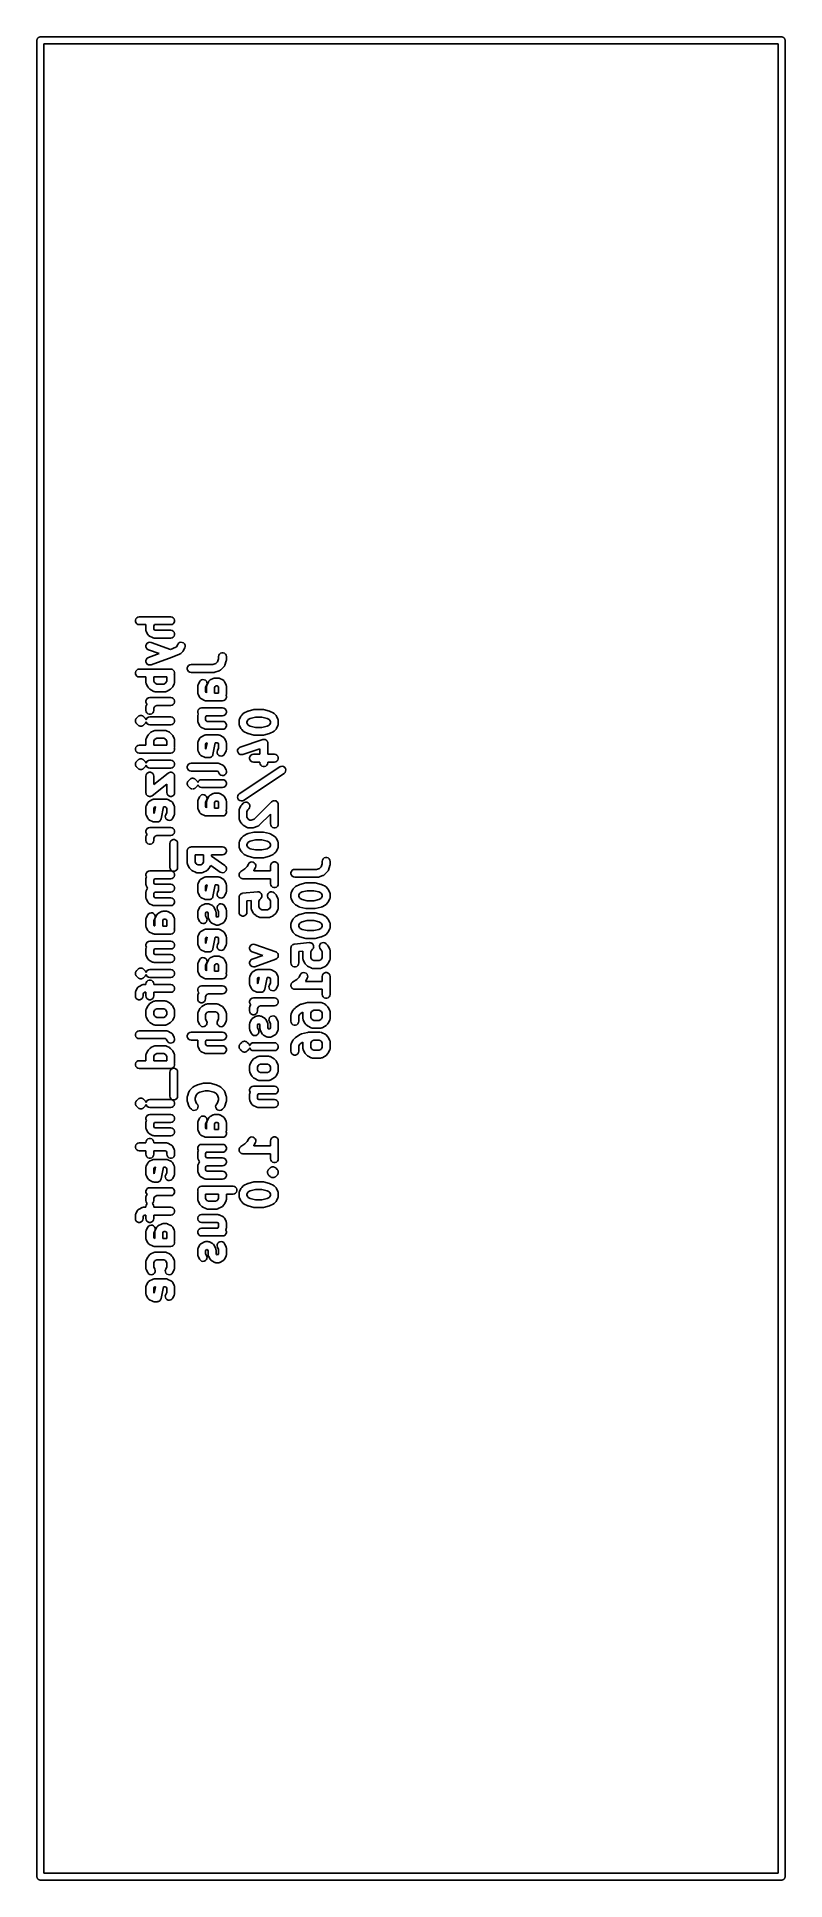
# Model space of a CAD drawing. Extents: x 25.3 to 49.5, y -85 to -25.3.
import ezdxf

# ---------------------------------------------------------------- set-up
doc = ezdxf.new("R2010")
doc.units = 0
doc.header["$MEASUREMENT"] = 0
doc.layers.add('BLACK', color=7, linetype='CONTINUOUS')

msp = doc.modelspace()

# ---------------------------------------------------------------- linework, layer by layer
at = {"layer": 'Black'}
for p, q in [((25.2857, -25.4), (25.2874, -25.3902)), ((25.2857, -84.836), (25.2857, -25.4)), ((25.2874, -25.3802), (25.2909, -25.3708)), ((25.2874, -25.3902), (25.2874, -25.3802)), ((25.2909, -25.3708), (25.2926, -25.3609)), ((25.2926, -25.3609), (25.2976, -25.3522)), ((25.2976, -25.3522), (25.301, -25.3428)), ((25.301, -25.3428), (25.3074, -25.3352)), ((25.3074, -25.3352), (25.3124, -25.3265)), ((25.3124, -25.3265), (25.3201, -25.3201)), ((25.3201, -25.3201), (25.3265, -25.3124)), ((25.3265, -25.3124), (25.3352, -25.3074)), ((25.3352, -25.3074), (25.3428, -25.301)), ((25.3428, -25.301), (25.3522, -25.2976)), ((25.3522, -25.2976), (25.3609, -25.2926)), ((25.3609, -25.2926), (25.3708, -25.2909)), ((25.3708, -25.2909), (25.3802, -25.2874)), ((25.3802, -25.2874), (25.3902, -25.2874)), ((25.3902, -25.2874), (25.4, -25.2857)), ((25.4, -25.2857), (49.3649, -25.2857)), ((49.2506, -25.5143), (25.5143, -25.5143)), ((25.5143, -25.5143), (25.5143, -84.7217)), ((49.2506, -84.7217), (49.2506, -25.5143)), ((49.3649, -25.2857), (49.3747, -25.2874)), ((49.3747, -25.2874), (49.3847, -25.2874)), ((49.3847, -25.2874), (49.3941, -25.2909)), ((49.3941, -25.2909), (49.404, -25.2926)), ((49.404, -25.2926), (49.4127, -25.2976)), ((49.4127, -25.2976), (49.422, -25.301)), ((49.422, -25.301), (49.4297, -25.3074)), ((49.4297, -25.3074), (49.4384, -25.3124)), ((49.4384, -25.3124), (49.4448, -25.3201)), ((49.4448, -25.3201), (49.4525, -25.3265)), ((49.4525, -25.3265), (49.4575, -25.3352)), ((49.4575, -25.3352), (49.4639, -25.3428)), ((49.4639, -25.3428), (49.4673, -25.3522)), ((49.4673, -25.3522), (49.4723, -25.3609)), ((49.4723, -25.3609), (49.474, -25.3708)), ((49.474, -25.3708), (49.4775, -25.3802)), ((49.4775, -25.3802), (49.4775, -25.3902)), ((49.4775, -25.3902), (49.4792, -25.4)), ((49.4792, -25.4), (49.4792, -84.836)), ((28.4714, -44.1619), (28.4865, -44.1204)), ((28.4865, -44.1204), (28.5148, -44.0866)), ((28.5148, -44.0866), (28.553, -44.0646)), ((28.553, -44.0646), (28.5965, -44.0569)), ((28.5965, -44.0569), (29.6125, -44.0569)), ((29.6125, -44.0569), (29.6559, -44.0646)), ((29.6559, -44.0646), (29.6941, -44.0866)), ((29.6941, -44.0866), (29.7225, -44.1204)), ((29.7225, -44.1204), (29.7375, -44.1619)), ((28.4714, -44.206), (28.4714, -44.1619)), ((28.4865, -44.2474), (28.4714, -44.206)), ((28.5148, -44.2812), (28.4865, -44.2474)), ((28.553, -44.3032), (28.5148, -44.2812)), ((28.5965, -44.3109), (28.553, -44.3032)), ((28.81, -44.3109), (28.5965, -44.3109)), ((28.8081, -44.329), (28.8094, -44.3218)), ((28.8081, -44.4742), (28.8081, -44.329)), ((28.8094, -44.4814), (28.8081, -44.4742)), ((28.809, -44.3145), (28.81, -44.3109)), ((28.8094, -44.3218), (28.809, -44.3145)), ((28.809, -44.4887), (28.8094, -44.4814)), ((28.8132, -44.503), (28.809, -44.4887)), ((28.8158, -44.5176), (28.8132, -44.503)), ((28.8195, -44.524), (28.8158, -44.5176)), ((28.8215, -44.531), (28.8195, -44.524)), ((28.8699, -44.6277), (28.8215, -44.531)), ((28.881, -44.6427), (28.8699, -44.6277)), ((28.8913, -44.6583), (28.881, -44.6427)), ((28.8941, -44.6604), (28.8913, -44.6583)), ((28.8962, -44.6632), (28.8941, -44.6604)), ((28.9118, -44.6734), (28.8962, -44.6632)), ((28.9267, -44.6845), (28.9118, -44.6734)), ((29.0235, -44.7329), (28.9267, -44.6845)), ((29.0305, -44.735), (29.0235, -44.7329)), ((29.0368, -44.7387), (29.0305, -44.735)), ((29.0515, -44.7413), (29.0368, -44.7387)), ((29.0658, -44.7455), (29.0515, -44.7413)), ((29.0862, -44.3109), (29.0621, -44.359)), ((29.0621, -44.359), (29.0621, -44.4442)), ((29.0621, -44.4442), (29.0782, -44.4763)), ((29.0731, -44.7451), (29.0658, -44.7455)), ((29.0803, -44.7463), (29.0731, -44.7451)), ((29.0782, -44.4763), (29.1103, -44.4923)), ((29.6125, -44.7463), (29.0803, -44.7463)), ((29.6125, -44.3109), (29.0862, -44.3109)), ((29.1103, -44.4923), (29.6125, -44.4923)), ((29.6559, -44.3032), (29.6125, -44.3109)), ((29.6125, -44.4923), (29.6559, -44.5)), ((29.6559, -44.7387), (29.6125, -44.7463)), ((29.6941, -44.2812), (29.6559, -44.3032)), ((29.6559, -44.5), (29.6941, -44.522)), ((29.6941, -44.7166), (29.6559, -44.7387)), ((29.7225, -44.2474), (29.6941, -44.2812)), ((29.6941, -44.522), (29.7225, -44.5558)), ((29.7225, -44.6828), (29.6941, -44.7166)), ((29.7375, -44.206), (29.7225, -44.2474)), ((29.7225, -44.5558), (29.7375, -44.5973)), ((29.7375, -44.6414), (29.7225, -44.6828)), ((29.7375, -44.1619), (29.7375, -44.206)), ((29.7375, -44.5973), (29.7375, -44.6414)), ((28.8099, -44.9851), (28.8248, -44.9435)), ((28.8102, -45.0292), (28.8099, -44.9851)), ((28.8255, -45.0705), (28.8102, -45.0292)), ((28.8248, -44.9435), (28.8529, -44.9096)), ((28.8541, -45.1042), (28.8255, -45.0705)), ((28.8529, -44.9096), (28.891, -44.8873)), ((28.8924, -45.126), (28.8541, -45.1042)), ((28.891, -44.8873), (28.9344, -44.8794)), ((29.2349, -45.2483), (28.8924, -45.126)), ((28.8924, -45.3706), (29.2349, -45.2483)), ((28.9344, -44.8794), (28.9779, -44.8868)), ((28.9779, -44.8868), (29.6099, -45.1125)), ((29.6099, -45.1125), (29.783, -45.0433)), ((29.9015, -45.2694), (29.6596, -45.3662)), ((29.783, -45.0433), (29.7984, -45.0279)), ((29.7984, -45.0279), (29.8375, -44.9496)), ((29.8375, -44.9496), (29.8638, -44.9142)), ((29.8638, -44.9142), (29.9006, -44.8899)), ((29.9006, -44.8899), (29.9435, -44.8796)), ((29.9046, -45.2676), (29.9015, -45.2694)), ((29.908, -45.2666), (29.9046, -45.2676)), ((29.9233, -45.256), (29.908, -45.2666)), ((29.939, -45.2462), (29.9233, -45.256)), ((29.9412, -45.2434), (29.939, -45.2462)), ((29.9442, -45.2413), (29.9412, -45.2434)), ((29.9435, -44.8796), (29.9873, -44.8847)), ((29.9926, -45.1929), (29.9442, -45.2413)), ((29.9873, -44.8847), (30.0268, -44.9044)), ((30.0042, -45.1763), (29.9926, -45.1929)), ((30.0163, -45.1599), (30.0042, -45.1763)), ((30.0647, -45.0632), (30.0163, -45.1599)), ((30.0268, -44.9044), (30.0571, -44.9364)), ((30.0571, -44.9364), (30.0747, -44.9769)), ((30.0773, -45.0209), (30.0647, -45.0632)), ((30.0747, -44.9769), (30.0773, -45.0209)), ((31.1619, -45.345), (31.1695, -45.3016)), ((31.1619, -45.4212), (31.1619, -45.345)), ((31.1695, -45.3016), (31.1916, -45.2634)), ((31.1916, -45.2634), (31.2254, -45.2351)), ((31.2254, -45.2351), (31.2668, -45.22)), ((31.2668, -45.22), (31.3109, -45.22)), ((31.3109, -45.22), (31.3524, -45.2351)), ((31.3524, -45.2351), (31.3862, -45.2634)), ((31.3862, -45.2634), (31.4082, -45.3016)), ((31.4082, -45.3016), (31.4159, -45.345)), ((31.4159, -45.345), (31.4159, -45.4418)), ((28.4714, -45.8552), (28.4865, -45.8137)), ((28.4714, -45.8993), (28.4714, -45.8552)), ((28.4865, -45.9407), (28.4714, -45.8993)), ((28.4865, -45.8137), (28.5148, -45.78)), ((28.5148, -45.9745), (28.4865, -45.9407)), ((28.5148, -45.78), (28.553, -45.7579)), ((28.553, -45.7579), (28.5965, -45.7502)), ((28.5965, -45.7502), (29.6125, -45.7502)), ((28.8099, -45.5115), (28.8102, -45.4674)), ((28.8248, -45.553), (28.8099, -45.5115)), ((28.8102, -45.4674), (28.8255, -45.426)), ((28.8529, -45.587), (28.8248, -45.553)), ((28.8255, -45.426), (28.8541, -45.3924)), ((28.891, -45.6093), (28.8529, -45.587)), ((28.8541, -45.3924), (28.8924, -45.3706)), ((28.9344, -45.6172), (28.891, -45.6093)), ((28.9779, -45.6098), (28.9344, -45.6172)), ((29.6552, -45.3679), (28.9779, -45.6098)), ((29.6125, -45.7502), (29.6559, -45.7579)), ((29.6559, -45.3675), (29.6552, -45.3679)), ((29.6566, -45.3674), (29.6559, -45.3675)), ((29.6559, -45.7579), (29.6941, -45.78)), ((29.658, -45.3665), (29.6566, -45.3674)), ((29.6596, -45.3662), (29.658, -45.3665)), ((29.6941, -45.78), (29.7225, -45.8137)), ((29.7225, -45.8137), (29.7375, -45.8552)), ((29.7375, -45.8993), (29.7283, -45.9246)), ((29.7283, -45.9246), (29.7318, -45.9306)), ((29.7318, -45.9306), (29.7344, -45.9452)), ((29.7375, -45.8552), (29.7375, -45.8993)), ((30.1478, -45.71), (30.1629, -45.6686)), ((30.1478, -45.7541), (30.1478, -45.71)), ((30.1629, -45.7956), (30.1478, -45.7541)), ((30.1629, -45.6686), (30.1912, -45.6348)), ((30.1912, -45.8294), (30.1629, -45.7956)), ((30.1912, -45.6348), (30.2294, -45.6128)), ((30.2294, -45.8514), (30.1912, -45.8294)), ((30.2294, -45.6128), (30.2729, -45.6051)), ((30.2729, -45.8591), (30.2294, -45.8514)), ((30.2729, -45.6051), (30.978, -45.6051)), ((30.9986, -45.8591), (30.2729, -45.8591)), ((30.978, -45.6051), (31.0751, -45.5727)), ((31.0186, -45.8556), (30.9986, -45.8591)), ((31.0387, -45.8526), (31.0186, -45.8556)), ((31.1839, -45.8042), (31.0387, -45.8526)), ((31.0751, -45.5727), (31.1295, -45.5184)), ((31.1295, -45.5184), (31.1619, -45.4212)), ((31.1903, -45.8007), (31.1839, -45.8042)), ((31.1974, -45.7988), (31.1903, -45.8007)), ((31.2096, -45.7903), (31.1974, -45.7988)), ((31.2227, -45.7832), (31.2096, -45.7903)), ((31.2275, -45.7777), (31.2227, -45.7832)), ((31.2335, -45.7735), (31.2275, -45.7777)), ((31.3303, -45.6768), (31.2335, -45.7735)), ((31.3345, -45.6708), (31.3303, -45.6768)), ((31.34, -45.6659), (31.3345, -45.6708)), ((31.3471, -45.6528), (31.34, -45.6659)), ((31.3556, -45.6406), (31.3471, -45.6528)), ((31.3575, -45.6336), (31.3556, -45.6406)), ((31.361, -45.6271), (31.3575, -45.6336)), ((31.4094, -45.482), (31.361, -45.6271)), ((31.4123, -45.4618), (31.4094, -45.482)), ((31.4159, -45.4418), (31.4123, -45.4618)), ((28.553, -45.9966), (28.5148, -45.9745)), ((28.5965, -46.0042), (28.553, -45.9966)), ((28.8081, -46.0042), (28.5965, -46.0042)), ((28.8081, -46.1675), (28.8081, -46.0042)), ((28.8094, -46.1747), (28.8081, -46.1675)), ((28.809, -46.182), (28.8094, -46.1747)), ((28.8132, -46.1963), (28.809, -46.182)), ((28.8158, -46.211), (28.8132, -46.1963)), ((28.8195, -46.2173), (28.8158, -46.211)), ((28.8215, -46.2243), (28.8195, -46.2173)), ((28.8699, -46.3211), (28.8215, -46.2243)), ((28.882, -46.3374), (28.8699, -46.3211)), ((28.8937, -46.3541), (28.882, -46.3374)), ((28.9421, -46.4025), (28.8937, -46.3541)), ((28.9588, -46.4141), (28.9421, -46.4025)), ((28.9751, -46.4263), (28.9588, -46.4141)), ((29.0719, -46.4746), (28.9751, -46.4263)), ((29.0621, -46.0042), (29.0621, -46.1375)), ((29.4855, -46.0042), (29.0621, -46.0042)), ((29.0621, -46.1375), (29.0879, -46.1891)), ((29.0789, -46.4767), (29.0719, -46.4746)), ((29.0852, -46.4804), (29.0789, -46.4767)), ((29.0999, -46.483), (29.0852, -46.4804)), ((29.0879, -46.1891), (29.1071, -46.2083)), ((29.1141, -46.4872), (29.0999, -46.483)), ((29.1071, -46.2083), (29.1586, -46.234)), ((29.1214, -46.4868), (29.1141, -46.4872)), ((29.1287, -46.488), (29.1214, -46.4868)), ((29.4189, -46.488), (29.1287, -46.488)), ((29.1586, -46.234), (29.389, -46.234)), ((29.389, -46.234), (29.4405, -46.2083)), ((29.4262, -46.4868), (29.4189, -46.488)), ((29.4335, -46.4872), (29.4262, -46.4868)), ((29.4477, -46.483), (29.4335, -46.4872)), ((29.4405, -46.2083), (29.4597, -46.1891)), ((29.4624, -46.4804), (29.4477, -46.483)), ((29.4597, -46.1891), (29.4855, -46.1375)), ((29.4687, -46.4767), (29.4624, -46.4804)), ((29.4757, -46.4746), (29.4687, -46.4767)), ((29.5725, -46.4263), (29.4757, -46.4746)), ((29.4855, -46.1375), (29.4855, -46.0042)), ((29.5888, -46.4141), (29.5725, -46.4263)), ((29.6055, -46.4025), (29.5888, -46.4141)), ((29.6539, -46.3541), (29.6055, -46.4025)), ((29.6656, -46.3374), (29.6539, -46.3541)), ((29.6777, -46.3211), (29.6656, -46.3374)), ((29.7261, -46.2243), (29.6777, -46.3211)), ((29.7281, -46.2173), (29.7261, -46.2243)), ((29.7318, -46.211), (29.7281, -46.2173)), ((29.7344, -46.1963), (29.7318, -46.211)), ((29.7344, -45.9452), (29.7386, -45.9595)), ((29.7386, -46.182), (29.7344, -46.1963)), ((29.7386, -45.9595), (29.7382, -45.9668)), ((29.7382, -45.9668), (29.7395, -45.974)), ((29.7395, -46.1675), (29.7382, -46.1747)), ((29.7382, -46.1747), (29.7386, -46.182)), ((29.7395, -45.974), (29.7395, -46.1675)), ((30.4845, -46.3127), (30.4858, -46.3055)), ((30.4845, -46.5062), (30.4845, -46.3127)), ((30.4858, -46.5134), (30.4845, -46.5062)), ((30.4854, -46.2981), (30.4896, -46.2839)), ((30.4858, -46.3055), (30.4854, -46.2981)), ((30.4854, -46.5207), (30.4858, -46.5134)), ((30.4896, -46.535), (30.4854, -46.5207)), ((30.4896, -46.2839), (30.4922, -46.2692)), ((30.4922, -46.5496), (30.4896, -46.535)), ((30.4922, -46.2692), (30.4959, -46.2629)), ((30.4959, -46.2629), (30.4979, -46.2559)), ((30.4979, -46.2559), (30.5463, -46.1591)), ((30.5463, -46.1591), (30.5726, -46.1237)), ((30.5726, -46.1237), (30.6094, -46.0994)), ((30.6094, -46.0994), (30.6523, -46.0891)), ((30.6523, -46.0891), (30.6961, -46.0942)), ((30.6961, -46.0942), (30.7356, -46.1139)), ((30.7356, -46.1139), (30.7659, -46.1459)), ((30.7735, -46.2727), (30.7385, -46.3426)), ((30.7385, -46.3426), (30.7385, -46.4762)), ((30.7385, -46.4762), (30.7546, -46.5083)), ((30.7546, -46.5083), (30.7748, -46.5184)), ((30.7659, -46.1459), (30.7834, -46.1864)), ((30.7861, -46.2304), (30.7735, -46.2727)), ((30.7748, -46.3127), (30.7761, -46.3055)), ((30.7748, -46.5184), (30.7748, -46.3127)), ((30.7757, -46.2981), (30.7799, -46.2839)), ((30.7761, -46.3055), (30.7757, -46.2981)), ((30.7799, -46.2839), (30.7825, -46.2692)), ((30.7825, -46.2692), (30.7861, -46.2629)), ((30.7834, -46.1864), (30.7861, -46.2304)), ((30.7861, -46.2629), (30.7882, -46.2559)), ((30.7882, -46.2559), (30.8366, -46.1591)), ((30.8366, -46.1591), (30.8477, -46.1441)), ((30.8477, -46.1441), (30.858, -46.1286)), ((30.858, -46.1286), (30.8608, -46.1265)), ((30.8608, -46.1265), (30.8629, -46.1237)), ((30.8629, -46.1237), (30.8784, -46.1134)), ((30.8784, -46.1134), (30.8934, -46.1023)), ((30.8934, -46.1023), (30.9902, -46.0539)), ((30.9902, -46.0539), (30.9972, -46.0518)), ((30.9972, -46.0518), (31.0035, -46.0482)), ((31.0035, -46.0482), (31.0182, -46.0456)), ((31.0182, -46.0456), (31.0324, -46.0414)), ((31.0449, -46.3106), (31.0288, -46.3426)), ((31.0288, -46.3426), (31.0288, -46.5243)), ((31.0288, -46.5243), (31.1619, -46.5243)), ((31.0324, -46.0414), (31.0398, -46.0418)), ((31.0398, -46.0418), (31.047, -46.0405)), ((31.0769, -46.2945), (31.0449, -46.3106)), ((31.047, -46.0405), (31.1437, -46.0405)), ((31.1137, -46.2945), (31.0769, -46.2945)), ((31.1458, -46.3106), (31.1137, -46.2945)), ((31.1437, -46.0405), (31.1509, -46.0418)), ((31.1619, -46.3426), (31.1458, -46.3106)), ((31.1509, -46.0418), (31.1582, -46.0414)), ((31.1582, -46.0414), (31.1725, -46.0456)), ((31.1619, -46.5243), (31.1619, -46.3426)), ((31.1725, -46.0456), (31.1872, -46.0482)), ((31.1872, -46.0482), (31.1935, -46.0518)), ((31.1935, -46.0518), (31.2005, -46.0539)), ((31.2005, -46.0539), (31.2973, -46.1023)), ((31.2973, -46.1023), (31.3122, -46.1134)), ((31.3122, -46.1134), (31.3278, -46.1237)), ((31.3278, -46.1237), (31.3299, -46.1265)), ((31.3299, -46.1265), (31.3327, -46.1286)), ((31.3327, -46.1286), (31.343, -46.1441)), ((31.343, -46.1441), (31.3541, -46.1591)), ((31.3541, -46.1591), (31.4025, -46.2559)), ((31.4025, -46.2559), (31.4045, -46.2629)), ((31.4045, -46.2629), (31.4082, -46.2692)), ((31.4082, -46.2692), (31.4108, -46.2839)), ((31.4108, -46.2839), (31.415, -46.2981)), ((31.415, -46.2981), (31.4146, -46.3055)), ((31.4146, -46.3055), (31.4159, -46.3127)), ((31.4159, -46.3127), (31.4159, -46.5546)), ((28.8081, -46.99), (28.8094, -46.9828)), ((28.8081, -47.0868), (28.8081, -46.99)), ((28.8158, -47.1302), (28.8081, -47.0868)), ((28.809, -46.9755), (28.8132, -46.9612)), ((28.8094, -46.9828), (28.809, -46.9755)), ((28.8101, -46.7744), (28.8252, -46.733)), ((28.8101, -46.8185), (28.8101, -46.7744)), ((28.8252, -46.86), (28.8101, -46.8185)), ((28.8132, -46.9612), (28.8158, -46.9466)), ((28.8158, -46.9466), (28.8195, -46.9402)), ((28.8378, -47.1684), (28.8158, -47.1302)), ((28.8195, -46.9402), (28.8215, -46.9332)), ((28.8215, -46.9332), (28.8458, -46.8846)), ((28.8252, -46.733), (28.8535, -46.6992)), ((28.8458, -46.8846), (28.8252, -46.86)), ((28.8535, -46.6992), (28.8917, -46.6771)), ((28.8917, -46.6771), (28.9351, -46.6695)), ((28.9351, -46.6695), (29.6125, -46.6695)), ((29.0545, -47.1302), (29.0324, -47.1684)), ((29.0621, -47.0868), (29.0545, -47.1302)), ((29.0879, -46.9685), (29.0621, -47.02)), ((29.0621, -47.02), (29.0621, -47.0868)), ((29.1071, -46.9492), (29.0879, -46.9685)), ((29.1586, -46.9235), (29.1071, -46.9492)), ((29.6125, -46.9235), (29.1586, -46.9235)), ((29.6125, -46.6695), (29.6559, -46.6771)), ((29.6559, -46.9158), (29.6125, -46.9235)), ((29.6559, -46.6771), (29.6941, -46.6992)), ((29.6941, -46.8938), (29.6559, -46.9158)), ((29.6941, -46.6992), (29.7225, -46.733)), ((29.7225, -46.86), (29.6941, -46.8938)), ((29.7225, -46.733), (29.7375, -46.7744)), ((29.7375, -46.8185), (29.7225, -46.86)), ((29.7375, -46.7744), (29.7375, -46.8185)), ((30.4865, -47.1131), (30.5016, -47.0716)), ((30.4865, -47.1572), (30.4865, -47.1131)), ((30.4959, -46.556), (30.4922, -46.5496)), ((30.4979, -46.563), (30.4959, -46.556)), ((30.5463, -46.6597), (30.4979, -46.563)), ((30.5016, -47.0716), (30.5299, -47.0379)), ((30.5299, -47.0379), (30.5681, -47.0158)), ((30.5574, -46.6747), (30.5463, -46.6597)), ((30.5677, -46.6903), (30.5574, -46.6747)), ((30.5705, -46.6924), (30.5677, -46.6903)), ((30.5681, -47.0158), (30.6115, -47.0081)), ((30.5726, -46.6952), (30.5705, -46.6924)), ((30.5882, -46.7054), (30.5726, -46.6952)), ((30.6031, -46.7165), (30.5882, -46.7054)), ((30.6999, -46.7649), (30.6031, -46.7165)), ((30.6115, -47.0081), (31.2889, -47.0081)), ((30.7069, -46.767), (30.6999, -46.7649)), ((30.7132, -46.7707), (30.7069, -46.767)), ((30.7279, -46.7733), (30.7132, -46.7707)), ((30.7422, -46.7775), (30.7279, -46.7733)), ((30.7495, -46.7771), (30.7422, -46.7775)), ((30.7567, -46.7783), (30.7495, -46.7771)), ((31.2889, -46.7783), (30.7567, -46.7783)), ((31.3323, -46.7707), (31.2889, -46.7783)), ((31.2889, -47.0081), (31.3323, -47.0158)), ((31.3705, -46.7486), (31.3323, -46.7707)), ((31.3323, -47.0158), (31.3705, -47.0379)), ((31.3989, -46.7148), (31.3705, -46.7486)), ((31.3705, -47.0379), (31.3989, -47.0716)), ((31.4139, -46.6734), (31.3989, -46.7148)), ((31.3989, -47.0716), (31.4139, -47.1131)), ((31.4082, -46.598), (31.4047, -46.604)), ((31.4047, -46.604), (31.4139, -46.6293)), ((31.4108, -46.5834), (31.4082, -46.598)), ((31.415, -46.5691), (31.4108, -46.5834)), ((31.4139, -46.6293), (31.4139, -46.6734)), ((31.4139, -47.1131), (31.4139, -47.1572)), ((31.4159, -46.5546), (31.4146, -46.5618)), ((31.4146, -46.5618), (31.415, -46.5691)), ((31.9892, -47.1667), (32.086, -47.1183)), ((32.086, -47.1183), (32.0993, -47.1144)), ((32.0993, -47.1144), (32.112, -47.1087)), ((32.112, -47.1087), (32.3055, -47.0603)), ((32.3055, -47.0603), (32.321, -47.0592)), ((32.321, -47.0592), (32.3363, -47.0565)), ((32.3363, -47.0565), (32.5782, -47.0565)), ((32.5782, -47.0565), (32.5935, -47.0592)), ((32.5935, -47.0592), (32.609, -47.0603)), ((32.609, -47.0603), (32.8025, -47.1087)), ((32.8025, -47.1087), (32.8152, -47.1144)), ((32.8152, -47.1144), (32.8285, -47.1183)), ((32.8285, -47.1183), (32.9253, -47.1667)), ((28.47, -47.4144), (28.4714, -47.409)), ((28.4709, -47.4254), (28.47, -47.4144)), ((28.47, -47.4365), (28.4709, -47.4254)), ((28.4714, -47.4419), (28.47, -47.4365)), ((28.4714, -47.4034), (28.4733, -47.3981)), ((28.4714, -47.409), (28.4714, -47.4034)), ((28.4714, -47.4475), (28.4714, -47.4419)), ((28.4733, -47.4527), (28.4714, -47.4475)), ((28.4733, -47.3981), (28.4738, -47.3926)), ((28.4738, -47.4583), (28.4733, -47.4527)), ((28.4738, -47.3926), (28.4785, -47.3825)), ((28.4785, -47.4684), (28.4738, -47.4583)), ((28.4785, -47.3825), (28.4814, -47.3718)), ((28.4814, -47.4791), (28.4785, -47.4684)), ((28.4814, -47.3718), (28.4846, -47.3672)), ((28.4846, -47.4837), (28.4814, -47.4791)), ((28.4846, -47.3672), (28.4865, -47.3619)), ((28.4865, -47.4889), (28.4846, -47.4837)), ((28.4865, -47.3619), (28.4901, -47.3576)), ((28.4901, -47.4932), (28.4865, -47.4889)), ((28.4901, -47.3576), (28.4924, -47.3526)), ((28.4924, -47.4983), (28.4901, -47.4932)), ((28.4924, -47.3526), (28.5003, -47.3447)), ((28.5003, -47.5061), (28.4924, -47.4983)), ((28.5003, -47.3447), (28.5067, -47.3356)), ((28.5067, -47.5152), (28.5003, -47.5061)), ((28.5067, -47.3356), (28.555, -47.2872)), ((28.555, -47.5636), (28.5067, -47.5152)), ((28.555, -47.2872), (28.5641, -47.2809)), ((28.5641, -47.57), (28.555, -47.5636)), ((28.5641, -47.2809), (28.572, -47.273)), ((28.572, -47.5778), (28.5641, -47.57)), ((28.572, -47.273), (28.5821, -47.2683)), ((28.5821, -47.5825), (28.572, -47.5778)), ((28.5821, -47.2683), (28.5912, -47.2619)), ((28.5912, -47.5889), (28.5821, -47.5825)), ((28.5912, -47.2619), (28.6019, -47.2591)), ((28.6019, -47.5918), (28.5912, -47.5889)), ((28.6019, -47.2591), (28.612, -47.2544)), ((28.612, -47.5965), (28.6019, -47.5918)), ((28.612, -47.2544), (28.623, -47.2534)), ((28.623, -47.5975), (28.612, -47.5965)), ((28.623, -47.2534), (28.6338, -47.2505)), ((28.6338, -47.6003), (28.623, -47.5975)), ((28.6338, -47.2505), (28.6448, -47.2515)), ((28.6448, -47.5994), (28.6338, -47.6003)), ((28.6448, -47.2515), (28.6559, -47.2505)), ((28.6559, -47.6003), (28.6448, -47.5994)), ((28.6559, -47.2505), (28.6667, -47.2534)), ((28.6667, -47.5975), (28.6559, -47.6003)), ((28.6667, -47.2534), (28.6777, -47.2544)), ((28.6777, -47.5965), (28.6667, -47.5975)), ((28.6777, -47.2544), (28.6878, -47.2591)), ((28.6878, -47.5918), (28.6777, -47.5965)), ((28.6878, -47.2591), (28.6985, -47.2619)), ((28.6985, -47.5889), (28.6878, -47.5918)), ((28.6985, -47.2619), (28.7076, -47.2683)), ((28.7076, -47.5825), (28.6985, -47.5889)), ((28.7076, -47.2683), (28.7177, -47.273)), ((28.7177, -47.5778), (28.7076, -47.5825)), ((28.7177, -47.273), (28.7256, -47.2809)), ((28.7256, -47.57), (28.7177, -47.5778)), ((28.7256, -47.2809), (28.7347, -47.2872)), ((28.7347, -47.5636), (28.7256, -47.57)), ((28.7347, -47.2872), (28.783, -47.3356)), ((28.783, -47.5152), (28.7347, -47.5636)), ((28.783, -47.3356), (28.7894, -47.3447)), ((28.7894, -47.5061), (28.783, -47.5152)), ((28.7894, -47.3447), (28.7973, -47.3526)), ((28.7973, -47.4983), (28.7894, -47.5061)), ((28.7973, -47.3526), (28.7996, -47.3576)), ((28.7996, -47.4932), (28.7973, -47.4983)), ((28.7996, -47.3576), (28.8032, -47.3619)), ((28.8032, -47.4889), (28.7996, -47.4932)), ((28.8032, -47.3619), (28.8051, -47.3672)), ((28.8051, -47.4837), (28.8032, -47.4889)), ((28.8051, -47.3672), (28.8083, -47.3718)), ((28.8083, -47.4791), (28.8051, -47.4837)), ((28.8083, -47.3718), (28.8112, -47.3825)), ((28.8112, -47.4684), (28.8083, -47.4791)), ((28.8112, -47.3825), (28.8148, -47.3903)), ((28.8148, -47.4606), (28.8112, -47.4684)), ((28.8148, -47.3903), (28.8252, -47.3619)), ((28.8252, -47.4889), (28.8148, -47.4606)), ((28.8252, -47.3619), (28.8535, -47.3281)), ((28.8535, -47.5227), (28.8252, -47.4889)), ((28.8716, -47.1967), (28.8378, -47.1684)), ((28.8535, -47.3281), (28.8917, -47.3061)), ((28.8917, -47.5448), (28.8535, -47.5227)), ((28.9131, -47.2118), (28.8716, -47.1967)), ((28.8917, -47.3061), (28.9351, -47.2984)), ((28.9351, -47.5524), (28.8917, -47.5448)), ((28.9572, -47.2118), (28.9131, -47.2118)), ((28.9351, -47.2984), (29.6125, -47.2984)), ((29.6125, -47.5524), (28.9351, -47.5524)), ((28.9986, -47.1967), (28.9572, -47.2118)), ((29.0324, -47.1684), (28.9986, -47.1967)), ((29.6125, -47.2984), (29.6559, -47.3061)), ((29.6559, -47.5448), (29.6125, -47.5524)), ((29.6559, -47.3061), (29.6941, -47.3281)), ((29.6941, -47.5227), (29.6559, -47.5448)), ((29.6941, -47.3281), (29.7225, -47.3619)), ((29.7225, -47.4889), (29.6941, -47.5227)), ((29.7225, -47.3619), (29.7375, -47.4034)), ((29.7375, -47.4475), (29.7225, -47.4889)), ((29.7375, -47.4034), (29.7375, -47.4475)), ((30.4845, -47.2803), (30.4858, -47.2731)), ((30.4845, -47.4254), (30.4845, -47.2803)), ((30.4858, -47.4326), (30.4845, -47.4254)), ((30.4854, -47.2658), (30.4896, -47.2515)), ((30.4858, -47.2731), (30.4854, -47.2658)), ((30.4854, -47.4399), (30.4858, -47.4326)), ((30.4896, -47.4542), (30.4854, -47.4399)), ((30.5016, -47.1986), (30.4865, -47.1572)), ((30.4896, -47.2515), (30.4922, -47.2368)), ((30.4922, -47.4689), (30.4896, -47.4542)), ((30.4922, -47.2368), (30.4959, -47.2305)), ((30.4959, -47.4752), (30.4922, -47.4689)), ((30.4959, -47.2305), (30.4979, -47.2235)), ((30.4979, -47.4822), (30.4959, -47.4752)), ((30.4979, -47.2235), (30.5071, -47.2052)), ((30.5463, -47.579), (30.4979, -47.4822)), ((30.5071, -47.2052), (30.5016, -47.1986)), ((30.5574, -47.594), (30.5463, -47.579)), ((30.5677, -47.6095), (30.5574, -47.594)), ((30.5705, -47.6116), (30.5677, -47.6095)), ((30.5726, -47.6144), (30.5705, -47.6116)), ((30.5882, -47.6247), (30.5726, -47.6144)), ((30.6031, -47.6358), (30.5882, -47.6247)), ((30.6999, -47.6842), (30.6031, -47.6358)), ((30.7069, -47.6863), (30.6999, -47.6842)), ((30.7132, -47.6899), (30.7069, -47.6863)), ((30.7279, -47.6925), (30.7132, -47.6899)), ((30.7422, -47.6967), (30.7279, -47.6925)), ((30.7626, -47.2621), (30.7385, -47.3103)), ((30.7385, -47.3103), (30.7385, -47.3954)), ((30.7385, -47.3954), (30.7546, -47.4275)), ((30.7495, -47.6963), (30.7422, -47.6967)), ((30.7567, -47.6976), (30.7495, -47.6963)), ((30.7546, -47.4275), (30.7867, -47.4436)), ((31.2889, -47.6976), (30.7567, -47.6976)), ((31.2889, -47.2621), (30.7626, -47.2621)), ((30.7867, -47.4436), (31.2889, -47.4436)), ((31.3323, -47.2545), (31.2889, -47.2621)), ((31.2889, -47.4436), (31.3323, -47.4512)), ((31.3323, -47.6899), (31.2889, -47.6976)), ((31.3705, -47.2324), (31.3323, -47.2545)), ((31.3323, -47.4512), (31.3705, -47.4733)), ((31.3705, -47.6679), (31.3323, -47.6899)), ((31.3989, -47.1986), (31.3705, -47.2324)), ((31.3705, -47.4733), (31.3989, -47.5071)), ((31.3989, -47.6341), (31.3705, -47.6679)), ((31.4139, -47.1572), (31.3989, -47.1986)), ((31.3989, -47.5071), (31.4139, -47.5485)), ((31.4139, -47.5926), (31.3989, -47.6341)), ((31.4139, -47.5485), (31.4139, -47.5926)), ((31.8223, -47.4254), (31.8235, -47.4182)), ((31.8223, -47.5222), (31.8223, -47.4254)), ((31.8235, -47.5294), (31.8223, -47.5222)), ((31.8231, -47.4109), (31.8273, -47.3967)), ((31.8235, -47.4182), (31.8231, -47.4109)), ((31.8231, -47.5367), (31.8235, -47.5294)), ((31.8273, -47.551), (31.8231, -47.5367)), ((31.8273, -47.3967), (31.8299, -47.382)), ((31.8299, -47.5656), (31.8273, -47.551)), ((31.8299, -47.382), (31.8336, -47.3757)), ((31.8336, -47.572), (31.8299, -47.5656)), ((31.8336, -47.3757), (31.8357, -47.3686)), ((31.8357, -47.579), (31.8336, -47.572)), ((31.8357, -47.3686), (31.8841, -47.2719)), ((31.8841, -47.6757), (31.8357, -47.579)), ((31.8841, -47.2719), (31.8962, -47.2555)), ((31.8962, -47.6921), (31.8841, -47.6757)), ((31.8962, -47.2555), (31.9078, -47.2389)), ((31.9078, -47.7088), (31.8962, -47.6921)), ((31.9078, -47.2389), (31.9562, -47.1905)), ((31.9562, -47.7571), (31.9078, -47.7088)), ((31.9562, -47.1905), (31.9729, -47.1788)), ((31.9729, -47.1788), (31.9892, -47.1667)), ((32.102, -47.4039), (32.0763, -47.4554)), ((32.0763, -47.4554), (32.0763, -47.4922)), ((32.0763, -47.4922), (32.102, -47.5437)), ((32.1213, -47.3847), (32.102, -47.4039)), ((32.102, -47.5437), (32.1213, -47.563)), ((32.1871, -47.3517), (32.1213, -47.3847)), ((32.1213, -47.563), (32.1871, -47.5959)), ((32.352, -47.3105), (32.1871, -47.3517)), ((32.1871, -47.5959), (32.352, -47.6371)), ((32.5626, -47.3105), (32.352, -47.3105)), ((32.352, -47.6371), (32.5626, -47.6371)), ((32.7274, -47.3517), (32.5626, -47.3105)), ((32.5626, -47.6371), (32.7274, -47.5959)), ((32.7933, -47.3847), (32.7274, -47.3517)), ((32.7274, -47.5959), (32.7933, -47.563)), ((32.8125, -47.4039), (32.7933, -47.3847)), ((32.7933, -47.563), (32.8125, -47.5437)), ((32.8383, -47.4554), (32.8125, -47.4039)), ((32.8125, -47.5437), (32.8383, -47.4922)), ((32.8383, -47.4922), (32.8383, -47.4554)), ((32.9253, -47.1667), (32.9416, -47.1788)), ((32.9416, -47.1788), (32.9583, -47.1905)), ((32.9583, -47.1905), (33.0067, -47.2389)), ((33.0067, -47.7088), (32.9583, -47.7571)), ((33.0067, -47.2389), (33.0184, -47.2555)), ((33.0184, -47.6921), (33.0067, -47.7088)), ((33.0184, -47.2555), (33.0305, -47.2719)), ((33.0305, -47.6757), (33.0184, -47.6921)), ((33.0305, -47.2719), (33.0789, -47.3686)), ((33.0789, -47.579), (33.0305, -47.6757)), ((33.0789, -47.3686), (33.0809, -47.3757)), ((33.0809, -47.572), (33.0789, -47.579)), ((33.0809, -47.3757), (33.0846, -47.382)), ((33.0846, -47.5656), (33.0809, -47.572)), ((33.0846, -47.382), (33.0872, -47.3967)), ((33.0872, -47.551), (33.0846, -47.5656)), ((33.0872, -47.3967), (33.0914, -47.4109)), ((33.0914, -47.5367), (33.0872, -47.551)), ((33.0914, -47.4109), (33.091, -47.4182)), ((33.091, -47.4182), (33.0923, -47.4254)), ((33.0923, -47.5222), (33.091, -47.5294)), ((33.091, -47.5294), (33.0914, -47.5367)), ((33.0923, -47.4254), (33.0923, -47.5222)), ((28.4714, -48.3226), (28.4865, -48.2812)), ((28.4714, -48.3667), (28.4714, -48.3226)), ((28.4865, -48.2812), (28.5148, -48.2474)), ((28.5148, -48.2474), (28.553, -48.2253)), ((28.553, -48.2253), (28.5965, -48.2177)), ((28.5965, -48.2177), (28.8081, -48.2177)), ((28.8081, -48.0544), (28.8094, -48.0472)), ((28.8081, -48.2177), (28.8081, -48.0544)), ((28.809, -48.0399), (28.8132, -48.0256)), ((28.8094, -48.0472), (28.809, -48.0399)), ((28.8132, -48.0256), (28.8158, -48.0109)), ((28.8158, -48.0109), (28.8195, -48.0046)), ((28.8195, -48.0046), (28.8215, -47.9976)), ((28.8215, -47.9976), (28.8699, -47.9008)), ((28.8699, -47.9008), (28.882, -47.8845)), ((28.882, -47.8845), (28.8937, -47.8678)), ((28.8937, -47.8678), (28.9421, -47.8194)), ((28.9421, -47.8194), (28.9588, -47.8078)), ((28.9588, -47.8078), (28.9751, -47.7956)), ((28.9751, -47.7956), (29.0719, -47.7473)), ((29.0879, -48.0329), (29.0621, -48.0844)), ((29.0621, -48.0844), (29.0621, -48.2177)), ((29.0621, -48.2177), (29.4855, -48.2177)), ((29.0719, -47.7473), (29.0789, -47.7452)), ((29.0789, -47.7452), (29.0852, -47.7415)), ((29.0852, -47.7415), (29.0999, -47.7389)), ((29.1071, -48.0136), (29.0879, -48.0329)), ((29.0999, -47.7389), (29.1141, -47.7347)), ((29.1586, -47.9879), (29.1071, -48.0136)), ((29.1141, -47.7347), (29.1214, -47.7351)), ((29.1214, -47.7351), (29.1287, -47.7339)), ((29.1287, -47.7339), (29.4189, -47.7339)), ((29.389, -47.9879), (29.1586, -47.9879)), ((29.4405, -48.0136), (29.389, -47.9879)), ((29.4189, -47.7339), (29.4262, -47.7351)), ((29.4262, -47.7351), (29.4335, -47.7347)), ((29.4335, -47.7347), (29.4477, -47.7389)), ((29.4597, -48.0329), (29.4405, -48.0136)), ((29.4477, -47.7389), (29.4624, -47.7415)), ((29.4855, -48.0844), (29.4597, -48.0329)), ((29.4624, -47.7415), (29.4687, -47.7452)), ((29.4687, -47.7452), (29.4757, -47.7473)), ((29.4757, -47.7473), (29.5725, -47.7956)), ((29.4855, -48.2177), (29.4855, -48.0844)), ((29.5725, -47.7956), (29.5888, -47.8078)), ((29.5888, -47.8078), (29.6055, -47.8194)), ((29.6055, -47.8194), (29.6539, -47.8678)), ((29.6539, -47.8678), (29.6656, -47.8845)), ((29.6656, -47.8845), (29.6777, -47.9008)), ((29.6777, -47.9008), (29.7261, -47.9976)), ((29.7261, -47.9976), (29.7281, -48.0046)), ((29.7281, -48.0046), (29.7318, -48.0109)), ((29.7318, -48.2913), (29.7283, -48.2973)), ((29.7283, -48.2973), (29.7375, -48.3226)), ((29.7318, -48.0109), (29.7344, -48.0256)), ((29.7344, -48.2767), (29.7318, -48.2913)), ((29.7344, -48.0256), (29.7386, -48.0399)), ((29.7386, -48.2624), (29.7344, -48.2767)), ((29.7375, -48.3226), (29.7375, -48.3667)), ((29.7386, -48.0399), (29.7382, -48.0472)), ((29.7382, -48.0472), (29.7395, -48.0544)), ((29.7395, -48.2479), (29.7382, -48.2551)), ((29.7382, -48.2551), (29.7386, -48.2624)), ((29.7395, -48.0544), (29.7395, -48.2479)), ((30.4845, -48.1511), (30.4858, -48.1439)), ((30.4845, -48.3447), (30.4845, -48.1511)), ((30.4854, -48.1366), (30.4896, -48.1224)), ((30.4858, -48.1439), (30.4854, -48.1366)), ((30.4896, -48.1224), (30.4922, -48.1077)), ((30.4922, -48.1077), (30.4959, -48.1014)), ((30.4959, -48.1014), (30.4979, -48.0943)), ((30.4979, -48.0943), (30.5463, -47.9976)), ((30.5463, -47.9976), (30.5574, -47.9826)), ((30.5574, -47.9826), (30.5677, -47.9671)), ((30.5677, -47.9671), (30.5705, -47.965)), ((30.5705, -47.965), (30.5726, -47.9622)), ((30.5726, -47.9622), (30.5882, -47.9519)), ((30.5882, -47.9519), (30.6031, -47.9408)), ((30.6031, -47.9408), (30.6999, -47.8924)), ((30.6999, -47.8924), (30.7069, -47.8903)), ((30.7069, -47.8903), (30.7132, -47.8867)), ((30.7132, -47.8867), (30.7279, -47.8841)), ((30.7279, -47.8841), (30.7422, -47.8798)), ((30.7546, -48.149), (30.7385, -48.1811)), ((30.7385, -48.1811), (30.7385, -48.3147)), ((30.7385, -48.3147), (30.7531, -48.3438)), ((30.7422, -47.8798), (30.7495, -47.8803)), ((30.7495, -47.8803), (30.7567, -47.879)), ((30.7531, -48.3438), (30.7953, -48.133)), ((30.7867, -48.133), (30.7546, -48.149)), ((30.7567, -47.879), (31.1437, -47.879)), ((30.7953, -48.133), (30.7867, -48.133)), ((31.0543, -48.133), (30.978, -48.5147)), ((31.1137, -48.133), (31.0543, -48.133)), ((31.1458, -48.149), (31.1137, -48.133)), ((31.1269, -48.3846), (31.1619, -48.3147)), ((31.1437, -47.879), (31.1509, -47.8803)), ((31.1619, -48.1811), (31.1458, -48.149)), ((31.1509, -47.8803), (31.1582, -47.8798)), ((31.1582, -47.8798), (31.1725, -47.8841)), ((31.1619, -48.3147), (31.1619, -48.1811)), ((31.1725, -47.8841), (31.1872, -47.8867)), ((31.1872, -47.8867), (31.1935, -47.8903)), ((31.1935, -47.8903), (31.2005, -47.8924)), ((31.2005, -47.8924), (31.2973, -47.9408)), ((31.2973, -47.9408), (31.3122, -47.9519)), ((31.3122, -47.9519), (31.3278, -47.9622)), ((31.3278, -47.9622), (31.3299, -47.965)), ((31.3299, -47.965), (31.3327, -47.9671)), ((31.3327, -47.9671), (31.343, -47.9826)), ((31.343, -47.9826), (31.3541, -47.9976)), ((31.3541, -47.9976), (31.4025, -48.0943)), ((31.4025, -48.0943), (31.4045, -48.1014)), ((31.4045, -48.1014), (31.4082, -48.1077)), ((31.4082, -48.1077), (31.4108, -48.1224)), ((31.4108, -48.1224), (31.415, -48.1366)), ((31.415, -48.1366), (31.4146, -48.1439)), ((31.4146, -48.1439), (31.4159, -48.1511)), ((31.4159, -48.1511), (31.4159, -48.3447)), ((31.7765, -48.3676), (31.7927, -48.3266)), ((31.7927, -48.3266), (31.8219, -48.2936)), ((31.8219, -48.2936), (31.8607, -48.2726)), ((31.8607, -48.2726), (32.5864, -48.0307)), ((32.4996, -48.3273), (31.941, -48.5135)), ((31.9729, -47.7688), (31.9562, -47.7571)), ((31.9892, -47.7809), (31.9729, -47.7688)), ((32.086, -47.8293), (31.9892, -47.7809)), ((32.0993, -47.8333), (32.086, -47.8293)), ((32.112, -47.8389), (32.0993, -47.8333)), ((32.3055, -47.8873), (32.112, -47.8389)), ((32.321, -47.8884), (32.3055, -47.8873)), ((32.3363, -47.8911), (32.321, -47.8884)), ((32.5782, -47.8911), (32.3363, -47.8911)), ((32.4996, -48.508), (32.4996, -48.3273)), ((32.5935, -47.8884), (32.5782, -47.8911)), ((32.5864, -48.0307), (32.5957, -48.0293)), ((32.609, -47.8873), (32.5935, -47.8884)), ((32.5957, -48.0293), (32.6045, -48.0261)), ((32.6045, -48.0261), (32.6174, -48.0261)), ((32.8025, -47.8389), (32.609, -47.8873)), ((32.6174, -48.0261), (32.6301, -48.0242)), ((32.6301, -48.0242), (32.6393, -48.0261)), ((32.6393, -48.0261), (32.6487, -48.0261)), ((32.6487, -48.0261), (32.6607, -48.0305)), ((32.6607, -48.0305), (32.6733, -48.033)), ((32.6733, -48.033), (32.6813, -48.0379)), ((32.6813, -48.0379), (32.6901, -48.0412)), ((32.6901, -48.0412), (32.6999, -48.0494)), ((32.6999, -48.0494), (32.7109, -48.0561)), ((32.7109, -48.0561), (32.7167, -48.0635)), ((32.7167, -48.0635), (32.7239, -48.0695)), ((32.7239, -48.0695), (32.7303, -48.0806)), ((32.7303, -48.0806), (32.7383, -48.0907)), ((32.7383, -48.0907), (32.7412, -48.0996)), ((32.7412, -48.0996), (32.7459, -48.1077)), ((32.7459, -48.1077), (32.7482, -48.1203)), ((32.7482, -48.1203), (32.7522, -48.1325)), ((32.7522, -48.1325), (32.752, -48.1419)), ((32.752, -48.1419), (32.7536, -48.1511)), ((32.7536, -48.1511), (32.7536, -48.508)), ((32.8152, -47.8333), (32.8025, -47.8389)), ((32.8285, -47.8293), (32.8152, -47.8333)), ((32.9253, -47.7809), (32.8285, -47.8293)), ((32.9416, -47.7688), (32.9253, -47.7809)), ((32.9583, -47.7571), (32.9416, -47.7688)), ((28.47, -48.8174), (28.4714, -48.812)), ((28.4709, -48.8285), (28.47, -48.8174)), ((28.47, -48.8395), (28.4709, -48.8285)), ((28.4714, -48.8449), (28.47, -48.8395)), ((28.4865, -48.4082), (28.4714, -48.3667)), ((28.4714, -48.8064), (28.4733, -48.8012)), ((28.4714, -48.812), (28.4714, -48.8064)), ((28.4714, -48.8505), (28.4714, -48.8449)), ((28.4733, -48.8558), (28.4714, -48.8505)), ((28.4733, -48.8012), (28.4738, -48.7956)), ((28.4738, -48.8613), (28.4733, -48.8558)), ((28.4738, -48.7956), (28.4785, -48.7855)), ((28.4785, -48.8714), (28.4738, -48.8613)), ((28.4785, -48.7855), (28.4814, -48.7748)), ((28.4814, -48.8821), (28.4785, -48.8714)), ((28.4814, -48.7748), (28.4846, -48.7702)), ((28.4846, -48.8867), (28.4814, -48.8821)), ((28.4846, -48.7702), (28.4865, -48.765)), ((28.4865, -48.892), (28.4846, -48.8867)), ((28.5148, -48.442), (28.4865, -48.4082)), ((28.4865, -48.765), (28.4901, -48.7607)), ((28.4901, -48.8963), (28.4865, -48.892)), ((28.4901, -48.7607), (28.4924, -48.7556)), ((28.4924, -48.9013), (28.4901, -48.8963)), ((28.4924, -48.7556), (28.5003, -48.7478)), ((28.5003, -48.9092), (28.4924, -48.9013)), ((28.5003, -48.7478), (28.5067, -48.7387)), ((28.5067, -48.9183), (28.5003, -48.9092)), ((28.5067, -48.7387), (28.555, -48.6903)), ((28.555, -48.9667), (28.5067, -48.9183)), ((28.553, -48.464), (28.5148, -48.442)), ((28.5965, -48.4717), (28.553, -48.464)), ((28.555, -48.6903), (28.5641, -48.6839)), ((28.5641, -48.6839), (28.572, -48.6761)), ((28.572, -48.6761), (28.5821, -48.6714)), ((28.5821, -48.6714), (28.5912, -48.665)), ((28.5912, -48.665), (28.6019, -48.6621)), ((29.6125, -48.4717), (28.5965, -48.4717)), ((28.6019, -48.6621), (28.612, -48.6574)), ((28.612, -48.6574), (28.623, -48.6565)), ((28.623, -48.6565), (28.6338, -48.6536)), ((28.6338, -48.6536), (28.6448, -48.6545)), ((28.6448, -48.6545), (28.6559, -48.6536)), ((28.6559, -48.6536), (28.6667, -48.6565)), ((28.6667, -48.6565), (28.6777, -48.6574)), ((28.6777, -48.6574), (28.6878, -48.6621)), ((28.6878, -48.6621), (28.6985, -48.665)), ((28.6985, -48.665), (28.7076, -48.6714)), ((28.7076, -48.6714), (28.7177, -48.6761)), ((28.7177, -48.6761), (28.7256, -48.6839)), ((28.7256, -48.6839), (28.7347, -48.6903)), ((28.7347, -48.6903), (28.783, -48.7387)), ((28.783, -48.9183), (28.7347, -48.9667)), ((28.783, -48.7387), (28.7894, -48.7478)), ((28.7894, -48.9092), (28.783, -48.9183)), ((28.7894, -48.7478), (28.7973, -48.7556)), ((28.7973, -48.9013), (28.7894, -48.9092)), ((28.7973, -48.7556), (28.7996, -48.7607)), ((28.7996, -48.8963), (28.7973, -48.9013)), ((28.7996, -48.7607), (28.8032, -48.765)), ((28.8032, -48.892), (28.7996, -48.8963)), ((28.8032, -48.765), (28.8051, -48.7702)), ((28.8051, -48.8867), (28.8032, -48.892)), ((28.8051, -48.7702), (28.8083, -48.7748)), ((28.8083, -48.8821), (28.8051, -48.8867)), ((28.8083, -48.7748), (28.8112, -48.7855)), ((28.8112, -48.8714), (28.8083, -48.8821)), ((28.8112, -48.7855), (28.8148, -48.7933)), ((28.8148, -48.8636), (28.8112, -48.8714)), ((28.8148, -48.7933), (28.8252, -48.765)), ((28.8252, -48.892), (28.8148, -48.8636)), ((28.8252, -48.765), (28.8535, -48.7312)), ((28.8535, -48.9258), (28.8252, -48.892)), ((28.8535, -48.7312), (28.8917, -48.7091)), ((28.8917, -48.7091), (28.9351, -48.7015)), ((28.9351, -48.7015), (29.6125, -48.7015)), ((29.6559, -48.464), (29.6125, -48.4717)), ((29.6125, -48.7015), (29.6559, -48.7091)), ((29.6941, -48.442), (29.6559, -48.464)), ((29.6559, -48.7091), (29.6941, -48.7312)), ((29.7225, -48.4082), (29.6941, -48.442)), ((29.6941, -48.7312), (29.7225, -48.765)), ((29.7225, -48.892), (29.6941, -48.9258)), ((29.7375, -48.3667), (29.7225, -48.4082)), ((29.7225, -48.765), (29.7375, -48.8064)), ((29.7375, -48.8505), (29.7225, -48.892)), ((29.7375, -48.8064), (29.7375, -48.8505)), ((30.1478, -48.9032), (30.1629, -48.8617)), ((30.1478, -48.9473), (30.1478, -48.9032)), ((30.1629, -48.8617), (30.1912, -48.828)), ((30.1912, -48.828), (30.2294, -48.8059)), ((30.2294, -48.8059), (30.2729, -48.7982)), ((30.2729, -48.7982), (31.1437, -48.7982)), ((30.4858, -48.3519), (30.4845, -48.3447)), ((30.4854, -48.3592), (30.4858, -48.3519)), ((30.4896, -48.3734), (30.4854, -48.3592)), ((30.4922, -48.3881), (30.4896, -48.3734)), ((30.4959, -48.3944), (30.4922, -48.3881)), ((30.4979, -48.4015), (30.4959, -48.3944)), ((30.5463, -48.4982), (30.4979, -48.4015)), ((30.5574, -48.5132), (30.5463, -48.4982)), ((30.5677, -48.5287), (30.5574, -48.5132)), ((30.5705, -48.5308), (30.5677, -48.5287)), ((30.5726, -48.5337), (30.5705, -48.5308)), ((30.5882, -48.5439), (30.5726, -48.5337)), ((30.6031, -48.555), (30.5882, -48.5439)), ((30.6999, -48.6034), (30.6031, -48.555)), ((30.7069, -48.6055), (30.6999, -48.6034)), ((30.7132, -48.6092), (30.7069, -48.6055)), ((30.7279, -48.6117), (30.7132, -48.6092)), ((30.7422, -48.616), (30.7279, -48.6117)), ((30.7495, -48.6155), (30.7422, -48.616)), ((30.7567, -48.6168), (30.7495, -48.6155)), ((30.8534, -48.6168), (30.7567, -48.6168)), ((30.8737, -48.6132), (30.8534, -48.6168)), ((30.8941, -48.6101), (30.8737, -48.6132)), ((30.8954, -48.6094), (30.8941, -48.6101)), ((30.8969, -48.6092), (30.8954, -48.6094)), ((30.9147, -48.5988), (30.8969, -48.6092)), ((30.9328, -48.5889), (30.9147, -48.5988)), ((30.9338, -48.5878), (30.9328, -48.5889)), ((30.9351, -48.5871), (30.9338, -48.5878)), ((30.9483, -48.5713), (30.9351, -48.5871)), ((30.9619, -48.5558), (30.9483, -48.5713)), ((30.9625, -48.5544), (30.9619, -48.5558)), ((30.9634, -48.5533), (30.9625, -48.5544)), ((30.9705, -48.5339), (30.9634, -48.5533)), ((30.978, -48.5147), (30.9705, -48.5339)), ((31.1143, -48.4269), (31.1269, -48.3846)), ((31.117, -48.4709), (31.1143, -48.4269)), ((31.1345, -48.5114), (31.117, -48.4709)), ((31.1648, -48.5434), (31.1345, -48.5114)), ((31.1437, -48.7982), (31.1509, -48.7995)), ((31.1509, -48.7995), (31.1582, -48.7991)), ((31.1582, -48.7991), (31.1725, -48.8033)), ((31.2043, -48.5632), (31.1648, -48.5434)), ((31.1725, -48.8033), (31.1872, -48.8059)), ((31.1872, -48.8059), (31.1935, -48.8096)), ((31.1935, -48.8096), (31.2005, -48.8116)), ((31.2005, -48.8116), (31.2973, -48.86)), ((31.2481, -48.5682), (31.2043, -48.5632)), ((31.291, -48.558), (31.2481, -48.5682)), ((31.3278, -48.5337), (31.291, -48.558)), ((31.2973, -48.86), (31.3122, -48.8711)), ((31.3122, -48.8711), (31.3278, -48.8814)), ((31.3541, -48.4982), (31.3278, -48.5337)), ((31.3278, -48.8814), (31.3299, -48.8842)), ((31.3299, -48.8842), (31.3327, -48.8863)), ((31.3327, -48.8863), (31.343, -48.9019)), ((31.343, -48.9019), (31.3541, -48.9168)), ((31.4025, -48.4015), (31.3541, -48.4982)), ((31.3541, -48.9168), (31.4025, -49.0136)), ((31.4045, -48.3944), (31.4025, -48.4015)), ((31.4082, -48.3881), (31.4045, -48.3944)), ((31.4108, -48.3734), (31.4082, -48.3881)), ((31.415, -48.3592), (31.4108, -48.3734)), ((31.4159, -48.3447), (31.4146, -48.3519)), ((31.4146, -48.3519), (31.415, -48.3592)), ((31.7753, -48.4117), (31.7765, -48.3676)), ((31.7892, -48.4535), (31.7753, -48.4117)), ((31.8166, -48.4881), (31.7892, -48.4535)), ((31.8542, -48.5112), (31.8166, -48.4881)), ((31.8304, -49.7872), (33.1367, -48.9163)), ((31.8974, -48.52), (31.8542, -48.5112)), ((31.941, -48.5135), (31.8974, -48.52)), ((32.1629, -48.6129), (32.178, -48.5715)), ((32.1629, -48.657), (32.1629, -48.6129)), ((32.178, -48.6985), (32.1629, -48.657)), ((32.178, -48.5715), (32.2063, -48.5377)), ((32.2063, -48.7322), (32.178, -48.6985)), ((32.2063, -48.5377), (32.2445, -48.5156)), ((32.2445, -48.7543), (32.2063, -48.7322)), ((32.2445, -48.5156), (32.2879, -48.508)), ((32.2879, -48.762), (32.2445, -48.7543)), ((32.2879, -48.508), (32.4996, -48.508)), ((32.4996, -48.762), (32.2879, -48.762)), ((32.4996, -48.7801), (32.4996, -48.762)), ((32.5073, -48.8235), (32.4996, -48.7801)), ((32.5293, -48.8617), (32.5073, -48.8235)), ((32.5631, -48.8901), (32.5293, -48.8617)), ((32.6045, -48.9052), (32.5631, -48.8901)), ((32.6487, -48.9052), (32.6045, -48.9052)), ((32.6901, -48.8901), (32.6487, -48.9052)), ((32.7239, -48.8617), (32.6901, -48.8901)), ((32.7459, -48.8235), (32.7239, -48.8617)), ((32.7536, -48.7801), (32.7459, -48.8235)), ((32.7536, -48.508), (32.9653, -48.508)), ((32.9653, -48.762), (32.7536, -48.762)), ((32.7536, -48.762), (32.7536, -48.7801)), ((32.9653, -48.508), (33.0087, -48.5156)), ((33.0087, -48.7543), (32.9653, -48.762)), ((33.0087, -48.5156), (33.0469, -48.5377)), ((33.0469, -48.7322), (33.0087, -48.7543)), ((33.0469, -48.5377), (33.0753, -48.5715)), ((33.0753, -48.6985), (33.0469, -48.7322)), ((33.0753, -48.5715), (33.0903, -48.6129)), ((33.0903, -48.657), (33.0753, -48.6985)), ((33.0903, -48.6129), (33.0903, -48.657)), ((33.1367, -48.9163), (33.1771, -48.8986)), ((33.1771, -48.8986), (33.2211, -48.8958)), ((33.2211, -48.8958), (33.2635, -48.9082)), ((33.2635, -48.9082), (33.299, -48.9343)), ((28.5641, -48.973), (28.555, -48.9667)), ((28.572, -48.9809), (28.5641, -48.973)), ((28.5821, -48.9856), (28.572, -48.9809)), ((28.5912, -48.992), (28.5821, -48.9856)), ((28.6019, -48.9948), (28.5912, -48.992)), ((28.612, -48.9995), (28.6019, -48.9948)), ((28.623, -49.0005), (28.612, -48.9995)), ((28.6338, -49.0034), (28.623, -49.0005)), ((28.6448, -49.0024), (28.6338, -49.0034)), ((28.6559, -49.0034), (28.6448, -49.0024)), ((28.6667, -49.0005), (28.6559, -49.0034)), ((28.6777, -48.9995), (28.6667, -49.0005)), ((28.6878, -48.9948), (28.6777, -48.9995)), ((28.6985, -48.992), (28.6878, -48.9948)), ((28.7076, -48.9856), (28.6985, -48.992)), ((28.7177, -48.9809), (28.7076, -48.9856)), ((28.7256, -48.973), (28.7177, -48.9809)), ((28.7347, -48.9667), (28.7256, -48.973)), ((28.8081, -49.2155), (28.8158, -49.1721)), ((28.8081, -49.7477), (28.8081, -49.2155)), ((28.8158, -49.1721), (28.8378, -49.1339)), ((28.8378, -49.1339), (28.8716, -49.1055)), ((28.8917, -48.9478), (28.8535, -48.9258)), ((28.8716, -49.1055), (28.9131, -49.0905)), ((28.9351, -48.9555), (28.8917, -48.9478)), ((28.9131, -49.0905), (28.9572, -49.0905)), ((29.6125, -48.9555), (28.9351, -48.9555)), ((28.9572, -49.0905), (28.9986, -49.1055)), ((28.9986, -49.1055), (29.0324, -49.1339)), ((29.4855, -49.4768), (29.0136, -49.8476)), ((29.0324, -49.1339), (29.0545, -49.1721)), ((29.0545, -49.1721), (29.0621, -49.2155)), ((29.0621, -49.4864), (29.534, -49.1157)), ((29.0621, -49.2155), (29.0621, -49.4864)), ((29.4855, -49.7477), (29.4855, -49.4768)), ((29.534, -49.1157), (29.542, -49.1114)), ((29.542, -49.1114), (29.549, -49.1055)), ((29.549, -49.1055), (29.5613, -49.101)), ((29.5613, -49.101), (29.5729, -49.0949)), ((29.5729, -49.0949), (29.5819, -49.0936)), ((29.5819, -49.0936), (29.5904, -49.0905)), ((29.5904, -49.0905), (29.6035, -49.0905)), ((29.6035, -49.0905), (29.6166, -49.0886)), ((29.6559, -48.9478), (29.6125, -48.9555)), ((29.6166, -49.0886), (29.6254, -49.0905)), ((29.6254, -49.0905), (29.6345, -49.0905)), ((29.6345, -49.0905), (29.6469, -49.0949)), ((29.6469, -49.0949), (29.6597, -49.0976)), ((29.6941, -48.9258), (29.6559, -48.9478)), ((29.6597, -49.0976), (29.6674, -49.1024)), ((29.6674, -49.1024), (29.676, -49.1055)), ((29.676, -49.1055), (29.686, -49.114)), ((29.686, -49.114), (29.6972, -49.1209)), ((29.6972, -49.1209), (29.7028, -49.1281)), ((29.7028, -49.1281), (29.7098, -49.1339)), ((29.7098, -49.1339), (29.7163, -49.1453)), ((29.7163, -49.1453), (29.7244, -49.1556)), ((29.7244, -49.1556), (29.7273, -49.1642)), ((29.7273, -49.1642), (29.7318, -49.1721)), ((29.7318, -49.1721), (29.7341, -49.185)), ((29.7341, -49.185), (29.7382, -49.1975)), ((29.7382, -49.1975), (29.7379, -49.2066)), ((29.7379, -49.2066), (29.7395, -49.2155)), ((29.7395, -49.2155), (29.7395, -49.7477)), ((30.1464, -49.4464), (30.1478, -49.441)), ((30.1473, -49.4574), (30.1464, -49.4464)), ((30.1464, -49.4685), (30.1473, -49.4574)), ((30.1478, -49.4739), (30.1464, -49.4685)), ((30.1629, -48.9887), (30.1478, -48.9473)), ((30.1478, -49.4354), (30.1497, -49.4301)), ((30.1478, -49.441), (30.1478, -49.4354)), ((30.1478, -49.4795), (30.1478, -49.4739)), ((30.1497, -49.4847), (30.1478, -49.4795)), ((30.1497, -49.4301), (30.1502, -49.4246)), ((30.1502, -49.4903), (30.1497, -49.4847)), ((30.1502, -49.4246), (30.1549, -49.4145)), ((30.1549, -49.5004), (30.1502, -49.4903)), ((30.1549, -49.4145), (30.1578, -49.4038)), ((30.1578, -49.5111), (30.1549, -49.5004)), ((30.1578, -49.4038), (30.161, -49.3992)), ((30.161, -49.5157), (30.1578, -49.5111)), ((30.161, -49.3992), (30.1629, -49.3939)), ((30.1629, -49.5209), (30.161, -49.5157)), ((30.1912, -49.0225), (30.1629, -48.9887)), ((30.1629, -49.3939), (30.1665, -49.3896)), ((30.1665, -49.5252), (30.1629, -49.5209)), ((30.1665, -49.3896), (30.1688, -49.3846)), ((30.1688, -49.3846), (30.1767, -49.3767)), ((30.1767, -49.3767), (30.1831, -49.3676)), ((30.1831, -49.3676), (30.2314, -49.3192)), ((30.2294, -49.0446), (30.1912, -49.0225)), ((30.2729, -49.0522), (30.2294, -49.0446)), ((30.2314, -49.3192), (30.2405, -49.3129)), ((30.2405, -49.3129), (30.2484, -49.305)), ((30.2484, -49.305), (30.2585, -49.3003)), ((30.2585, -49.3003), (30.2676, -49.2939)), ((30.2676, -49.2939), (30.2783, -49.2911)), ((31.1137, -49.0522), (30.2729, -49.0522)), ((30.2783, -49.2911), (30.2884, -49.2864)), ((30.2884, -49.2864), (30.2994, -49.2854)), ((30.2994, -49.2854), (30.3102, -49.2825)), ((30.3102, -49.2825), (30.3212, -49.2835)), ((30.3212, -49.2835), (30.3323, -49.2825)), ((30.3323, -49.2825), (30.3431, -49.2854)), ((30.3431, -49.2854), (30.3541, -49.2864)), ((30.3541, -49.2864), (30.3642, -49.2911)), ((30.3642, -49.2911), (30.3749, -49.2939)), ((30.3749, -49.2939), (30.384, -49.3003)), ((30.384, -49.3003), (30.3941, -49.305)), ((30.3941, -49.305), (30.402, -49.3129)), ((30.402, -49.3129), (30.4111, -49.3192)), ((30.4111, -49.3192), (30.4594, -49.3676)), ((30.4594, -49.3676), (30.4658, -49.3767)), ((30.4658, -49.3767), (30.4737, -49.3846)), ((30.4737, -49.3846), (30.476, -49.3896)), ((30.476, -49.3896), (30.4796, -49.3939)), ((30.4796, -49.5209), (30.476, -49.5252)), ((30.4796, -49.3939), (30.4815, -49.3992)), ((30.4815, -49.5157), (30.4796, -49.5209)), ((30.4815, -49.3992), (30.4847, -49.4038)), ((30.4847, -49.5111), (30.4815, -49.5157)), ((30.4847, -49.4038), (30.4876, -49.4145)), ((30.4876, -49.5004), (30.4847, -49.5111)), ((30.4876, -49.4145), (30.4912, -49.4223)), ((30.4912, -49.4926), (30.4876, -49.5004)), ((30.4912, -49.4223), (30.5016, -49.3939)), ((30.5016, -49.5209), (30.4912, -49.4926)), ((30.5016, -49.3939), (30.5299, -49.3601)), ((30.5299, -49.5547), (30.5016, -49.5209)), ((30.5299, -49.3601), (30.5681, -49.3381)), ((30.5681, -49.3381), (30.6115, -49.3304)), ((30.6115, -49.3304), (31.2889, -49.3304)), ((31.1458, -49.0683), (31.1137, -49.0522)), ((31.1753, -49.1272), (31.1458, -49.0683)), ((31.2016, -49.1626), (31.1753, -49.1272)), ((31.2384, -49.1869), (31.2016, -49.1626)), ((31.2813, -49.1972), (31.2384, -49.1869)), ((31.3251, -49.1921), (31.2813, -49.1972)), ((31.2889, -49.3304), (31.3323, -49.3381)), ((31.3645, -49.1724), (31.3251, -49.1921)), ((31.3323, -49.3381), (31.3705, -49.3601)), ((31.3949, -49.1404), (31.3645, -49.1724)), ((31.3705, -49.3601), (31.3989, -49.3939)), ((31.3989, -49.5209), (31.3705, -49.5547)), ((31.4124, -49.0999), (31.3949, -49.1404)), ((31.3989, -49.3939), (31.4139, -49.4354)), ((31.4139, -49.4795), (31.3989, -49.5209)), ((31.4025, -49.0136), (31.415, -49.0559)), ((31.415, -49.0559), (31.4124, -49.0999)), ((31.4139, -49.4354), (31.4139, -49.4795)), ((33.2776, -49.1277), (31.9713, -49.9985)), ((33.3095, -49.0972), (33.2776, -49.1277)), ((33.299, -48.9343), (33.3235, -48.971)), ((33.3291, -49.0577), (33.3095, -49.0972)), ((33.3235, -48.971), (33.3339, -49.0138)), ((33.3339, -49.0138), (33.3291, -49.0577)), ((28.8097, -49.7567), (28.8081, -49.7477)), ((28.8094, -49.7657), (28.8097, -49.7567)), ((28.8135, -49.7782), (28.8094, -49.7657)), ((28.8158, -49.7912), (28.8135, -49.7782)), ((28.8203, -49.799), (28.8158, -49.7912)), ((28.8232, -49.8076), (28.8203, -49.799)), ((28.8215, -50.1747), (28.8699, -50.078)), ((28.8313, -49.818), (28.8232, -49.8076)), ((28.8378, -49.8293), (28.8313, -49.818)), ((28.8448, -49.8352), (28.8378, -49.8293)), ((28.8504, -49.8423), (28.8448, -49.8352)), ((28.8616, -49.8493), (28.8504, -49.8423)), ((28.8716, -49.8577), (28.8616, -49.8493)), ((28.8699, -50.078), (28.881, -50.063)), ((28.8802, -49.8608), (28.8716, -49.8577)), ((28.8879, -49.8656), (28.8802, -49.8608)), ((28.881, -50.063), (28.8913, -50.0474)), ((28.9007, -49.8683), (28.8879, -49.8656)), ((28.8913, -50.0474), (28.8941, -50.0454)), ((28.8941, -50.0454), (28.8962, -50.0425)), ((28.8962, -50.0425), (28.9118, -50.0323)), ((28.9131, -49.8728), (28.9007, -49.8683)), ((28.9118, -50.0323), (28.9267, -50.0212)), ((28.9222, -49.8728), (28.9131, -49.8728)), ((28.9311, -49.8747), (28.9222, -49.8728)), ((28.9267, -50.0212), (29.0235, -49.9728)), ((28.9441, -49.8728), (28.9311, -49.8747)), ((28.9572, -49.8728), (28.9441, -49.8728)), ((28.9657, -49.8697), (28.9572, -49.8728)), ((28.9747, -49.8684), (28.9657, -49.8697)), ((28.9863, -49.8622), (28.9747, -49.8684)), ((28.9986, -49.8577), (28.9863, -49.8622)), ((29.0056, -49.8519), (28.9986, -49.8577)), ((29.0136, -49.8476), (29.0056, -49.8519)), ((29.0235, -49.9728), (29.0305, -49.9707)), ((29.0305, -49.9707), (29.0368, -49.967)), ((29.0368, -49.967), (29.0515, -49.9645)), ((29.0515, -49.9645), (29.0658, -49.9602)), ((29.0658, -49.9602), (29.0731, -49.9607)), ((29.0731, -49.9607), (29.0803, -49.9594)), ((29.0803, -49.9594), (29.4673, -49.9594)), ((29.4673, -49.9594), (29.4745, -49.9607)), ((29.4745, -49.9607), (29.4818, -49.9602)), ((29.4818, -49.9602), (29.4961, -49.9645)), ((29.4931, -49.7912), (29.4855, -49.7477)), ((29.5152, -49.8293), (29.4931, -49.7912)), ((29.4961, -49.9645), (29.5108, -49.967)), ((29.5108, -49.967), (29.5171, -49.9707)), ((29.549, -49.8577), (29.5152, -49.8293)), ((29.5171, -49.9707), (29.5241, -49.9728)), ((29.5241, -49.9728), (29.6209, -50.0212)), ((29.5904, -49.8728), (29.549, -49.8577)), ((29.6345, -49.8728), (29.5904, -49.8728)), ((29.6209, -50.0212), (29.6358, -50.0323)), ((29.676, -49.8577), (29.6345, -49.8728)), ((29.6358, -50.0323), (29.6514, -50.0425)), ((29.6514, -50.0425), (29.6535, -50.0454)), ((29.6535, -50.0454), (29.6563, -50.0474)), ((29.6563, -50.0474), (29.6666, -50.063)), ((29.6666, -50.063), (29.6777, -50.078)), ((29.7098, -49.8293), (29.676, -49.8577)), ((29.6777, -50.078), (29.7261, -50.1747)), ((29.7318, -49.7912), (29.7098, -49.8293)), ((29.7395, -49.7477), (29.7318, -49.7912)), ((30.1688, -49.5303), (30.1665, -49.5252)), ((30.1767, -49.5381), (30.1688, -49.5303)), ((30.1831, -49.5472), (30.1767, -49.5381)), ((30.2314, -49.5956), (30.1831, -49.5472)), ((30.2405, -49.602), (30.2314, -49.5956)), ((30.2484, -49.6098), (30.2405, -49.602)), ((30.2585, -49.6145), (30.2484, -49.6098)), ((30.2676, -49.6209), (30.2585, -49.6145)), ((30.2783, -49.6238), (30.2676, -49.6209)), ((30.2884, -49.6285), (30.2783, -49.6238)), ((30.2994, -49.6294), (30.2884, -49.6285)), ((30.3102, -49.6323), (30.2994, -49.6294)), ((30.3212, -49.6314), (30.3102, -49.6323)), ((30.3323, -49.6323), (30.3212, -49.6314)), ((30.3431, -49.6294), (30.3323, -49.6323)), ((30.3541, -49.6285), (30.3431, -49.6294)), ((30.3642, -49.6238), (30.3541, -49.6285)), ((30.3749, -49.6209), (30.3642, -49.6238)), ((30.384, -49.6145), (30.3749, -49.6209)), ((30.3941, -49.6098), (30.384, -49.6145)), ((30.402, -49.602), (30.3941, -49.6098)), ((30.4111, -49.5956), (30.402, -49.602)), ((30.4594, -49.5472), (30.4111, -49.5956)), ((30.4658, -49.5381), (30.4594, -49.5472)), ((30.4737, -49.5303), (30.4658, -49.5381)), ((30.476, -49.5252), (30.4737, -49.5303)), ((30.4845, -50.038), (30.4858, -50.0308)), ((30.4845, -50.2315), (30.4845, -50.038)), ((30.4854, -50.0235), (30.4896, -50.0092)), ((30.4858, -50.0308), (30.4854, -50.0235)), ((30.4896, -50.0092), (30.4922, -49.9946)), ((30.4922, -49.9946), (30.4959, -49.9882)), ((30.4959, -49.9882), (30.4979, -49.9812)), ((30.4979, -49.9812), (30.5463, -49.8844)), ((30.5681, -49.5768), (30.5299, -49.5547)), ((30.5463, -49.8844), (30.5726, -49.849)), ((30.6115, -49.5844), (30.5681, -49.5768)), ((30.5726, -49.849), (30.6094, -49.8247)), ((30.6094, -49.8247), (30.6523, -49.8145)), ((31.2889, -49.5844), (30.6115, -49.5844)), ((30.6523, -49.8145), (30.6961, -49.8195)), ((30.6961, -49.8195), (30.7356, -49.8392)), ((30.7356, -49.8392), (30.7659, -49.8713)), ((30.7735, -49.998), (30.7385, -50.068)), ((30.7385, -50.068), (30.7385, -50.2015)), ((30.7659, -49.8713), (30.7834, -49.9117)), ((30.7861, -49.9558), (30.7735, -49.998)), ((30.7748, -50.038), (30.7761, -50.0308)), ((30.7748, -50.2437), (30.7748, -50.038)), ((30.7757, -50.0235), (30.7799, -50.0092)), ((30.7761, -50.0308), (30.7757, -50.0235)), ((30.7799, -50.0092), (30.7825, -49.9946)), ((30.7825, -49.9946), (30.7861, -49.9882)), ((30.7834, -49.9117), (30.7861, -49.9558)), ((30.7861, -49.9882), (30.7882, -49.9812)), ((30.7882, -49.9812), (30.8366, -49.8844)), ((30.8366, -49.8844), (30.8477, -49.8695)), ((30.8477, -49.8695), (30.858, -49.8539)), ((30.858, -49.8539), (30.8608, -49.8518)), ((30.8608, -49.8518), (30.8629, -49.849)), ((30.8629, -49.849), (30.8784, -49.8387)), ((30.8784, -49.8387), (30.8934, -49.8276)), ((30.8934, -49.8276), (30.9902, -49.7793)), ((30.9902, -49.7793), (30.9972, -49.7772)), ((30.9972, -49.7772), (31.0035, -49.7735)), ((31.0035, -49.7735), (31.0182, -49.7709)), ((31.0182, -49.7709), (31.0324, -49.7667)), ((31.0449, -50.0359), (31.0288, -50.068)), ((31.0288, -50.068), (31.0288, -50.2497)), ((31.0324, -49.7667), (31.0398, -49.7671)), ((31.0398, -49.7671), (31.047, -49.7659)), ((31.0769, -50.0199), (31.0449, -50.0359)), ((31.047, -49.7659), (31.1437, -49.7659)), ((31.1137, -50.0199), (31.0769, -50.0199)), ((31.1458, -50.0359), (31.1137, -50.0199)), ((31.1437, -49.7659), (31.1509, -49.7671)), ((31.1619, -50.068), (31.1458, -50.0359)), ((31.1509, -49.7671), (31.1582, -49.7667)), ((31.1582, -49.7667), (31.1725, -49.7709)), ((31.1619, -50.2497), (31.1619, -50.068)), ((31.1725, -49.7709), (31.1872, -49.7735)), ((31.1872, -49.7735), (31.1935, -49.7772)), ((31.1935, -49.7772), (31.2005, -49.7793)), ((31.2005, -49.7793), (31.2973, -49.8276)), ((31.3323, -49.5768), (31.2889, -49.5844)), ((31.2973, -49.8276), (31.3122, -49.8387)), ((31.3122, -49.8387), (31.3278, -49.849)), ((31.3278, -49.849), (31.3299, -49.8518)), ((31.3299, -49.8518), (31.3327, -49.8539)), ((31.3705, -49.5547), (31.3323, -49.5768)), ((31.3327, -49.8539), (31.343, -49.8695)), ((31.343, -49.8695), (31.3541, -49.8844)), ((31.3541, -49.8844), (31.4025, -49.9812)), ((31.4025, -49.9812), (31.4045, -49.9882)), ((31.4045, -49.9882), (31.4082, -49.9946)), ((31.4082, -49.9946), (31.4108, -50.0092)), ((31.4108, -50.0092), (31.415, -50.0235)), ((31.415, -50.0235), (31.4146, -50.0308)), ((31.4146, -50.0308), (31.4159, -50.038)), ((31.4159, -50.038), (31.4159, -50.2799)), ((31.7742, -49.901), (31.779, -49.8572)), ((31.7846, -49.9439), (31.7742, -49.901)), ((31.779, -49.8572), (31.7985, -49.8177)), ((31.8091, -49.9806), (31.7846, -49.9439)), ((31.7985, -49.8177), (31.8304, -49.7872)), ((31.8446, -50.0067), (31.8091, -49.9806)), ((31.8869, -50.0191), (31.8446, -50.0067)), ((31.9309, -50.0162), (31.8869, -50.0191)), ((31.9078, -50.1417), (31.9562, -50.0933)), ((31.9713, -49.9985), (31.9309, -50.0162)), ((31.9562, -50.0933), (31.9924, -50.068)), ((31.9924, -50.068), (32.035, -50.0566)), ((32.035, -50.0566), (32.0789, -50.0605)), ((32.0789, -50.0605), (32.1189, -50.0791)), ((32.1189, -50.0791), (32.1501, -50.1103)), ((32.1501, -50.1103), (32.1687, -50.1503)), ((32.3161, -50.6043), (32.8755, -50.045)), ((32.8755, -50.045), (32.8891, -50.0354)), ((32.8891, -50.0354), (32.9018, -50.0248)), ((32.9018, -50.0248), (32.907, -50.0229)), ((32.907, -50.0229), (32.9116, -50.0197)), ((32.9116, -50.0197), (32.9276, -50.0154)), ((32.9276, -50.0154), (32.9432, -50.0097)), ((32.9432, -50.0097), (32.9488, -50.0097)), ((32.9488, -50.0097), (32.9542, -50.0082)), ((32.9542, -50.0082), (32.9707, -50.0097)), ((32.9707, -50.0097), (32.9873, -50.0097)), ((32.9873, -50.0097), (32.9926, -50.0116)), ((32.9926, -50.0116), (32.9981, -50.0121)), ((32.9981, -50.0121), (33.0132, -50.0191)), ((33.0132, -50.0191), (33.0288, -50.0248)), ((33.0288, -50.0248), (33.033, -50.0284)), ((33.033, -50.0284), (33.0381, -50.0307)), ((33.0381, -50.0307), (33.0498, -50.0425)), ((33.0498, -50.0425), (33.0626, -50.0531)), ((33.0626, -50.0531), (33.0654, -50.058)), ((33.0654, -50.058), (33.0693, -50.0619)), ((33.0693, -50.0619), (33.0763, -50.0769)), ((33.0763, -50.0769), (33.0846, -50.0913)), ((33.0846, -50.0913), (33.0856, -50.0968)), ((33.0856, -50.0968), (33.0879, -50.1019)), ((33.0879, -50.1019), (33.0894, -50.1184)), ((28.8081, -50.2315), (28.8094, -50.2243)), ((28.8081, -50.425), (28.8081, -50.2315)), ((28.8094, -50.4323), (28.8081, -50.425)), ((28.809, -50.217), (28.8132, -50.2027)), ((28.8094, -50.2243), (28.809, -50.217)), ((28.809, -50.4396), (28.8094, -50.4323)), ((28.8132, -50.4538), (28.809, -50.4396)), ((28.8132, -50.2027), (28.8158, -50.1881)), ((28.8158, -50.4685), (28.8132, -50.4538)), ((28.8158, -50.1881), (28.8195, -50.1817)), ((28.8195, -50.4748), (28.8158, -50.4685)), ((28.8195, -50.1817), (28.8215, -50.1747)), ((28.8215, -50.4818), (28.8195, -50.4748)), ((28.8699, -50.5786), (28.8215, -50.4818)), ((28.881, -50.5936), (28.8699, -50.5786)), ((28.8913, -50.6091), (28.881, -50.5936)), ((28.8941, -50.6112), (28.8913, -50.6091)), ((28.8962, -50.614), (28.8941, -50.6112)), ((28.9118, -50.6243), (28.8962, -50.614)), ((28.9267, -50.6354), (28.9118, -50.6243)), ((29.0235, -50.6838), (28.9267, -50.6354)), ((29.0305, -50.6859), (29.0235, -50.6838)), ((29.0368, -50.6895), (29.0305, -50.6859)), ((29.0515, -50.6921), (29.0368, -50.6895)), ((29.0658, -50.6964), (29.0515, -50.6921)), ((29.0782, -50.2294), (29.0621, -50.2615)), ((29.0621, -50.2615), (29.0621, -50.3951)), ((29.0621, -50.3951), (29.0767, -50.4242)), ((29.0731, -50.6959), (29.0658, -50.6964)), ((29.0803, -50.6972), (29.0731, -50.6959)), ((29.0767, -50.4242), (29.1189, -50.2134)), ((29.1103, -50.2134), (29.0782, -50.2294)), ((29.177, -50.6972), (29.0803, -50.6972)), ((29.1189, -50.2134), (29.1103, -50.2134)), ((29.1973, -50.6936), (29.177, -50.6972)), ((29.2177, -50.6905), (29.1973, -50.6936)), ((29.219, -50.6898), (29.2177, -50.6905)), ((29.2205, -50.6895), (29.219, -50.6898)), ((29.2383, -50.6792), (29.2205, -50.6895)), ((29.2564, -50.6693), (29.2383, -50.6792)), ((29.2574, -50.6682), (29.2564, -50.6693)), ((29.2587, -50.6675), (29.2574, -50.6682)), ((29.2719, -50.6517), (29.2587, -50.6675)), ((29.2855, -50.6362), (29.2719, -50.6517)), ((29.2861, -50.6348), (29.2855, -50.6362)), ((29.287, -50.6337), (29.2861, -50.6348)), ((29.2941, -50.6143), (29.287, -50.6337)), ((29.3016, -50.5951), (29.2941, -50.6143)), ((29.3779, -50.2134), (29.3016, -50.5951)), ((29.4373, -50.2134), (29.3779, -50.2134)), ((29.4694, -50.2294), (29.4373, -50.2134)), ((29.4379, -50.5073), (29.4505, -50.465)), ((29.4406, -50.5513), (29.4379, -50.5073)), ((29.4581, -50.5918), (29.4406, -50.5513)), ((29.4505, -50.465), (29.4855, -50.3951)), ((29.4884, -50.6238), (29.4581, -50.5918)), ((29.4855, -50.2615), (29.4694, -50.2294)), ((29.4855, -50.3951), (29.4855, -50.2615)), ((29.5279, -50.6435), (29.4884, -50.6238)), ((29.5717, -50.6486), (29.5279, -50.6435)), ((29.6146, -50.6383), (29.5717, -50.6486)), ((29.6514, -50.614), (29.6146, -50.6383)), ((29.6777, -50.5786), (29.6514, -50.614)), ((29.7261, -50.4818), (29.6777, -50.5786)), ((29.7261, -50.1747), (29.7281, -50.1817)), ((29.7281, -50.4748), (29.7261, -50.4818)), ((29.7281, -50.1817), (29.7318, -50.1881)), ((29.7318, -50.4685), (29.7281, -50.4748)), ((29.7318, -50.1881), (29.7344, -50.2027)), ((29.7344, -50.4538), (29.7318, -50.4685)), ((29.7344, -50.2027), (29.7386, -50.217)), ((29.7386, -50.4396), (29.7344, -50.4538)), ((29.7386, -50.217), (29.7382, -50.2243)), ((29.7382, -50.2243), (29.7395, -50.2315)), ((29.7395, -50.425), (29.7382, -50.4323)), ((29.7382, -50.4323), (29.7386, -50.4396)), ((29.7395, -50.2315), (29.7395, -50.425)), ((30.4858, -50.2387), (30.4845, -50.2315)), ((30.4854, -50.246), (30.4858, -50.2387)), ((30.4896, -50.2603), (30.4854, -50.246)), ((30.4922, -50.275), (30.4896, -50.2603)), ((30.4959, -50.2813), (30.4922, -50.275)), ((30.4979, -50.2883), (30.4959, -50.2813)), ((30.5463, -50.3851), (30.4979, -50.2883)), ((30.5574, -50.4), (30.5463, -50.3851)), ((30.5677, -50.4156), (30.5574, -50.4)), ((30.5705, -50.4177), (30.5677, -50.4156)), ((30.5726, -50.4205), (30.5705, -50.4177)), ((30.5882, -50.4308), (30.5726, -50.4205)), ((30.6031, -50.4419), (30.5882, -50.4308)), ((30.6999, -50.4903), (30.6031, -50.4419)), ((30.7069, -50.4923), (30.6999, -50.4903)), ((30.7132, -50.496), (30.7069, -50.4923)), ((30.7279, -50.4986), (30.7132, -50.496)), ((30.7422, -50.5028), (30.7279, -50.4986)), ((30.7385, -50.2015), (30.7546, -50.2336)), ((30.7495, -50.5024), (30.7422, -50.5028)), ((30.7567, -50.5037), (30.7495, -50.5024)), ((30.7546, -50.2336), (30.7748, -50.2437)), ((31.2889, -50.5037), (30.7567, -50.5037)), ((31.0288, -50.2497), (31.1619, -50.2497)), ((31.3323, -50.496), (31.2889, -50.5037)), ((31.3705, -50.474), (31.3323, -50.496)), ((31.3989, -50.4402), (31.3705, -50.474)), ((31.4139, -50.3987), (31.3989, -50.4402)), ((31.4082, -50.3233), (31.4047, -50.3293)), ((31.4047, -50.3293), (31.4139, -50.3546)), ((31.4108, -50.3087), (31.4082, -50.3233)), ((31.415, -50.2944), (31.4108, -50.3087)), ((31.4139, -50.3546), (31.4139, -50.3987)), ((31.4159, -50.2799), (31.4146, -50.2871)), ((31.4146, -50.2871), (31.415, -50.2944)), ((31.8223, -50.3283), (31.8235, -50.3211)), ((31.8223, -50.5702), (31.8223, -50.3283)), ((31.8235, -50.5774), (31.8223, -50.5702)), ((31.8231, -50.3138), (31.8273, -50.2995)), ((31.8235, -50.3211), (31.8231, -50.3138)), ((31.8231, -50.5847), (31.8235, -50.5774)), ((31.8273, -50.599), (31.8231, -50.5847)), ((31.8273, -50.2995), (31.8299, -50.2848)), ((31.8299, -50.6136), (31.8273, -50.599)), ((31.8299, -50.2848), (31.8336, -50.2785)), ((31.8336, -50.62), (31.8299, -50.6136)), ((31.8336, -50.2785), (31.8357, -50.2715)), ((31.8357, -50.627), (31.8336, -50.62)), ((31.8357, -50.2715), (31.8841, -50.1747)), ((31.8841, -50.7237), (31.8357, -50.627)), ((31.8841, -50.1747), (31.8962, -50.1584)), ((31.8962, -50.1584), (31.9078, -50.1417)), ((32.102, -50.3068), (32.0763, -50.3583)), ((32.0763, -50.3583), (32.0763, -50.5402)), ((32.0763, -50.5402), (32.102, -50.5917)), ((32.1358, -50.2729), (32.102, -50.3068)), ((32.102, -50.5917), (32.1213, -50.611)), ((32.1213, -50.611), (32.1728, -50.6367)), ((32.1611, -50.2368), (32.1358, -50.2729)), ((32.1725, -50.1942), (32.1611, -50.2368)), ((32.1687, -50.1503), (32.1725, -50.1942)), ((32.1728, -50.6367), (32.2189, -50.6367)), ((32.2189, -50.6367), (32.3161, -50.6043)), ((32.8383, -50.4414), (32.4745, -50.8051)), ((32.8383, -50.7637), (32.8383, -50.4414)), ((33.0894, -50.1184), (33.0923, -50.1348)), ((33.0923, -50.1348), (33.0923, -50.7637)), ((28.8081, -51.1991), (28.8094, -51.1919)), ((28.8081, -51.2959), (28.8081, -51.1991)), ((28.8158, -51.3393), (28.8081, -51.2959)), ((28.809, -51.1846), (28.8132, -51.1704)), ((28.8094, -51.1919), (28.809, -51.1846)), ((28.8101, -50.9836), (28.8252, -50.9421)), ((28.8101, -51.0277), (28.8101, -50.9836)), ((28.8252, -51.0691), (28.8101, -51.0277)), ((28.8132, -51.1704), (28.8158, -51.1557)), ((28.8158, -51.1557), (28.8195, -51.1494)), ((28.8195, -51.1494), (28.8215, -51.1423)), ((28.8215, -51.1423), (28.8458, -51.0938)), ((28.8252, -50.9421), (28.8535, -50.9083)), ((28.8458, -51.0938), (28.8252, -51.0691)), ((28.8535, -50.9083), (28.8917, -50.8863)), ((28.8917, -50.8863), (28.9351, -50.8786)), ((28.9351, -50.8786), (29.6125, -50.8786)), ((29.0621, -51.2959), (29.0545, -51.3393)), ((29.0879, -51.1776), (29.0621, -51.2291)), ((29.0621, -51.2291), (29.0621, -51.2959)), ((29.1071, -51.1584), (29.0879, -51.1776)), ((29.1586, -51.1326), (29.1071, -51.1584)), ((29.6125, -51.1326), (29.1586, -51.1326)), ((29.5899, -51.3492), (29.6119, -51.311)), ((29.6119, -51.311), (29.6457, -51.2827)), ((29.6125, -50.8786), (29.6559, -50.8863)), ((29.6559, -51.125), (29.6125, -51.1326)), ((29.6457, -51.2827), (29.6872, -51.2676)), ((29.6559, -50.8863), (29.6941, -50.9083)), ((29.6941, -51.1029), (29.6559, -51.125)), ((29.6872, -51.2676), (29.7313, -51.2676)), ((29.6941, -50.9083), (29.7225, -50.9421)), ((29.7225, -51.0691), (29.6941, -51.1029)), ((29.7225, -50.9421), (29.7375, -50.9836)), ((29.7375, -51.0277), (29.7225, -51.0691)), ((29.7313, -51.2676), (29.7727, -51.2827)), ((29.7375, -50.9836), (29.7375, -51.0277)), ((29.7727, -51.2827), (29.8065, -51.311)), ((29.8065, -51.311), (29.8286, -51.3492)), ((31.8357, -51.3359), (31.8841, -51.2391)), ((31.8962, -50.7401), (31.8841, -50.7237)), ((31.8841, -51.2391), (31.8962, -51.2228)), ((31.9078, -50.7568), (31.8962, -50.7401)), ((31.8962, -51.2228), (31.9078, -51.2061)), ((31.9562, -50.8051), (31.9078, -50.7568)), ((31.9078, -51.2061), (31.9562, -51.1577)), ((31.9729, -50.8168), (31.9562, -50.8051)), ((31.9562, -51.1577), (31.9729, -51.146)), ((31.9892, -50.8289), (31.9729, -50.8168)), ((31.9729, -51.146), (31.9892, -51.1339)), ((32.086, -50.8773), (31.9892, -50.8289)), ((31.9892, -51.1339), (32.086, -51.0856)), ((32.093, -50.8794), (32.086, -50.8773)), ((32.086, -51.0856), (32.0993, -51.0816)), ((32.0994, -50.8831), (32.093, -50.8794)), ((32.0993, -51.0816), (32.112, -51.0759)), ((32.114, -50.8856), (32.0994, -50.8831)), ((32.112, -51.0759), (32.3055, -51.0276)), ((32.1283, -50.8899), (32.114, -50.8856)), ((32.1356, -50.8894), (32.1283, -50.8899)), ((32.1428, -50.8907), (32.1356, -50.8894)), ((32.2396, -50.8907), (32.1428, -50.8907)), ((32.352, -51.2778), (32.1871, -51.319)), ((32.2596, -50.8872), (32.2396, -50.8907)), ((32.2797, -50.8842), (32.2596, -50.8872)), ((32.4249, -50.8358), (32.2797, -50.8842)), ((32.3055, -51.0276), (32.321, -51.0265)), ((32.321, -51.0265), (32.3363, -51.0238)), ((32.3363, -51.0238), (32.5782, -51.0238)), ((32.5626, -51.2778), (32.352, -51.2778)), ((32.4313, -50.8323), (32.4249, -50.8358)), ((32.4384, -50.8304), (32.4313, -50.8323)), ((32.4506, -50.8219), (32.4384, -50.8304)), ((32.4636, -50.8148), (32.4506, -50.8219)), ((32.4685, -50.8093), (32.4636, -50.8148)), ((32.4745, -50.8051), (32.4685, -50.8093)), ((32.7274, -51.319), (32.5626, -51.2778)), ((32.5782, -51.0238), (32.5935, -51.0265)), ((32.5935, -51.0265), (32.609, -51.0276)), ((32.609, -51.0276), (32.8025, -51.0759)), ((32.8025, -51.0759), (32.8152, -51.0816)), ((32.8152, -51.0816), (32.8285, -51.0856)), ((32.8285, -51.0856), (32.9253, -51.1339)), ((32.8459, -50.8072), (32.8383, -50.7637)), ((32.868, -50.8453), (32.8459, -50.8072)), ((32.9018, -50.8737), (32.868, -50.8453)), ((32.9432, -50.8888), (32.9018, -50.8737)), ((32.9253, -51.1339), (32.9416, -51.146)), ((32.9416, -51.146), (32.9583, -51.1577)), ((32.9873, -50.8888), (32.9432, -50.8888)), ((32.9583, -51.1577), (33.0067, -51.2061)), ((33.0288, -50.8737), (32.9873, -50.8888)), ((33.0067, -51.2061), (33.0184, -51.2228)), ((33.0184, -51.2228), (33.0305, -51.2391)), ((33.0626, -50.8453), (33.0288, -50.8737)), ((33.0305, -51.2391), (33.0789, -51.3359)), ((33.0846, -50.8072), (33.0626, -50.8453)), ((33.0923, -50.7637), (33.0846, -50.8072)), ((28.8378, -51.3775), (28.8158, -51.3393)), ((28.8716, -51.4059), (28.8378, -51.3775)), ((28.9131, -51.421), (28.8716, -51.4059)), ((28.9572, -51.421), (28.9131, -51.421)), ((28.9986, -51.4059), (28.9572, -51.421)), ((29.0324, -51.3775), (28.9986, -51.4059)), ((29.0545, -51.3393), (29.0324, -51.3775)), ((29.5822, -51.3927), (29.5899, -51.3492)), ((29.5822, -52.1668), (29.5822, -51.3927)), ((29.8286, -51.3492), (29.8362, -51.3927)), ((29.8362, -51.3927), (29.8362, -52.1668)), ((30.1459, -51.6346), (30.1478, -51.6236)), ((30.1459, -52.0216), (30.1459, -51.6346)), ((30.1478, -51.6125), (30.1516, -51.6021)), ((30.1478, -51.6236), (30.1478, -51.6125)), ((30.1516, -51.6021), (30.1535, -51.5911)), ((30.1535, -51.5911), (30.1591, -51.5815)), ((30.1591, -51.5815), (30.1629, -51.5711)), ((30.1629, -51.5711), (30.17, -51.5626)), ((30.17, -51.5626), (30.1756, -51.5529)), ((30.1756, -51.5529), (30.1841, -51.5458)), ((30.1841, -51.5458), (30.1912, -51.5373)), ((30.1912, -51.5373), (30.2009, -51.5317)), ((30.2009, -51.5317), (30.2094, -51.5246)), ((30.2094, -51.5246), (30.2198, -51.5208)), ((30.2198, -51.5208), (30.2294, -51.5152)), ((30.2294, -51.5152), (30.2404, -51.5133)), ((30.2404, -51.5133), (30.2508, -51.5095)), ((30.2508, -51.5095), (30.2619, -51.5095)), ((30.2619, -51.5095), (30.2729, -51.5076)), ((30.2729, -51.5076), (31.2889, -51.5076)), ((30.3999, -51.7616), (30.3999, -51.9916)), ((30.6781, -51.7616), (30.3999, -51.7616)), ((30.6781, -51.9916), (30.6781, -51.7616)), ((31.2889, -51.7616), (30.9321, -51.7616)), ((30.9321, -51.7616), (30.9321, -51.8104)), ((30.9321, -51.8104), (31.3617, -52.1111)), ((31.2889, -51.5076), (31.3323, -51.5152)), ((31.3323, -51.7539), (31.2889, -51.7616)), ((31.3323, -51.5152), (31.3705, -51.5373)), ((31.3705, -51.7319), (31.3323, -51.7539)), ((31.3705, -51.5373), (31.3989, -51.5711)), ((31.3989, -51.6981), (31.3705, -51.7319)), ((31.3989, -51.5711), (31.4139, -51.6125)), ((31.4139, -51.6566), (31.3989, -51.6981)), ((31.4139, -51.6125), (31.4139, -51.6566)), ((31.8223, -51.3927), (31.8235, -51.3855)), ((31.8223, -51.4894), (31.8223, -51.3927)), ((31.8235, -51.4966), (31.8223, -51.4894)), ((31.8231, -51.3781), (31.8273, -51.3639)), ((31.8235, -51.3855), (31.8231, -51.3781)), ((31.8231, -51.5039), (31.8235, -51.4966)), ((31.8273, -51.5182), (31.8231, -51.5039)), ((31.8273, -51.3639), (31.8299, -51.3492)), ((31.8299, -51.5329), (31.8273, -51.5182)), ((31.8299, -51.3492), (31.8336, -51.3429)), ((31.8336, -51.5392), (31.8299, -51.5329)), ((31.8336, -51.3429), (31.8357, -51.3359)), ((31.8357, -51.5462), (31.8336, -51.5392)), ((31.8841, -51.643), (31.8357, -51.5462)), ((31.8962, -51.6593), (31.8841, -51.643)), ((31.9078, -51.676), (31.8962, -51.6593)), ((31.9562, -51.7244), (31.9078, -51.676)), ((31.9729, -51.7361), (31.9562, -51.7244)), ((31.9892, -51.7482), (31.9729, -51.7361)), ((32.086, -51.7965), (31.9892, -51.7482)), ((32.102, -51.3711), (32.0763, -51.4226)), ((32.0763, -51.4226), (32.0763, -51.4594)), ((32.0763, -51.4594), (32.102, -51.511)), ((32.0993, -51.8005), (32.086, -51.7965)), ((32.112, -51.8062), (32.0993, -51.8005)), ((32.1213, -51.3519), (32.102, -51.3711)), ((32.102, -51.511), (32.1213, -51.5302)), ((32.3055, -51.8545), (32.112, -51.8062)), ((32.1871, -51.319), (32.1213, -51.3519)), ((32.1213, -51.5302), (32.1871, -51.5631)), ((32.1871, -51.5631), (32.352, -51.6043)), ((32.321, -51.8556), (32.3055, -51.8545)), ((32.3363, -51.8583), (32.321, -51.8556)), ((32.5782, -51.8583), (32.3363, -51.8583)), ((32.352, -51.6043), (32.5626, -51.6043)), ((32.5626, -51.6043), (32.7274, -51.5631)), ((32.5935, -51.8556), (32.5782, -51.8583)), ((32.609, -51.8545), (32.5935, -51.8556)), ((32.8025, -51.8062), (32.609, -51.8545)), ((32.7933, -51.3519), (32.7274, -51.319)), ((32.7274, -51.5631), (32.7933, -51.5302)), ((32.8125, -51.3711), (32.7933, -51.3519)), ((32.7933, -51.5302), (32.8125, -51.511)), ((32.8152, -51.8005), (32.8025, -51.8062)), ((32.8383, -51.4226), (32.8125, -51.3711)), ((32.8125, -51.511), (32.8383, -51.4594)), ((32.8285, -51.7965), (32.8152, -51.8005)), ((32.9253, -51.7482), (32.8285, -51.7965)), ((32.8383, -51.4594), (32.8383, -51.4226)), ((32.9416, -51.7361), (32.9253, -51.7482)), ((32.9583, -51.7244), (32.9416, -51.7361)), ((33.0067, -51.676), (32.9583, -51.7244)), ((33.0184, -51.6593), (33.0067, -51.676)), ((33.0305, -51.643), (33.0184, -51.6593)), ((33.0789, -51.5462), (33.0305, -51.643)), ((33.0789, -51.3359), (33.0809, -51.3429)), ((33.0809, -51.5392), (33.0789, -51.5462)), ((33.0809, -51.3429), (33.0846, -51.3492)), ((33.0846, -51.5329), (33.0809, -51.5392)), ((33.0846, -51.3492), (33.0872, -51.3639)), ((33.0872, -51.5182), (33.0846, -51.5329)), ((33.0872, -51.3639), (33.0914, -51.3781)), ((33.0914, -51.5039), (33.0872, -51.5182)), ((33.0914, -51.3781), (33.091, -51.3855)), ((33.091, -51.3855), (33.0923, -51.3927)), ((33.0923, -51.4894), (33.091, -51.4966)), ((33.091, -51.4966), (33.0914, -51.5039)), ((33.0923, -51.3927), (33.0923, -51.4894)), ((34.5223, -51.9298), (34.5444, -51.8916)), ((34.5444, -51.8916), (34.5782, -51.8633)), ((34.5782, -51.8633), (34.6196, -51.8482)), ((34.6196, -51.8482), (34.6637, -51.8482)), ((34.6637, -51.8482), (34.7052, -51.8633)), ((34.7052, -51.8633), (34.739, -51.8916)), ((34.739, -51.8916), (34.761, -51.9298)), ((28.8101, -52.3866), (28.8252, -52.3452)), ((28.8101, -52.4307), (28.8101, -52.3866)), ((28.8252, -52.4722), (28.8101, -52.4307)), ((28.8158, -52.5104), (28.8195, -52.504)), ((28.8195, -52.504), (28.8215, -52.497)), ((28.8215, -52.497), (28.8307, -52.4788)), ((28.8252, -52.3452), (28.8535, -52.3114)), ((28.8307, -52.4788), (28.8252, -52.4722)), ((28.8535, -52.3114), (28.8917, -52.2893)), ((28.8917, -52.2893), (28.9351, -52.2817)), ((28.9351, -52.2817), (29.6125, -52.2817)), ((29.5899, -52.2102), (29.5822, -52.1668)), ((29.6119, -52.2484), (29.5899, -52.2102)), ((29.6457, -52.2767), (29.6119, -52.2484)), ((29.6125, -52.2817), (29.6559, -52.2893)), ((29.6872, -52.2918), (29.6457, -52.2767)), ((29.6559, -52.2893), (29.6941, -52.3114)), ((29.7313, -52.2918), (29.6872, -52.2918)), ((29.6941, -52.3114), (29.7225, -52.3452)), ((29.7225, -52.4722), (29.6941, -52.506)), ((29.7225, -52.3452), (29.7375, -52.3866)), ((29.7375, -52.4307), (29.7225, -52.4722)), ((29.7727, -52.2767), (29.7313, -52.2918)), ((29.7375, -52.3866), (29.7375, -52.4307)), ((29.8065, -52.2484), (29.7727, -52.2767)), ((29.8286, -52.2102), (29.8065, -52.2484)), ((29.8362, -52.1668), (29.8286, -52.2102)), ((30.1471, -52.0288), (30.1459, -52.0216)), ((30.1467, -52.0361), (30.1471, -52.0288)), ((30.1509, -52.0504), (30.1467, -52.0361)), ((30.1535, -52.0651), (30.1509, -52.0504)), ((30.1572, -52.0714), (30.1535, -52.0651)), ((30.1593, -52.0784), (30.1572, -52.0714)), ((30.2077, -52.1752), (30.1593, -52.0784)), ((30.2198, -52.1915), (30.2077, -52.1752)), ((30.2314, -52.2082), (30.2198, -52.1915)), ((30.2798, -52.2566), (30.2314, -52.2082)), ((30.2965, -52.2682), (30.2798, -52.2566)), ((30.3128, -52.2804), (30.2965, -52.2682)), ((30.4096, -52.3287), (30.3128, -52.2804)), ((30.3999, -51.9916), (30.4256, -52.0431)), ((30.4166, -52.3308), (30.4096, -52.3287)), ((30.423, -52.3345), (30.4166, -52.3308)), ((30.4376, -52.3371), (30.423, -52.3345)), ((30.4256, -52.0431), (30.4449, -52.0624)), ((30.4519, -52.3413), (30.4376, -52.3371)), ((30.4449, -52.0624), (30.4964, -52.0881)), ((30.4592, -52.3409), (30.4519, -52.3413)), ((30.4664, -52.3421), (30.4592, -52.3409)), ((30.6115, -52.3421), (30.4664, -52.3421)), ((30.4964, -52.0881), (30.5816, -52.0881)), ((30.5816, -52.0881), (30.6331, -52.0624)), ((30.6031, -52.537), (30.6999, -52.4886)), ((30.6187, -52.3409), (30.6115, -52.3421)), ((30.6261, -52.3413), (30.6187, -52.3409)), ((30.6403, -52.3371), (30.6261, -52.3413)), ((30.6331, -52.0624), (30.6523, -52.0431)), ((30.655, -52.3345), (30.6403, -52.3371)), ((30.6523, -52.0431), (30.6781, -51.9916)), ((30.6613, -52.3308), (30.655, -52.3345)), ((30.6683, -52.3287), (30.6613, -52.3308)), ((30.7651, -52.2804), (30.6683, -52.3287)), ((30.6999, -52.4886), (30.7069, -52.4865)), ((30.7069, -52.4865), (30.7132, -52.4828)), ((30.7132, -52.4828), (30.7279, -52.4803)), ((30.7279, -52.4803), (30.7422, -52.476)), ((30.7422, -52.476), (30.7495, -52.4765)), ((30.7495, -52.4765), (30.7567, -52.4752)), ((30.7567, -52.4752), (31.1437, -52.4752)), ((30.7814, -52.2682), (30.7651, -52.2804)), ((30.7981, -52.2566), (30.7814, -52.2682)), ((30.8465, -52.2082), (30.7981, -52.2566)), ((30.8582, -52.1915), (30.8465, -52.2082)), ((30.8703, -52.1752), (30.8582, -52.1915)), ((30.9066, -52.1026), (30.8703, -52.1752)), ((31.216, -52.3192), (30.9066, -52.1026)), ((31.1437, -52.4752), (31.1509, -52.4765)), ((31.1509, -52.4765), (31.1582, -52.476)), ((31.1582, -52.476), (31.1725, -52.4803)), ((31.1725, -52.4803), (31.1872, -52.4828)), ((31.1872, -52.4828), (31.1935, -52.4865)), ((31.1935, -52.4865), (31.2005, -52.4886)), ((31.2005, -52.4886), (31.2973, -52.537)), ((31.256, -52.3378), (31.216, -52.3192)), ((31.3, -52.3417), (31.256, -52.3378)), ((31.3426, -52.3302), (31.3, -52.3417)), ((31.3787, -52.3049), (31.3426, -52.3302)), ((31.3617, -52.1111), (31.3929, -52.1423)), ((31.404, -52.2688), (31.3787, -52.3049)), ((31.3929, -52.1423), (31.4115, -52.1823)), ((31.4154, -52.2262), (31.404, -52.2688)), ((31.4115, -52.1823), (31.4154, -52.2262)), ((31.8225, -52.4168), (31.8242, -52.4018)), ((31.8242, -52.4237), (31.8225, -52.4168)), ((31.8242, -52.3866), (31.8266, -52.38)), ((31.8242, -52.4018), (31.8242, -52.3866)), ((31.8242, -52.4307), (31.8242, -52.4237)), ((31.8294, -52.445), (31.8242, -52.4307)), ((31.8266, -52.38), (31.8274, -52.373)), ((31.8274, -52.373), (31.8341, -52.3594)), ((31.833, -52.4597), (31.8294, -52.445)), ((31.8369, -52.4656), (31.833, -52.4597)), ((31.8341, -52.3594), (31.8393, -52.3452)), ((31.8393, -52.4722), (31.8369, -52.4656)), ((31.8393, -52.3452), (31.8438, -52.3398)), ((31.849, -52.4838), (31.8393, -52.4722)), ((31.8438, -52.3398), (31.8469, -52.3335)), ((31.8469, -52.3335), (31.8579, -52.323)), ((31.8574, -52.4964), (31.849, -52.4838)), ((31.8631, -52.5006), (31.8574, -52.4964)), ((31.8579, -52.323), (31.8676, -52.3114)), ((31.8676, -52.506), (31.8631, -52.5006)), ((31.8676, -52.3114), (31.8737, -52.3079)), ((31.8737, -52.3079), (31.8788, -52.303)), ((31.8788, -52.303), (32.0135, -52.2132)), ((32.0135, -52.2132), (32.0868, -52.1399)), ((32.0868, -52.1399), (32.126, -52.0616)), ((32.126, -52.0616), (32.1522, -52.0262)), ((32.1522, -52.0262), (32.189, -52.0019)), ((32.189, -52.0019), (32.2319, -51.9916)), ((32.2319, -51.9916), (32.2758, -51.9967)), ((32.2758, -51.9967), (32.3152, -52.0164)), ((32.3048, -52.2719), (32.2976, -52.2817)), ((32.2976, -52.2817), (32.8383, -52.2817)), ((32.3531, -52.1752), (32.3048, -52.2719)), ((32.3152, -52.0164), (32.3455, -52.0484)), ((32.3455, -52.0484), (32.3631, -52.0889)), ((32.3657, -52.1329), (32.3531, -52.1752)), ((32.3631, -52.0889), (32.3657, -52.1329)), ((32.8383, -52.1184), (32.8459, -52.0749)), ((32.8383, -52.2817), (32.8383, -52.1184)), ((32.8459, -52.0749), (32.868, -52.0367)), ((32.868, -52.0367), (32.9018, -52.0084)), ((32.9018, -52.0084), (32.9432, -51.9933)), ((32.9432, -51.9933), (32.9873, -51.9933)), ((32.9873, -51.9933), (33.0288, -52.0084)), ((33.0288, -52.0084), (33.0626, -52.0367)), ((33.0626, -52.0367), (33.0846, -52.0749)), ((33.0846, -52.0749), (33.0923, -52.1184)), ((33.0923, -52.1184), (33.0923, -52.699)), ((33.5006, -52.3382), (33.5157, -52.2968)), ((33.5006, -52.3823), (33.5006, -52.3382)), ((33.5157, -52.4238), (33.5006, -52.3823)), ((33.5157, -52.2968), (33.544, -52.263)), ((33.544, -52.4576), (33.5157, -52.4238)), ((33.544, -52.263), (33.5822, -52.2409)), ((33.5822, -52.4796), (33.544, -52.4576)), ((33.5822, -52.2409), (33.6257, -52.2333)), ((33.6257, -52.4873), (33.5822, -52.4796)), ((33.6257, -52.2333), (34.3308, -52.2333)), ((34.3514, -52.4873), (33.6257, -52.4873)), ((34.3308, -52.2333), (34.4279, -52.2009)), ((34.3714, -52.4838), (34.3514, -52.4873)), ((34.3915, -52.4808), (34.3714, -52.4838)), ((34.5367, -52.4324), (34.3915, -52.4808)), ((34.4279, -52.2009), (34.4823, -52.1465)), ((34.4823, -52.1465), (34.5147, -52.0494)), ((34.5147, -51.9732), (34.5223, -51.9298)), ((34.5147, -52.0494), (34.5147, -51.9732)), ((34.5431, -52.4289), (34.5367, -52.4324)), ((34.5502, -52.427), (34.5431, -52.4289)), ((34.5624, -52.4185), (34.5502, -52.427)), ((34.5755, -52.4114), (34.5624, -52.4185)), ((34.5803, -52.4059), (34.5755, -52.4114)), ((34.5863, -52.4017), (34.5803, -52.4059)), ((34.6831, -52.3049), (34.5863, -52.4017)), ((34.6873, -52.2989), (34.6831, -52.3049)), ((34.6928, -52.2941), (34.6873, -52.2989)), ((34.6999, -52.281), (34.6928, -52.2941)), ((34.7084, -52.2688), (34.6999, -52.281)), ((34.7103, -52.2617), (34.7084, -52.2688)), ((34.7138, -52.2553), (34.7103, -52.2617)), ((34.7622, -52.1102), (34.7138, -52.2553)), ((34.761, -51.9298), (34.7687, -51.9732)), ((34.7651, -52.09), (34.7622, -52.1102)), ((34.7687, -52.07), (34.7651, -52.09)), ((34.7687, -51.9732), (34.7687, -52.07)), ((28.8081, -52.5538), (28.8094, -52.5466)), ((28.8081, -52.699), (28.8081, -52.5538)), ((28.8094, -52.7062), (28.8081, -52.699)), ((28.8081, -52.9892), (28.8094, -52.982)), ((28.8081, -53.1344), (28.8081, -52.9892)), ((28.809, -52.5393), (28.8132, -52.525)), ((28.8094, -52.5466), (28.809, -52.5393)), ((28.809, -52.7135), (28.8094, -52.7062)), ((28.8132, -52.7277), (28.809, -52.7135)), ((28.809, -52.9747), (28.8132, -52.9605)), ((28.8094, -52.982), (28.809, -52.9747)), ((28.8132, -52.525), (28.8158, -52.5104)), ((28.8158, -52.7424), (28.8132, -52.7277)), ((28.8132, -52.9605), (28.8158, -52.9458)), ((28.8195, -52.7487), (28.8158, -52.7424)), ((28.8158, -52.9458), (28.8195, -52.9395)), ((28.8215, -52.7557), (28.8195, -52.7487)), ((28.8195, -52.9395), (28.8215, -52.9324)), ((28.8657, -52.8441), (28.8215, -52.7557)), ((28.8215, -52.9324), (28.8657, -52.8441)), ((29.0862, -52.5357), (29.0621, -52.5838)), ((29.0621, -52.5838), (29.0621, -52.669)), ((29.0621, -52.669), (29.0782, -52.7011)), ((29.0782, -52.9871), (29.0621, -53.0192)), ((29.0621, -53.0192), (29.0621, -53.1044)), ((29.0782, -52.7011), (29.1103, -52.7171)), ((29.1103, -52.9711), (29.0782, -52.9871)), ((29.6125, -52.5357), (29.0862, -52.5357)), ((29.1103, -52.7171), (29.6125, -52.7171)), ((29.6125, -52.9711), (29.1103, -52.9711)), ((29.6559, -52.528), (29.6125, -52.5357)), ((29.6125, -52.7171), (29.6559, -52.7248)), ((29.6559, -52.9634), (29.6125, -52.9711)), ((29.6941, -52.506), (29.6559, -52.528)), ((29.6559, -52.7248), (29.6941, -52.7468)), ((29.6941, -52.9414), (29.6559, -52.9634)), ((29.6941, -52.7468), (29.7225, -52.7806)), ((29.7225, -52.9076), (29.6941, -52.9414)), ((29.7225, -52.7806), (29.7375, -52.822)), ((29.7375, -52.8661), (29.7225, -52.9076)), ((29.7375, -52.822), (29.7375, -52.8661)), ((30.4845, -52.7473), (30.4858, -52.7401)), ((30.4845, -52.9409), (30.4845, -52.7473)), ((30.4858, -52.9481), (30.4845, -52.9409)), ((30.4854, -52.7328), (30.4896, -52.7186)), ((30.4858, -52.7401), (30.4854, -52.7328)), ((30.4854, -52.9554), (30.4858, -52.9481)), ((30.4896, -52.9696), (30.4854, -52.9554)), ((30.4896, -52.7186), (30.4922, -52.7039)), ((30.4922, -52.9843), (30.4896, -52.9696)), ((30.4922, -52.7039), (30.4959, -52.6976)), ((30.4959, -52.9906), (30.4922, -52.9843)), ((30.4959, -52.6976), (30.4979, -52.6905)), ((30.4979, -52.9977), (30.4959, -52.9906)), ((30.4979, -52.6905), (30.5463, -52.5938)), ((30.5463, -53.0944), (30.4979, -52.9977)), ((30.5463, -52.5938), (30.5574, -52.5788)), ((30.5574, -53.1094), (30.5463, -53.0944)), ((30.5574, -52.5788), (30.5677, -52.5633)), ((30.5677, -52.5633), (30.5705, -52.5612)), ((30.5705, -52.5612), (30.5726, -52.5583)), ((30.5726, -52.5583), (30.5882, -52.5481)), ((30.5882, -52.5481), (30.6031, -52.537)), ((30.7546, -52.7452), (30.7385, -52.7773)), ((30.7385, -52.7773), (30.7385, -52.9109)), ((30.7385, -52.9109), (30.7531, -52.94)), ((30.7531, -52.94), (30.7953, -52.7292)), ((30.7867, -52.7292), (30.7546, -52.7452)), ((30.7953, -52.7292), (30.7867, -52.7292)), ((31.0543, -52.7292), (30.978, -53.1109)), ((31.1137, -52.7292), (31.0543, -52.7292)), ((31.1458, -52.7452), (31.1137, -52.7292)), ((31.1143, -53.0231), (31.1269, -52.9808)), ((31.117, -53.0671), (31.1143, -53.0231)), ((31.1345, -53.1076), (31.117, -53.0671)), ((31.1269, -52.9808), (31.1619, -52.9109)), ((31.1619, -52.7773), (31.1458, -52.7452)), ((31.1619, -52.9109), (31.1619, -52.7773)), ((31.2973, -52.537), (31.3122, -52.5481)), ((31.3122, -52.5481), (31.3278, -52.5583)), ((31.3278, -52.5583), (31.3299, -52.5612)), ((31.3541, -53.0944), (31.3278, -53.1298)), ((31.3299, -52.5612), (31.3327, -52.5633)), ((31.3327, -52.5633), (31.343, -52.5788)), ((31.343, -52.5788), (31.3541, -52.5938)), ((31.3541, -52.5938), (31.4025, -52.6905)), ((31.4025, -52.9977), (31.3541, -53.0944)), ((31.4025, -52.6905), (31.4045, -52.6976)), ((31.4045, -52.9906), (31.4025, -52.9977)), ((31.4045, -52.6976), (31.4082, -52.7039)), ((31.4082, -52.9843), (31.4045, -52.9906)), ((31.4082, -52.7039), (31.4108, -52.7186)), ((31.4108, -52.9696), (31.4082, -52.9843)), ((31.4108, -52.7186), (31.415, -52.7328)), ((31.415, -52.9554), (31.4108, -52.9696)), ((31.415, -52.7328), (31.4146, -52.7401)), ((31.4146, -52.7401), (31.4159, -52.7473)), ((31.4159, -52.9409), (31.4146, -52.9481)), ((31.4146, -52.9481), (31.415, -52.9554)), ((31.4159, -52.7473), (31.4159, -52.9409)), ((31.8269, -53.108), (31.8299, -53.0909)), ((31.8299, -53.0909), (31.8323, -53.0868)), ((31.8323, -53.0868), (31.8335, -53.0821)), ((31.8335, -53.0821), (31.8433, -53.0678)), ((31.8433, -53.0678), (31.852, -53.0527)), ((31.852, -53.0527), (31.8557, -53.0497)), ((31.8557, -53.0497), (31.8584, -53.0457)), ((31.8584, -53.0457), (31.8725, -53.0356)), ((31.8808, -52.5135), (31.8676, -52.506)), ((31.8725, -53.0356), (31.8858, -53.0244)), ((31.893, -52.5225), (31.8808, -52.5135)), ((31.8858, -53.0244), (31.8903, -53.0228)), ((31.8903, -53.0228), (31.8942, -53.02)), ((31.8997, -52.5245), (31.893, -52.5225)), ((31.8942, -53.02), (31.9109, -53.0152)), ((31.9058, -52.528), (31.8997, -52.5245)), ((31.9208, -52.5306), (31.9058, -52.528)), ((31.9109, -53.0152), (31.9272, -53.0093)), ((31.9353, -52.5349), (31.9208, -52.5306)), ((31.9272, -53.0093), (31.932, -53.0093)), ((31.932, -53.0093), (31.9366, -53.008)), ((31.9423, -52.5344), (31.9353, -52.5349)), ((31.9366, -53.008), (32.4204, -52.9596)), ((31.9493, -52.5357), (31.9423, -52.5344)), ((32.8383, -52.5357), (31.9493, -52.5357)), ((32.4204, -52.9596), (32.4212, -52.9597)), ((32.4212, -52.9597), (32.422, -52.9595)), ((32.422, -52.9595), (32.4432, -52.9613)), ((32.4432, -52.9613), (32.4644, -52.9629)), ((32.4644, -52.9629), (32.4652, -52.9633)), ((32.4652, -52.9633), (32.4659, -52.9633)), ((32.4659, -52.9633), (32.4852, -52.9723)), ((32.4852, -52.9723), (32.5046, -52.9811)), ((32.5046, -52.9811), (32.5052, -52.9816)), ((32.5052, -52.9816), (32.5059, -52.982)), ((32.5059, -52.982), (32.521, -52.997)), ((32.521, -52.997), (32.5362, -53.0119)), ((32.5362, -53.0119), (32.5365, -53.0126)), ((32.5365, -53.0126), (32.5371, -53.0132)), ((32.5371, -53.0132), (32.5461, -53.0324)), ((32.5461, -53.0324), (32.5553, -53.0516)), ((32.5596, -53.0971), (32.5541, -53.1176)), ((32.5553, -53.0516), (32.5554, -53.0524)), ((32.5554, -53.0524), (32.5558, -53.0531)), ((32.5558, -53.0531), (32.5576, -53.0743)), ((32.5576, -53.0743), (32.5597, -53.0955)), ((32.5597, -53.0955), (32.5595, -53.0963)), ((32.5595, -53.0963), (32.5596, -53.0971)), ((32.742, -53.0971), (32.7458, -53.0531)), ((32.7534, -53.1397), (32.742, -53.0971)), ((32.7458, -53.0531), (32.7645, -53.0132)), ((32.7645, -53.0132), (32.7957, -52.982)), ((32.7957, -52.982), (32.8356, -52.9633)), ((32.8356, -52.9633), (32.8796, -52.9595)), ((32.8383, -52.699), (32.8383, -52.5357)), ((32.8459, -52.7424), (32.8383, -52.699)), ((32.868, -52.7806), (32.8459, -52.7424)), ((32.9018, -52.8089), (32.868, -52.7806)), ((32.8796, -52.9595), (32.9222, -52.9709)), ((32.9432, -52.824), (32.9018, -52.8089)), ((32.9222, -52.9709), (32.9583, -52.9962)), ((32.9873, -52.824), (32.9432, -52.824)), ((32.9583, -52.9962), (33.0067, -53.0446)), ((33.0288, -52.8089), (32.9873, -52.824)), ((33.0067, -53.0446), (33.0184, -53.0613)), ((33.0184, -53.0613), (33.0305, -53.0776)), ((33.0626, -52.7806), (33.0288, -52.8089)), ((33.0305, -53.0776), (33.0789, -53.1743)), ((33.0846, -52.7424), (33.0626, -52.7806)), ((33.0923, -52.699), (33.0846, -52.7424)), ((33.4987, -53.0376), (33.4999, -53.0304)), ((33.4987, -53.1344), (33.4987, -53.0376)), ((33.4995, -53.0231), (33.5037, -53.0088)), ((33.4999, -53.0304), (33.4995, -53.0231)), ((33.5037, -53.0088), (33.5063, -52.9942)), ((33.5063, -52.9942), (33.51, -52.9878)), ((33.51, -52.9878), (33.5121, -52.9808)), ((33.5121, -52.9808), (33.5605, -52.8841)), ((33.5605, -52.8841), (33.5726, -52.8677)), ((33.5726, -52.8677), (33.5842, -52.8511)), ((33.5842, -52.8511), (33.6326, -52.8027)), ((33.6326, -52.8027), (33.6493, -52.791)), ((33.6493, -52.791), (33.6656, -52.7789)), ((33.6656, -52.7789), (33.7624, -52.7305)), ((33.7784, -53.0161), (33.7527, -53.0676)), ((33.7527, -53.0676), (33.7527, -53.1044)), ((33.7624, -52.7305), (33.7757, -52.7265)), ((33.7757, -52.7265), (33.7884, -52.7209)), ((33.7977, -52.9969), (33.7784, -53.0161)), ((33.7884, -52.7209), (33.9819, -52.6725)), ((33.8635, -52.9639), (33.7977, -52.9969)), ((34.0284, -52.9227), (33.8635, -52.9639)), ((33.9819, -52.6725), (33.9974, -52.6714)), ((33.9974, -52.6714), (34.0127, -52.6687)), ((34.0127, -52.6687), (34.2546, -52.6687)), ((34.239, -52.9227), (34.0284, -52.9227)), ((34.4038, -52.9639), (34.239, -52.9227)), ((34.2546, -52.6687), (34.2699, -52.6714)), ((34.2699, -52.6714), (34.2854, -52.6725)), ((34.2854, -52.6725), (34.4789, -52.7209)), ((34.4697, -52.9969), (34.4038, -52.9639)), ((34.4889, -53.0161), (34.4697, -52.9969)), ((34.4789, -52.7209), (34.4916, -52.7265)), ((34.5147, -53.0676), (34.4889, -53.0161)), ((34.4916, -52.7265), (34.5049, -52.7305)), ((34.5049, -52.7305), (34.6017, -52.7789)), ((34.5147, -53.1044), (34.5147, -53.0676)), ((34.6017, -52.7789), (34.618, -52.791)), ((34.618, -52.791), (34.6347, -52.8027)), ((34.6347, -52.8027), (34.6831, -52.8511)), ((34.6831, -52.8511), (34.6948, -52.8677)), ((34.6948, -52.8677), (34.7069, -52.8841)), ((34.7069, -52.8841), (34.7553, -52.9808)), ((34.7553, -52.9808), (34.7573, -52.9878)), ((34.7573, -52.9878), (34.761, -52.9942)), ((34.761, -52.9942), (34.7636, -53.0088)), ((34.7636, -53.0088), (34.7678, -53.0231)), ((34.7678, -53.0231), (34.7674, -53.0304)), ((34.7674, -53.0304), (34.7687, -53.0376)), ((34.7687, -53.0376), (34.7687, -53.1344)), ((28.8094, -53.1416), (28.8081, -53.1344)), ((28.809, -53.1489), (28.8094, -53.1416)), ((28.8132, -53.1632), (28.809, -53.1489)), ((28.8158, -53.1778), (28.8132, -53.1632)), ((28.8195, -53.1842), (28.8158, -53.1778)), ((28.8215, -53.1912), (28.8195, -53.1842)), ((28.8699, -53.2879), (28.8215, -53.1912)), ((28.881, -53.3029), (28.8699, -53.2879)), ((28.8699, -53.7065), (28.8962, -53.6711)), ((28.8913, -53.3185), (28.881, -53.3029)), ((28.8941, -53.3205), (28.8913, -53.3185)), ((28.8962, -53.3234), (28.8941, -53.3205)), ((28.9118, -53.3336), (28.8962, -53.3234)), ((28.8962, -53.6711), (28.933, -53.6468)), ((28.9267, -53.3447), (28.9118, -53.3336)), ((29.0235, -53.3931), (28.9267, -53.3447)), ((28.933, -53.6468), (28.9759, -53.6366)), ((28.9759, -53.6366), (29.0197, -53.6416)), ((29.0197, -53.6416), (29.0592, -53.6613)), ((29.0305, -53.3952), (29.0235, -53.3931)), ((29.0368, -53.3989), (29.0305, -53.3952)), ((29.0515, -53.4014), (29.0368, -53.3989)), ((29.0658, -53.4057), (29.0515, -53.4014)), ((29.0592, -53.6613), (29.0895, -53.6934)), ((29.0621, -53.1044), (29.0782, -53.1365)), ((29.0731, -53.4053), (29.0658, -53.4057)), ((29.0803, -53.4065), (29.0731, -53.4053)), ((29.0782, -53.1365), (29.1103, -53.1525)), ((29.6125, -53.4065), (29.0803, -53.4065)), ((29.0895, -53.6934), (29.107, -53.7338)), ((29.1103, -53.1525), (29.6125, -53.1525)), ((29.1602, -53.7065), (29.1713, -53.6916)), ((29.1713, -53.6916), (29.1816, -53.676)), ((29.1816, -53.676), (29.1844, -53.6739)), ((29.1844, -53.6739), (29.1865, -53.6711)), ((29.1865, -53.6711), (29.202, -53.6608)), ((29.202, -53.6608), (29.217, -53.6497)), ((29.217, -53.6497), (29.3138, -53.6014)), ((29.3138, -53.6014), (29.3208, -53.5993)), ((29.3208, -53.5993), (29.3271, -53.5956)), ((29.3271, -53.5956), (29.3418, -53.593)), ((29.3418, -53.593), (29.356, -53.5888)), ((29.356, -53.5888), (29.3634, -53.5892)), ((29.3634, -53.5892), (29.3706, -53.588)), ((29.3706, -53.588), (29.4673, -53.588)), ((29.4673, -53.588), (29.4745, -53.5892)), ((29.4745, -53.5892), (29.4818, -53.5888)), ((29.4818, -53.5888), (29.4961, -53.593)), ((29.4961, -53.593), (29.5108, -53.5956)), ((29.5108, -53.5956), (29.5171, -53.5993)), ((29.5171, -53.5993), (29.5241, -53.6014)), ((29.5241, -53.6014), (29.6209, -53.6497)), ((29.6125, -53.1525), (29.6559, -53.1602)), ((29.6559, -53.3989), (29.6125, -53.4065)), ((29.6209, -53.6497), (29.6358, -53.6608)), ((29.6358, -53.6608), (29.6514, -53.6711)), ((29.6514, -53.6711), (29.6535, -53.6739)), ((29.6535, -53.6739), (29.6563, -53.676)), ((29.6559, -53.1602), (29.6941, -53.1822)), ((29.6941, -53.3768), (29.6559, -53.3989)), ((29.6563, -53.676), (29.6666, -53.6916)), ((29.6666, -53.6916), (29.6777, -53.7065)), ((29.6941, -53.1822), (29.7225, -53.216)), ((29.7225, -53.343), (29.6941, -53.3768)), ((29.7225, -53.216), (29.7375, -53.2575)), ((29.7375, -53.3016), (29.7225, -53.343)), ((29.7375, -53.2575), (29.7375, -53.3016)), ((30.4845, -53.6182), (30.4858, -53.611)), ((30.4845, -53.7633), (30.4845, -53.6182)), ((30.4854, -53.6037), (30.4896, -53.5894)), ((30.4858, -53.611), (30.4854, -53.6037)), ((30.4896, -53.5894), (30.4922, -53.5748)), ((30.4922, -53.5748), (30.4959, -53.5684)), ((30.4959, -53.5684), (30.4979, -53.5614)), ((30.4979, -53.5614), (30.5463, -53.4646)), ((30.5463, -53.4646), (30.5574, -53.4497)), ((30.5677, -53.1249), (30.5574, -53.1094)), ((30.5574, -53.4497), (30.5677, -53.4341)), ((30.5705, -53.127), (30.5677, -53.1249)), ((30.5677, -53.4341), (30.5705, -53.432)), ((30.5726, -53.1298), (30.5705, -53.127)), ((30.5705, -53.432), (30.5726, -53.4292)), ((30.5882, -53.1401), (30.5726, -53.1298)), ((30.5726, -53.4292), (30.5882, -53.4189)), ((30.6031, -53.1512), (30.5882, -53.1401)), ((30.5882, -53.4189), (30.6031, -53.4078)), ((30.6999, -53.1996), (30.6031, -53.1512)), ((30.6031, -53.4078), (30.6999, -53.3595)), ((30.7069, -53.2017), (30.6999, -53.1996)), ((30.6999, -53.3595), (30.7069, -53.3574)), ((30.7132, -53.2053), (30.7069, -53.2017)), ((30.7069, -53.3574), (30.7132, -53.3537)), ((30.7279, -53.2079), (30.7132, -53.2053)), ((30.7132, -53.3537), (30.7279, -53.3511)), ((30.7422, -53.2122), (30.7279, -53.2079)), ((30.7279, -53.3511), (30.7422, -53.3469)), ((30.7546, -53.6161), (30.7385, -53.6482)), ((30.7385, -53.6482), (30.7385, -53.7334)), ((30.7495, -53.2117), (30.7422, -53.2122)), ((30.7422, -53.3469), (30.7495, -53.3473)), ((30.7567, -53.213), (30.7495, -53.2117)), ((30.7495, -53.3473), (30.7567, -53.346)), ((30.7809, -53.6029), (30.7546, -53.6161)), ((30.8534, -53.213), (30.7567, -53.213)), ((30.7567, -53.346), (30.8051, -53.346)), ((30.8072, -53.6161), (30.7809, -53.6029)), ((30.8051, -53.346), (30.8123, -53.3473)), ((30.8232, -53.6482), (30.8072, -53.6161)), ((30.8123, -53.3473), (30.8196, -53.3469)), ((30.8196, -53.3469), (30.8338, -53.3511)), ((30.8232, -53.7633), (30.8232, -53.6482)), ((30.8338, -53.3511), (30.8485, -53.3537)), ((30.8485, -53.3537), (30.8548, -53.3574)), ((30.8737, -53.2094), (30.8534, -53.213)), ((30.8548, -53.3574), (30.8619, -53.3595)), ((30.8619, -53.3595), (30.9586, -53.4078)), ((30.8941, -53.2063), (30.8737, -53.2094)), ((30.8954, -53.2056), (30.8941, -53.2063)), ((30.8969, -53.2053), (30.8954, -53.2056)), ((30.9147, -53.195), (30.8969, -53.2053)), ((30.9328, -53.1851), (30.9147, -53.195)), ((30.9338, -53.184), (30.9328, -53.1851)), ((30.9351, -53.1833), (30.9338, -53.184)), ((30.9483, -53.1675), (30.9351, -53.1833)), ((30.9619, -53.152), (30.9483, -53.1675)), ((30.9586, -53.4078), (30.9736, -53.4189)), ((30.9625, -53.1506), (30.9619, -53.152)), ((30.9634, -53.1495), (30.9625, -53.1506)), ((30.9705, -53.1301), (30.9634, -53.1495)), ((30.978, -53.1109), (30.9705, -53.1301)), ((30.9736, -53.4189), (30.9891, -53.4292)), ((30.9891, -53.4292), (30.9912, -53.432)), ((30.9912, -53.432), (30.994, -53.4341)), ((30.994, -53.4341), (31.0043, -53.4497)), ((31.0043, -53.4497), (31.0154, -53.4646)), ((31.0154, -53.4646), (31.0638, -53.5614)), ((31.0638, -53.5614), (31.0659, -53.5684)), ((31.0659, -53.5684), (31.0695, -53.5748)), ((31.0695, -53.5748), (31.0721, -53.5894)), ((31.0721, -53.5894), (31.0764, -53.6037)), ((31.0764, -53.6037), (31.0759, -53.611)), ((31.0759, -53.611), (31.0772, -53.6182)), ((31.0772, -53.6182), (31.0772, -53.7334)), ((31.1143, -53.4876), (31.117, -53.4435)), ((31.1269, -53.5298), (31.1143, -53.4876)), ((31.117, -53.4435), (31.1345, -53.4031)), ((31.1619, -53.5998), (31.1269, -53.5298)), ((31.1648, -53.1396), (31.1345, -53.1076)), ((31.1345, -53.4031), (31.1648, -53.371)), ((31.1619, -53.7334), (31.1619, -53.5998)), ((31.2043, -53.1593), (31.1648, -53.1396)), ((31.1648, -53.371), (31.2043, -53.3513)), ((31.2481, -53.1644), (31.2043, -53.1593)), ((31.2043, -53.3513), (31.2481, -53.3463)), ((31.291, -53.1541), (31.2481, -53.1644)), ((31.2481, -53.3463), (31.291, -53.3565)), ((31.3278, -53.1298), (31.291, -53.1541)), ((31.291, -53.3565), (31.3278, -53.3808)), ((31.3278, -53.3808), (31.3541, -53.4163)), ((31.3541, -53.4163), (31.4025, -53.513)), ((31.4025, -53.513), (31.4045, -53.52)), ((31.4045, -53.52), (31.4082, -53.5264)), ((31.4082, -53.5264), (31.4108, -53.541)), ((31.4108, -53.541), (31.415, -53.5553)), ((31.415, -53.5553), (31.4146, -53.5626)), ((31.4146, -53.5626), (31.4159, -53.5698)), ((31.4159, -53.5698), (31.4159, -53.7633)), ((31.8223, -53.1344), (31.8231, -53.1297)), ((31.8223, -53.6182), (31.8223, -53.1344)), ((31.8299, -53.6616), (31.8223, -53.6182)), ((31.8226, -53.1249), (31.8269, -53.108)), ((31.8231, -53.1297), (31.8226, -53.1249)), ((31.852, -53.6998), (31.8299, -53.6616)), ((32.0686, -53.6616), (32.0466, -53.6998)), ((32.0763, -53.6182), (32.0686, -53.6616)), ((32.2093, -53.236), (32.0763, -53.2493)), ((32.0763, -53.2493), (32.0763, -53.6182)), ((32.2093, -53.473), (32.2093, -53.236)), ((32.2106, -53.4803), (32.2093, -53.473)), ((32.2101, -53.4876), (32.2106, -53.4803)), ((32.2144, -53.5018), (32.2101, -53.4876)), ((32.217, -53.5165), (32.2144, -53.5018)), ((32.2206, -53.5228), (32.217, -53.5165)), ((32.2227, -53.5298), (32.2206, -53.5228)), ((32.2711, -53.6266), (32.2227, -53.5298)), ((32.2832, -53.6429), (32.2711, -53.6266)), ((32.2949, -53.6596), (32.2832, -53.6429)), ((32.3433, -53.708), (32.2949, -53.6596)), ((32.4891, -53.2096), (32.4633, -53.2611)), ((32.4633, -53.2611), (32.4633, -53.4431)), ((32.4633, -53.4431), (32.4891, -53.4946)), ((32.5229, -53.1758), (32.4891, -53.2096)), ((32.4891, -53.4946), (32.5083, -53.5138)), ((32.5083, -53.5138), (32.5598, -53.5396)), ((32.5233, -53.1751), (32.5229, -53.1758)), ((32.524, -53.1747), (32.5233, -53.1751)), ((32.536, -53.1571), (32.524, -53.1747)), ((32.5482, -53.1397), (32.536, -53.1571)), ((32.5484, -53.1389), (32.5482, -53.1397)), ((32.5488, -53.1382), (32.5484, -53.1389)), ((32.5541, -53.1176), (32.5488, -53.1382)), ((32.5598, -53.5396), (32.7418, -53.5396)), ((32.7418, -53.5396), (32.7933, -53.5138)), ((32.7787, -53.1758), (32.7534, -53.1397)), ((32.8125, -53.2096), (32.7787, -53.1758)), ((32.7933, -53.5138), (32.8125, -53.4946)), ((32.8383, -53.2611), (32.8125, -53.2096)), ((32.8125, -53.4946), (32.8383, -53.4431)), ((32.8383, -53.4431), (32.8383, -53.2611)), ((33.0067, -53.6596), (32.9583, -53.708)), ((33.0184, -53.6429), (33.0067, -53.6596)), ((33.0305, -53.6266), (33.0184, -53.6429)), ((33.0789, -53.5298), (33.0305, -53.6266)), ((33.0789, -53.1743), (33.0809, -53.1814)), ((33.0809, -53.5228), (33.0789, -53.5298)), ((33.0809, -53.1814), (33.0846, -53.1877)), ((33.0846, -53.5165), (33.0809, -53.5228)), ((33.0846, -53.1877), (33.0872, -53.2024)), ((33.0872, -53.5018), (33.0846, -53.5165)), ((33.0872, -53.2024), (33.0914, -53.2166)), ((33.0914, -53.4876), (33.0872, -53.5018)), ((33.0914, -53.2166), (33.091, -53.2239)), ((33.091, -53.2239), (33.0923, -53.2311)), ((33.0923, -53.473), (33.091, -53.4803)), ((33.091, -53.4803), (33.0914, -53.4876)), ((33.0923, -53.2311), (33.0923, -53.473)), ((33.4999, -53.1416), (33.4987, -53.1344)), ((33.4995, -53.1489), (33.4999, -53.1416)), ((33.5037, -53.1632), (33.4995, -53.1489)), ((33.5063, -53.1778), (33.5037, -53.1632)), ((33.51, -53.1842), (33.5063, -53.1778)), ((33.5121, -53.1912), (33.51, -53.1842)), ((33.5605, -53.2879), (33.5121, -53.1912)), ((33.5726, -53.3043), (33.5605, -53.2879)), ((33.5842, -53.3209), (33.5726, -53.3043)), ((33.6326, -53.3693), (33.5842, -53.3209)), ((33.6493, -53.381), (33.6326, -53.3693)), ((33.6656, -53.3931), (33.6493, -53.381)), ((33.7624, -53.4415), (33.6656, -53.3931)), ((33.6656, -53.7465), (33.7624, -53.6981)), ((33.7527, -53.1044), (33.7784, -53.1559)), ((33.7757, -53.4455), (33.7624, -53.4415)), ((33.7624, -53.6981), (33.7757, -53.6942)), ((33.7884, -53.4511), (33.7757, -53.4455)), ((33.7757, -53.6942), (33.7884, -53.6885)), ((33.7784, -53.1559), (33.7977, -53.1751)), ((33.9819, -53.4995), (33.7884, -53.4511)), ((33.7884, -53.6885), (33.9819, -53.6401)), ((33.7977, -53.1751), (33.8635, -53.2081)), ((33.8635, -53.2081), (34.0284, -53.2493)), ((33.9974, -53.5006), (33.9819, -53.4995)), ((33.9819, -53.6401), (33.9974, -53.639)), ((34.0127, -53.5033), (33.9974, -53.5006)), ((33.9974, -53.639), (34.0127, -53.6363)), ((34.2546, -53.5033), (34.0127, -53.5033)), ((34.0127, -53.6363), (34.2546, -53.6363)), ((34.0284, -53.2493), (34.239, -53.2493)), ((34.239, -53.2493), (34.4038, -53.2081)), ((34.2699, -53.5006), (34.2546, -53.5033)), ((34.2546, -53.6363), (34.2699, -53.639)), ((34.2854, -53.4995), (34.2699, -53.5006)), ((34.2699, -53.639), (34.2854, -53.6401)), ((34.4789, -53.4511), (34.2854, -53.4995)), ((34.2854, -53.6401), (34.4789, -53.6885)), ((34.4038, -53.2081), (34.4697, -53.1751)), ((34.4697, -53.1751), (34.4889, -53.1559)), ((34.4916, -53.4455), (34.4789, -53.4511)), ((34.4789, -53.6885), (34.4916, -53.6942)), ((34.4889, -53.1559), (34.5147, -53.1044)), ((34.5049, -53.4415), (34.4916, -53.4455)), ((34.4916, -53.6942), (34.5049, -53.6981)), ((34.6017, -53.3931), (34.5049, -53.4415)), ((34.5049, -53.6981), (34.6017, -53.7465)), ((34.618, -53.381), (34.6017, -53.3931)), ((34.6347, -53.3693), (34.618, -53.381)), ((34.6831, -53.3209), (34.6347, -53.3693)), ((34.6948, -53.3043), (34.6831, -53.3209)), ((34.7069, -53.2879), (34.6948, -53.3043)), ((34.7553, -53.1912), (34.7069, -53.2879)), ((34.7573, -53.1842), (34.7553, -53.1912)), ((34.761, -53.1778), (34.7573, -53.1842)), ((34.7636, -53.1632), (34.761, -53.1778)), ((34.7678, -53.1489), (34.7636, -53.1632)), ((34.7687, -53.1344), (34.7674, -53.1416)), ((34.7674, -53.1416), (34.7678, -53.1489)), ((28.8081, -53.8601), (28.8094, -53.8529)), ((28.8081, -54.0536), (28.8081, -53.8601)), ((28.8094, -54.0608), (28.8081, -54.0536)), ((28.809, -53.8456), (28.8132, -53.8313)), ((28.8094, -53.8529), (28.809, -53.8456)), ((28.809, -54.0681), (28.8094, -54.0608)), ((28.8132, -54.0824), (28.809, -54.0681)), ((28.8132, -53.8313), (28.8158, -53.8167)), ((28.8158, -54.0971), (28.8132, -54.0824)), ((28.8158, -53.8167), (28.8195, -53.8103)), ((28.8195, -54.1034), (28.8158, -54.0971)), ((28.8195, -53.8103), (28.8215, -53.8033)), ((28.8215, -54.1104), (28.8195, -54.1034)), ((28.8215, -53.8033), (28.8699, -53.7065)), ((28.8699, -54.2072), (28.8215, -54.1104)), ((28.881, -54.2221), (28.8699, -54.2072)), ((28.8913, -54.2377), (28.881, -54.2221)), ((28.8941, -54.2398), (28.8913, -54.2377)), ((28.8962, -54.2426), (28.8941, -54.2398)), ((28.9118, -54.2529), (28.8962, -54.2426)), ((28.9267, -54.264), (28.9118, -54.2529)), ((29.0235, -54.3124), (28.9267, -54.264)), ((29.0971, -53.8201), (29.0621, -53.8901)), ((29.0621, -53.8901), (29.0621, -54.0236)), ((29.0621, -54.0236), (29.0782, -54.0557)), ((29.0782, -54.0557), (29.0984, -54.0658)), ((29.1097, -53.7779), (29.0971, -53.8201)), ((29.0984, -53.8601), (29.0997, -53.8529)), ((29.0984, -54.0658), (29.0984, -53.8601)), ((29.0993, -53.8456), (29.1035, -53.8313)), ((29.0997, -53.8529), (29.0993, -53.8456)), ((29.1035, -53.8313), (29.1061, -53.8167)), ((29.1061, -53.8167), (29.1097, -53.8103)), ((29.107, -53.7338), (29.1097, -53.7779)), ((29.1097, -53.8103), (29.1118, -53.8033)), ((29.1118, -53.8033), (29.1602, -53.7065)), ((29.3685, -53.858), (29.3524, -53.8901)), ((29.3524, -53.8901), (29.3524, -54.0718)), ((29.3524, -54.0718), (29.4855, -54.0718)), ((29.4005, -53.842), (29.3685, -53.858)), ((29.4373, -53.842), (29.4005, -53.842)), ((29.4694, -53.858), (29.4373, -53.842)), ((29.4855, -53.8901), (29.4694, -53.858)), ((29.4855, -54.0718), (29.4855, -53.8901)), ((29.6777, -53.7065), (29.7261, -53.8033)), ((29.7225, -54.2623), (29.6941, -54.2961)), ((29.7375, -54.2208), (29.7225, -54.2623)), ((29.7261, -53.8033), (29.7281, -53.8103)), ((29.7281, -53.8103), (29.7318, -53.8167)), ((29.7318, -54.1454), (29.7283, -54.1514)), ((29.7283, -54.1514), (29.7375, -54.1767)), ((29.7318, -53.8167), (29.7344, -53.8313)), ((29.7344, -54.1308), (29.7318, -54.1454)), ((29.7344, -53.8313), (29.7386, -53.8456)), ((29.7386, -54.1165), (29.7344, -54.1308)), ((29.7375, -54.1767), (29.7375, -54.2208)), ((29.7386, -53.8456), (29.7382, -53.8529)), ((29.7382, -53.8529), (29.7395, -53.8601)), ((29.7395, -54.102), (29.7382, -54.1092)), ((29.7382, -54.1092), (29.7386, -54.1165)), ((29.7395, -53.8601), (29.7395, -54.102)), ((30.4858, -53.7705), (30.4845, -53.7633)), ((30.4854, -53.7779), (30.4858, -53.7705)), ((30.4896, -53.7921), (30.4854, -53.7779)), ((30.4922, -53.8068), (30.4896, -53.7921)), ((30.4959, -53.8131), (30.4922, -53.8068)), ((30.4979, -53.8201), (30.4959, -53.8131)), ((30.5463, -53.9169), (30.4979, -53.8201)), ((30.4979, -54.3839), (30.5463, -54.2871)), ((30.5726, -53.9523), (30.5463, -53.9169)), ((30.5463, -54.2871), (30.5574, -54.2721)), ((30.5574, -54.2721), (30.5677, -54.2566)), ((30.5677, -54.2566), (30.5705, -54.2545)), ((30.5705, -54.2545), (30.5726, -54.2517)), ((30.6094, -53.9766), (30.5726, -53.9523)), ((30.5726, -54.2517), (30.5882, -54.2414)), ((30.5882, -54.2414), (30.6031, -54.2303)), ((30.6031, -54.2303), (30.6999, -54.1819)), ((30.6523, -53.9869), (30.6094, -53.9766)), ((30.6961, -53.9818), (30.6523, -53.9869)), ((30.7356, -53.9621), (30.6961, -53.9818)), ((30.6999, -54.1819), (30.7069, -54.1798)), ((30.7069, -54.1798), (30.7132, -54.1762)), ((30.7132, -54.1762), (30.7279, -54.1736)), ((30.7279, -54.1736), (30.7422, -54.1694)), ((30.7659, -53.9301), (30.7356, -53.9621)), ((30.7385, -53.7334), (30.7735, -53.8033)), ((30.7422, -54.1694), (30.7495, -54.1698)), ((30.7495, -54.1698), (30.7567, -54.1685)), ((30.7567, -54.1685), (31.1437, -54.1685)), ((30.7834, -53.8896), (30.7659, -53.9301)), ((30.7735, -53.8033), (30.7861, -53.8456)), ((30.7861, -53.8456), (30.7834, -53.8896)), ((30.8245, -53.7705), (30.8232, -53.7633)), ((30.824, -53.7779), (30.8245, -53.7705)), ((30.8283, -53.7921), (30.824, -53.7779)), ((30.8309, -53.8068), (30.8283, -53.7921)), ((30.8345, -53.8131), (30.8309, -53.8068)), ((30.8366, -53.8201), (30.8345, -53.8131)), ((30.885, -53.9169), (30.8366, -53.8201)), ((30.8961, -53.9319), (30.885, -53.9169)), ((30.9064, -53.9474), (30.8961, -53.9319)), ((30.9092, -53.9495), (30.9064, -53.9474)), ((30.9113, -53.9523), (30.9092, -53.9495)), ((30.9268, -53.9626), (30.9113, -53.9523)), ((30.9418, -53.9737), (30.9268, -53.9626)), ((31.0385, -54.0221), (30.9418, -53.9737)), ((31.0456, -54.0242), (31.0385, -54.0221)), ((31.0519, -54.0278), (31.0456, -54.0242)), ((31.0666, -54.0304), (31.0519, -54.0278)), ((31.0808, -54.0346), (31.0666, -54.0304)), ((31.0772, -53.7334), (31.0932, -53.7654)), ((31.0881, -54.0342), (31.0808, -54.0346)), ((31.0953, -54.0355), (31.0881, -54.0342)), ((31.0932, -53.7654), (31.1195, -53.7786)), ((31.1437, -54.0355), (31.0953, -54.0355)), ((31.1195, -53.7786), (31.1458, -53.7654)), ((31.1509, -54.0342), (31.1437, -54.0355)), ((31.1437, -54.1685), (31.1509, -54.1698)), ((31.1458, -53.7654), (31.1619, -53.7334)), ((31.1582, -54.0346), (31.1509, -54.0342)), ((31.1509, -54.1698), (31.1582, -54.1694)), ((31.1725, -54.0304), (31.1582, -54.0346)), ((31.1582, -54.1694), (31.1725, -54.1736)), ((31.1872, -54.0278), (31.1725, -54.0304)), ((31.1725, -54.1736), (31.1872, -54.1762)), ((31.1935, -54.0242), (31.1872, -54.0278)), ((31.1872, -54.1762), (31.1935, -54.1798)), ((31.2005, -54.0221), (31.1935, -54.0242)), ((31.1935, -54.1798), (31.2005, -54.1819)), ((31.2973, -53.9737), (31.2005, -54.0221)), ((31.2005, -54.1819), (31.2973, -54.2303)), ((31.3122, -53.9626), (31.2973, -53.9737)), ((31.2973, -54.2303), (31.3122, -54.2414)), ((31.3278, -53.9523), (31.3122, -53.9626)), ((31.3122, -54.2414), (31.3278, -54.2517)), ((31.3299, -53.9495), (31.3278, -53.9523)), ((31.3278, -54.2517), (31.3299, -54.2545)), ((31.3327, -53.9474), (31.3299, -53.9495)), ((31.3299, -54.2545), (31.3327, -54.2566)), ((31.343, -53.9319), (31.3327, -53.9474)), ((31.3327, -54.2566), (31.343, -54.2721)), ((31.3541, -53.9169), (31.343, -53.9319)), ((31.343, -54.2721), (31.3541, -54.2871)), ((31.4025, -53.8201), (31.3541, -53.9169)), ((31.3541, -54.2871), (31.4025, -54.3839)), ((31.4045, -53.8131), (31.4025, -53.8201)), ((31.4082, -53.8068), (31.4045, -53.8131)), ((31.4108, -53.7921), (31.4082, -53.8068)), ((31.415, -53.7779), (31.4108, -53.7921)), ((31.4159, -53.7633), (31.4146, -53.7705)), ((31.4146, -53.7705), (31.415, -53.7779)), ((31.8858, -53.7282), (31.852, -53.6998)), ((31.9272, -53.7433), (31.8858, -53.7282)), ((31.9713, -53.7433), (31.9272, -53.7433)), ((32.0128, -53.7282), (31.9713, -53.7433)), ((32.0466, -53.6998), (32.0128, -53.7282)), ((32.3599, -53.7197), (32.3433, -53.708)), ((32.3763, -53.7318), (32.3599, -53.7197)), ((32.473, -53.7802), (32.3763, -53.7318)), ((32.4801, -53.7823), (32.473, -53.7802)), ((32.4864, -53.7859), (32.4801, -53.7823)), ((32.5011, -53.7885), (32.4864, -53.7859)), ((32.5153, -53.7927), (32.5011, -53.7885)), ((32.5226, -53.7923), (32.5153, -53.7927)), ((32.5298, -53.7936), (32.5226, -53.7923)), ((32.7717, -53.7936), (32.5298, -53.7936)), ((32.779, -53.7923), (32.7717, -53.7936)), ((32.7863, -53.7927), (32.779, -53.7923)), ((32.8005, -53.7885), (32.7863, -53.7927)), ((32.8152, -53.7859), (32.8005, -53.7885)), ((32.8215, -53.7822), (32.8152, -53.7859)), ((32.8285, -53.7802), (32.8215, -53.7822)), ((32.9253, -53.7318), (32.8285, -53.7802)), ((32.9416, -53.7197), (32.9253, -53.7318)), ((32.9583, -53.708), (32.9416, -53.7197)), ((33.4987, -54.0052), (33.4999, -53.998)), ((33.4987, -54.102), (33.4987, -54.0052)), ((33.4999, -54.1092), (33.4987, -54.102)), ((33.4995, -53.9907), (33.5037, -53.9765)), ((33.4999, -53.998), (33.4995, -53.9907)), ((33.4995, -54.1165), (33.4999, -54.1092)), ((33.5037, -54.1308), (33.4995, -54.1165)), ((33.5037, -53.9765), (33.5063, -53.9618)), ((33.5063, -54.1454), (33.5037, -54.1308)), ((33.5063, -53.9618), (33.51, -53.9555)), ((33.51, -54.1518), (33.5063, -54.1454)), ((33.51, -53.9555), (33.5121, -53.9484)), ((33.5121, -54.1588), (33.51, -54.1518)), ((33.5121, -53.9484), (33.5605, -53.8517)), ((33.5605, -54.2556), (33.5121, -54.1588)), ((33.5605, -53.8517), (33.5726, -53.8354)), ((33.5726, -54.2719), (33.5605, -54.2556)), ((33.5726, -53.8354), (33.5842, -53.8187)), ((33.5842, -54.2886), (33.5726, -54.2719)), ((33.5842, -53.8187), (33.6326, -53.7703)), ((33.6326, -54.3369), (33.5842, -54.2886)), ((33.6326, -53.7703), (33.6493, -53.7586)), ((33.6493, -53.7586), (33.6656, -53.7465)), ((33.7784, -53.9837), (33.7527, -54.0352)), ((33.7527, -54.0352), (33.7527, -54.072)), ((33.7527, -54.072), (33.7784, -54.1235)), ((33.7977, -53.9645), (33.7784, -53.9837)), ((33.7784, -54.1235), (33.7977, -54.1428)), ((33.8635, -53.9315), (33.7977, -53.9645)), ((33.7977, -54.1428), (33.8635, -54.1757)), ((34.0284, -53.8903), (33.8635, -53.9315)), ((33.8635, -54.1757), (34.0284, -54.2169)), ((34.239, -53.8903), (34.0284, -53.8903)), ((34.0284, -54.2169), (34.239, -54.2169)), ((34.4038, -53.9315), (34.239, -53.8903)), ((34.239, -54.2169), (34.4038, -54.1757)), ((34.4697, -53.9645), (34.4038, -53.9315)), ((34.4038, -54.1757), (34.4697, -54.1428)), ((34.4889, -53.9837), (34.4697, -53.9645)), ((34.4697, -54.1428), (34.4889, -54.1235)), ((34.5147, -54.0352), (34.4889, -53.9837)), ((34.4889, -54.1235), (34.5147, -54.072)), ((34.5147, -54.072), (34.5147, -54.0352)), ((34.6017, -53.7465), (34.618, -53.7586)), ((34.618, -53.7586), (34.6347, -53.7703)), ((34.6347, -53.7703), (34.6831, -53.8187)), ((34.6831, -54.2886), (34.6347, -54.3369)), ((34.6831, -53.8187), (34.6948, -53.8354)), ((34.6948, -54.2719), (34.6831, -54.2886)), ((34.6948, -53.8354), (34.7069, -53.8517)), ((34.7069, -54.2556), (34.6948, -54.2719)), ((34.7069, -53.8517), (34.7553, -53.9484)), ((34.7553, -54.1588), (34.7069, -54.2556)), ((34.7553, -53.9484), (34.7573, -53.9555)), ((34.7573, -54.1518), (34.7553, -54.1588)), ((34.7573, -53.9555), (34.761, -53.9618)), ((34.761, -54.1454), (34.7573, -54.1518)), ((34.761, -53.9618), (34.7636, -53.9765)), ((34.7636, -54.1308), (34.761, -54.1454)), ((34.7636, -53.9765), (34.7678, -53.9907)), ((34.7678, -54.1165), (34.7636, -54.1308)), ((34.7678, -53.9907), (34.7674, -53.998)), ((34.7674, -53.998), (34.7687, -54.0052)), ((34.7687, -54.102), (34.7674, -54.1092)), ((34.7674, -54.1092), (34.7678, -54.1165)), ((34.7687, -54.0052), (34.7687, -54.102)), ((28.8081, -54.8277), (28.8094, -54.8205)), ((28.8081, -54.9729), (28.8081, -54.8277)), ((28.809, -54.8132), (28.8132, -54.7989)), ((28.8094, -54.8205), (28.809, -54.8132)), ((28.8101, -54.6605), (28.8252, -54.6191)), ((28.8101, -54.7046), (28.8101, -54.6605)), ((28.8252, -54.7461), (28.8101, -54.7046)), ((28.8132, -54.7989), (28.8158, -54.7843)), ((28.8158, -54.7843), (28.8195, -54.7779)), ((28.8195, -54.7779), (28.8215, -54.7709)), ((28.8215, -54.7709), (28.8307, -54.7527)), ((28.8252, -54.6191), (28.8535, -54.5853)), ((28.8307, -54.7527), (28.8252, -54.7461)), ((28.8535, -54.5853), (28.8917, -54.5632)), ((28.8917, -54.5632), (28.9351, -54.5556)), ((28.9351, -54.5556), (29.6125, -54.5556)), ((29.0305, -54.3144), (29.0235, -54.3124)), ((29.0368, -54.3181), (29.0305, -54.3144)), ((29.0515, -54.3207), (29.0368, -54.3181)), ((29.0658, -54.3249), (29.0515, -54.3207)), ((29.0862, -54.8096), (29.0621, -54.8577)), ((29.0621, -54.8577), (29.0621, -54.9429)), ((29.0731, -54.3245), (29.0658, -54.3249)), ((29.0803, -54.3258), (29.0731, -54.3245)), ((29.6125, -54.3258), (29.0803, -54.3258)), ((29.6125, -54.8096), (29.0862, -54.8096)), ((29.6559, -54.3181), (29.6125, -54.3258)), ((29.6125, -54.5556), (29.6559, -54.5632)), ((29.6559, -54.8019), (29.6125, -54.8096)), ((29.6941, -54.2961), (29.6559, -54.3181)), ((29.6559, -54.5632), (29.6941, -54.5853)), ((29.6941, -54.7799), (29.6559, -54.8019)), ((29.6941, -54.5853), (29.7225, -54.6191)), ((29.7225, -54.7461), (29.6941, -54.7799)), ((29.7225, -54.6191), (29.7375, -54.6605)), ((29.7375, -54.7046), (29.7225, -54.7461)), ((29.7375, -54.6605), (29.7375, -54.7046)), ((30.4845, -54.4407), (30.4858, -54.4335)), ((30.4845, -54.6342), (30.4845, -54.4407)), ((30.4858, -54.6414), (30.4845, -54.6342)), ((30.4854, -54.4261), (30.4896, -54.4119)), ((30.4858, -54.4335), (30.4854, -54.4261)), ((30.4854, -54.6487), (30.4858, -54.6414)), ((30.4896, -54.663), (30.4854, -54.6487)), ((30.4896, -54.4119), (30.4922, -54.3972)), ((30.4922, -54.6776), (30.4896, -54.663)), ((30.4922, -54.3972), (30.4959, -54.3909)), ((30.4959, -54.684), (30.4922, -54.6776)), ((30.4959, -54.3909), (30.4979, -54.3839)), ((30.4979, -54.691), (30.4959, -54.684)), ((30.5463, -54.7877), (30.4979, -54.691)), ((30.5574, -54.8027), (30.5463, -54.7877)), ((30.5677, -54.8183), (30.5574, -54.8027)), ((30.5705, -54.8204), (30.5677, -54.8183)), ((30.5726, -54.8232), (30.5705, -54.8204)), ((30.5882, -54.8334), (30.5726, -54.8232)), ((30.6031, -54.8445), (30.5882, -54.8334)), ((30.6999, -54.8929), (30.6031, -54.8445)), ((30.7546, -54.4386), (30.7385, -54.4706)), ((30.7385, -54.4706), (30.7385, -54.6042)), ((30.7385, -54.6042), (30.7531, -54.6334)), ((30.7531, -54.6334), (30.7953, -54.4225)), ((30.7867, -54.4225), (30.7546, -54.4386)), ((30.7953, -54.4225), (30.7867, -54.4225)), ((30.9147, -54.8884), (30.8969, -54.8987)), ((30.9328, -54.8785), (30.9147, -54.8884)), ((30.9338, -54.8774), (30.9328, -54.8785)), ((30.9351, -54.8766), (30.9338, -54.8774)), ((30.9483, -54.8608), (30.9351, -54.8766)), ((30.9619, -54.8453), (30.9483, -54.8608)), ((30.9625, -54.844), (30.9619, -54.8453)), ((30.9634, -54.8428), (30.9625, -54.844)), ((30.9705, -54.8235), (30.9634, -54.8428)), ((30.978, -54.8042), (30.9705, -54.8235)), ((31.0543, -54.4225), (30.978, -54.8042)), ((31.1137, -54.4225), (31.0543, -54.4225)), ((31.1458, -54.4386), (31.1137, -54.4225)), ((31.1143, -54.7164), (31.1269, -54.6742)), ((31.117, -54.7605), (31.1143, -54.7164)), ((31.1345, -54.8009), (31.117, -54.7605)), ((31.1269, -54.6742), (31.1619, -54.6042)), ((31.1648, -54.833), (31.1345, -54.8009)), ((31.1619, -54.4706), (31.1458, -54.4386)), ((31.1619, -54.6042), (31.1619, -54.4706)), ((31.2043, -54.8527), (31.1648, -54.833)), ((31.2481, -54.8577), (31.2043, -54.8527)), ((31.291, -54.8475), (31.2481, -54.8577)), ((31.3278, -54.8232), (31.291, -54.8475)), ((31.3541, -54.7877), (31.3278, -54.8232)), ((31.4025, -54.691), (31.3541, -54.7877)), ((31.4025, -54.3839), (31.4045, -54.3909)), ((31.4045, -54.684), (31.4025, -54.691)), ((31.4045, -54.3909), (31.4082, -54.3972)), ((31.4082, -54.6776), (31.4045, -54.684)), ((31.4082, -54.3972), (31.4108, -54.4119)), ((31.4108, -54.663), (31.4082, -54.6776)), ((31.4108, -54.4119), (31.415, -54.4261)), ((31.415, -54.6487), (31.4108, -54.663)), ((31.415, -54.4261), (31.4146, -54.4335)), ((31.4146, -54.4335), (31.4159, -54.4407)), ((31.4159, -54.6342), (31.4146, -54.6414)), ((31.4146, -54.6414), (31.415, -54.6487)), ((31.4159, -54.4407), (31.4159, -54.6342)), ((32.1627, -54.758), (32.1776, -54.7165)), ((32.163, -54.8021), (32.1627, -54.758)), ((32.1783, -54.8435), (32.163, -54.8021)), ((32.1776, -54.7165), (32.2057, -54.6825)), ((32.2069, -54.8771), (32.1783, -54.8435)), ((32.2057, -54.6825), (32.2438, -54.6603)), ((32.2452, -54.8989), (32.2069, -54.8771)), ((32.2438, -54.6603), (32.2872, -54.6523)), ((32.2872, -54.6523), (32.3307, -54.6597)), ((32.3307, -54.6597), (33.008, -54.9016)), ((33.4987, -54.7793), (33.4995, -54.7746)), ((33.4987, -55.2631), (33.4987, -54.7793)), ((33.499, -54.7698), (33.5033, -54.753)), ((33.4995, -54.7746), (33.499, -54.7698)), ((33.5033, -54.753), (33.5063, -54.7359)), ((33.5063, -54.7359), (33.5087, -54.7317)), ((33.5087, -54.7317), (33.5099, -54.7271)), ((33.5099, -54.7271), (33.5197, -54.7127)), ((33.5197, -54.7127), (33.5284, -54.6977)), ((33.5284, -54.6977), (33.5321, -54.6946)), ((33.5321, -54.6946), (33.5348, -54.6907)), ((33.5348, -54.6907), (33.5489, -54.6805)), ((33.5489, -54.6805), (33.5622, -54.6693)), ((33.5622, -54.6693), (33.5667, -54.6677)), ((33.5667, -54.6677), (33.5706, -54.6649)), ((33.5706, -54.6649), (33.5873, -54.6602)), ((33.5873, -54.6602), (33.6036, -54.6543)), ((33.6036, -54.6543), (33.6084, -54.6543)), ((33.6084, -54.6543), (33.613, -54.653)), ((33.613, -54.653), (34.0968, -54.6046)), ((33.6493, -54.3486), (33.6326, -54.3369)), ((33.6656, -54.3607), (33.6493, -54.3486)), ((33.7624, -54.4091), (33.6656, -54.3607)), ((33.8857, -54.881), (33.7527, -54.8943)), ((33.7757, -54.4131), (33.7624, -54.4091)), ((33.7884, -54.4187), (33.7757, -54.4131)), ((33.9819, -54.4671), (33.7884, -54.4187)), ((33.8857, -55.118), (33.8857, -54.881)), ((33.9974, -54.4682), (33.9819, -54.4671)), ((34.0127, -54.4709), (33.9974, -54.4682)), ((34.2546, -54.4709), (34.0127, -54.4709)), ((34.0968, -54.6046), (34.0976, -54.6046)), ((34.0976, -54.6046), (34.0984, -54.6044)), ((34.0984, -54.6044), (34.1196, -54.6063)), ((34.1196, -54.6063), (34.1408, -54.6079)), ((34.1655, -54.8546), (34.1397, -54.9061)), ((34.1408, -54.6079), (34.1416, -54.6082)), ((34.1416, -54.6082), (34.1423, -54.6083)), ((34.1423, -54.6083), (34.1616, -54.6173)), ((34.1616, -54.6173), (34.181, -54.626)), ((34.1993, -54.8208), (34.1655, -54.8546)), ((34.181, -54.626), (34.1816, -54.6266)), ((34.1816, -54.6266), (34.1823, -54.6269)), ((34.1823, -54.6269), (34.1974, -54.642)), ((34.1974, -54.642), (34.2126, -54.6568)), ((34.1997, -54.8201), (34.1993, -54.8208)), ((34.2004, -54.8196), (34.1997, -54.8201)), ((34.2124, -54.8021), (34.2004, -54.8196)), ((34.2246, -54.7846), (34.2124, -54.8021)), ((34.2126, -54.6568), (34.2129, -54.6575)), ((34.2129, -54.6575), (34.2135, -54.6581)), ((34.2135, -54.6581), (34.2225, -54.6773)), ((34.2225, -54.6773), (34.2317, -54.6966)), ((34.2248, -54.7839), (34.2246, -54.7846)), ((34.2252, -54.7832), (34.2248, -54.7839)), ((34.2305, -54.7625), (34.2252, -54.7832)), ((34.236, -54.742), (34.2305, -54.7625)), ((34.2317, -54.6966), (34.2318, -54.6974)), ((34.2318, -54.6974), (34.2322, -54.6981)), ((34.2322, -54.6981), (34.234, -54.7192)), ((34.234, -54.7192), (34.2361, -54.7405)), ((34.2361, -54.7405), (34.2359, -54.7412)), ((34.2359, -54.7412), (34.236, -54.742)), ((34.2699, -54.4682), (34.2546, -54.4709)), ((34.2854, -54.4671), (34.2699, -54.4682)), ((34.4789, -54.4187), (34.2854, -54.4671)), ((34.4184, -54.742), (34.4222, -54.6981)), ((34.4298, -54.7846), (34.4184, -54.742)), ((34.4222, -54.6981), (34.4409, -54.6581)), ((34.4551, -54.8208), (34.4298, -54.7846)), ((34.4409, -54.6581), (34.4721, -54.6269)), ((34.4889, -54.8546), (34.4551, -54.8208)), ((34.4721, -54.6269), (34.512, -54.6083)), ((34.4916, -54.4131), (34.4789, -54.4187)), ((34.5147, -54.9061), (34.4889, -54.8546)), ((34.5049, -54.4091), (34.4916, -54.4131)), ((34.6017, -54.3607), (34.5049, -54.4091)), ((34.512, -54.6083), (34.556, -54.6044)), ((34.556, -54.6044), (34.5986, -54.6159)), ((34.5986, -54.6159), (34.6347, -54.6411)), ((34.618, -54.3486), (34.6017, -54.3607)), ((34.6347, -54.3369), (34.618, -54.3486)), ((34.6347, -54.6411), (34.6831, -54.6895)), ((34.6831, -54.6895), (34.6948, -54.7062)), ((34.6948, -54.7062), (34.7069, -54.7225)), ((34.7069, -54.7225), (34.7553, -54.8193)), ((34.7553, -54.8193), (34.7573, -54.8263)), ((34.7573, -54.8263), (34.761, -54.8327)), ((34.761, -54.8327), (34.7636, -54.8473)), ((34.7636, -54.8473), (34.7678, -54.8616)), ((34.7678, -54.8616), (34.7674, -54.8689)), ((34.7674, -54.8689), (34.7687, -54.8761)), ((34.7687, -54.8761), (34.7687, -55.118)), ((28.5067, -55.512), (28.555, -55.4636)), ((28.555, -55.4636), (28.5641, -55.4573)), ((28.5641, -55.4573), (28.572, -55.4494)), ((28.572, -55.4494), (28.5821, -55.4447)), ((28.5821, -55.4447), (28.5912, -55.4383)), ((28.5912, -55.4383), (28.6019, -55.4355)), ((28.6019, -55.4355), (28.612, -55.4308)), ((28.612, -55.4308), (28.623, -55.4298)), ((28.623, -55.4298), (28.6338, -55.4269)), ((28.6338, -55.4269), (28.6448, -55.4279)), ((28.6448, -55.4279), (28.6559, -55.4269)), ((28.6559, -55.4269), (28.6667, -55.4298)), ((28.6667, -55.4298), (28.6777, -55.4308)), ((28.6777, -55.4308), (28.6878, -55.4355)), ((28.6878, -55.4355), (28.6985, -55.4383)), ((28.6985, -55.4383), (28.7076, -55.4447)), ((28.7076, -55.4447), (28.7177, -55.4494)), ((28.7177, -55.4494), (28.7256, -55.4573)), ((28.7256, -55.4573), (28.7347, -55.4636)), ((28.7347, -55.4636), (28.783, -55.512)), ((28.8094, -54.9801), (28.8081, -54.9729)), ((28.809, -54.9874), (28.8094, -54.9801)), ((28.8132, -55.0016), (28.809, -54.9874)), ((28.8158, -55.0163), (28.8132, -55.0016)), ((28.8195, -55.0226), (28.8158, -55.0163)), ((28.8215, -55.0297), (28.8195, -55.0226)), ((28.8699, -55.1264), (28.8215, -55.0297)), ((28.8535, -55.5045), (28.8917, -55.4825)), ((28.881, -55.1414), (28.8699, -55.1264)), ((28.8913, -55.1569), (28.881, -55.1414)), ((28.8941, -55.159), (28.8913, -55.1569)), ((28.8917, -55.4825), (28.9351, -55.4748)), ((28.8962, -55.1618), (28.8941, -55.159)), ((28.9118, -55.1721), (28.8962, -55.1618)), ((28.9267, -55.1832), (28.9118, -55.1721)), ((29.0235, -55.2316), (28.9267, -55.1832)), ((28.9351, -55.4748), (29.6125, -55.4748)), ((29.0305, -55.2337), (29.0235, -55.2316)), ((29.0368, -55.2373), (29.0305, -55.2337)), ((29.0515, -55.2399), (29.0368, -55.2373)), ((29.0658, -55.2442), (29.0515, -55.2399)), ((29.0621, -54.9429), (29.0782, -54.975)), ((29.0731, -55.2437), (29.0658, -55.2442)), ((29.0803, -55.245), (29.0731, -55.2437)), ((29.0782, -54.975), (29.1103, -54.991)), ((29.6125, -55.245), (29.0803, -55.245)), ((29.1103, -54.991), (29.6125, -54.991)), ((29.6125, -54.991), (29.6559, -54.9987)), ((29.6559, -55.2373), (29.6125, -55.245)), ((29.6125, -55.4748), (29.6559, -55.4825)), ((29.6559, -54.9987), (29.6941, -55.0207)), ((29.6941, -55.2153), (29.6559, -55.2373)), ((29.6559, -55.4825), (29.6941, -55.5045)), ((29.6941, -55.0207), (29.7225, -55.0545)), ((29.7225, -55.1815), (29.6941, -55.2153)), ((29.7225, -55.0545), (29.7375, -55.0959)), ((29.7375, -55.1401), (29.7225, -55.1815)), ((29.7375, -55.0959), (29.7375, -55.1401)), ((30.4845, -55.3115), (30.4858, -55.3043)), ((30.4845, -55.505), (30.4845, -55.3115)), ((30.4854, -55.297), (30.4896, -55.2827)), ((30.4858, -55.3043), (30.4854, -55.297)), ((30.4896, -55.2827), (30.4922, -55.2681)), ((30.4922, -55.2681), (30.4959, -55.2617)), ((30.4959, -55.2617), (30.4979, -55.2547)), ((30.4979, -55.2547), (30.5463, -55.158)), ((30.5463, -55.158), (30.5726, -55.1225)), ((30.5726, -55.1225), (30.6094, -55.0982)), ((30.6094, -55.0982), (30.6523, -55.088)), ((30.6523, -55.088), (30.6961, -55.093)), ((30.6961, -55.093), (30.7356, -55.1128)), ((30.7069, -54.895), (30.6999, -54.8929)), ((30.7132, -54.8987), (30.7069, -54.895)), ((30.7279, -54.9013), (30.7132, -54.8987)), ((30.7422, -54.9055), (30.7279, -54.9013)), ((30.7356, -55.1128), (30.7659, -55.1448)), ((30.7735, -55.2716), (30.7385, -55.3415)), ((30.7385, -55.3415), (30.7385, -55.4751)), ((30.7385, -55.4751), (30.7546, -55.5071)), ((30.7495, -54.9051), (30.7422, -54.9055)), ((30.7567, -54.9063), (30.7495, -54.9051)), ((30.8534, -54.9063), (30.7567, -54.9063)), ((30.7659, -55.1448), (30.7834, -55.1853)), ((30.7861, -55.2293), (30.7735, -55.2716)), ((30.7748, -55.3115), (30.7761, -55.3043)), ((30.7748, -55.5173), (30.7748, -55.3115)), ((30.7757, -55.297), (30.7799, -55.2827)), ((30.7761, -55.3043), (30.7757, -55.297)), ((30.7799, -55.2827), (30.7825, -55.2681)), ((30.7825, -55.2681), (30.7861, -55.2617)), ((30.7834, -55.1853), (30.7861, -55.2293)), ((30.7861, -55.2617), (30.7882, -55.2547)), ((30.7882, -55.2547), (30.8366, -55.158)), ((30.8366, -55.158), (30.8477, -55.143)), ((30.8477, -55.143), (30.858, -55.1274)), ((30.8737, -54.9028), (30.8534, -54.9063)), ((30.858, -55.1274), (30.8608, -55.1254)), ((30.8608, -55.1254), (30.8629, -55.1225)), ((30.8629, -55.1225), (30.8784, -55.1123)), ((30.8941, -54.8996), (30.8737, -54.9028)), ((30.8784, -55.1123), (30.8934, -55.1012)), ((30.8934, -55.1012), (30.9902, -55.0528)), ((30.8954, -54.8989), (30.8941, -54.8996)), ((30.8969, -54.8987), (30.8954, -54.8989)), ((30.9902, -55.0528), (30.9972, -55.0507)), ((30.9972, -55.0507), (31.0035, -55.047)), ((31.0035, -55.047), (31.0182, -55.0445)), ((31.0182, -55.0445), (31.0324, -55.0402)), ((31.0449, -55.3094), (31.0288, -55.3415)), ((31.0288, -55.3415), (31.0288, -55.5232)), ((31.0324, -55.0402), (31.0398, -55.0407)), ((31.0398, -55.0407), (31.047, -55.0394)), ((31.0769, -55.2934), (31.0449, -55.3094)), ((31.047, -55.0394), (31.1437, -55.0394)), ((31.1137, -55.2934), (31.0769, -55.2934)), ((31.1458, -55.3094), (31.1137, -55.2934)), ((31.1437, -55.0394), (31.1509, -55.0407)), ((31.1619, -55.3415), (31.1458, -55.3094)), ((31.1509, -55.0407), (31.1582, -55.0402)), ((31.1582, -55.0402), (31.1725, -55.0445)), ((31.1619, -55.5232), (31.1619, -55.3415)), ((31.1725, -55.0445), (31.1872, -55.047)), ((31.1872, -55.047), (31.1935, -55.0507)), ((31.1935, -55.0507), (31.2005, -55.0528)), ((31.2005, -55.0528), (31.2973, -55.1012)), ((31.2973, -55.1012), (31.3122, -55.1123)), ((31.3122, -55.1123), (31.3278, -55.1225)), ((31.3278, -55.1225), (31.3299, -55.1254)), ((31.3299, -55.1254), (31.3327, -55.1274)), ((31.3327, -55.1274), (31.343, -55.143)), ((31.343, -55.143), (31.3541, -55.158)), ((31.3541, -55.158), (31.4025, -55.2547)), ((31.4025, -55.2547), (31.4045, -55.2617)), ((31.4045, -55.2617), (31.4082, -55.2681)), ((31.4082, -55.2681), (31.4108, -55.2827)), ((31.4108, -55.2827), (31.415, -55.297)), ((31.415, -55.297), (31.4146, -55.3043)), ((31.4146, -55.3043), (31.4159, -55.3115)), ((31.4159, -55.3115), (31.4159, -55.5534)), ((32.1627, -55.2844), (32.163, -55.2403)), ((32.1776, -55.326), (32.1627, -55.2844)), ((32.163, -55.2403), (32.1783, -55.199)), ((32.2057, -55.3599), (32.1776, -55.326)), ((32.1783, -55.199), (32.2069, -55.1654)), ((32.2438, -55.3822), (32.2057, -55.3599)), ((32.2069, -55.1654), (32.2452, -55.1435)), ((32.2872, -55.3901), (32.2438, -55.3822)), ((32.5877, -55.0212), (32.2452, -54.8989)), ((32.2452, -55.1435), (32.5877, -55.0212)), ((32.3307, -55.3827), (32.2872, -55.3901)), ((33.008, -55.1408), (32.3307, -55.3827)), ((32.3763, -55.4882), (32.3833, -55.4861)), ((32.3833, -55.4861), (32.3896, -55.4825)), ((32.3896, -55.4825), (32.4043, -55.4799)), ((32.4043, -55.4799), (32.4186, -55.4756)), ((32.4186, -55.4756), (32.4259, -55.4761)), ((32.4259, -55.4761), (32.4331, -55.4748)), ((32.4331, -55.4748), (32.8201, -55.4748)), ((32.8201, -55.4748), (32.8273, -55.4761)), ((32.8273, -55.4761), (32.8346, -55.4756)), ((32.8346, -55.4756), (32.8489, -55.4799)), ((32.8489, -55.4799), (32.8636, -55.4825)), ((32.8636, -55.4825), (32.8699, -55.4861)), ((32.8699, -55.4861), (32.8769, -55.4882)), ((33.008, -54.9016), (33.0087, -54.902)), ((33.0087, -55.1405), (33.008, -55.1408)), ((33.0087, -54.902), (33.0094, -54.9022)), ((33.0094, -55.1403), (33.0087, -55.1405)), ((33.0094, -54.9022), (33.0279, -54.9129)), ((33.0278, -55.1296), (33.0094, -55.1403)), ((33.0463, -55.119), (33.0278, -55.1296)), ((33.0279, -54.9129), (33.0463, -54.9235)), ((33.0463, -54.9235), (33.0468, -54.9241)), ((33.0468, -55.1184), (33.0463, -55.119)), ((33.0468, -54.9241), (33.0475, -54.9244)), ((33.0475, -55.118), (33.0468, -55.1184)), ((33.0475, -54.9244), (33.0611, -54.9408)), ((33.061, -55.1017), (33.0475, -55.118)), ((33.0749, -55.0854), (33.061, -55.1017)), ((33.0611, -54.9408), (33.0749, -54.9571)), ((33.0749, -54.9571), (33.0751, -54.9578)), ((33.0751, -55.0847), (33.0749, -55.0854)), ((33.0751, -54.9578), (33.0756, -54.9584)), ((33.0756, -55.0841), (33.0751, -55.0847)), ((33.0756, -54.9584), (33.0828, -54.9785)), ((33.0828, -55.064), (33.0756, -55.0841)), ((33.0828, -54.9785), (33.0902, -54.9984)), ((33.0902, -55.044), (33.0828, -55.064)), ((33.0902, -54.9984), (33.0902, -54.9992)), ((33.0902, -54.9992), (33.0905, -54.9999)), ((33.0905, -55.0425), (33.0902, -55.0433)), ((33.0902, -55.0433), (33.0902, -55.044)), ((33.0905, -54.9999), (33.0903, -55.0212)), ((33.0903, -55.0212), (33.0905, -55.0425)), ((33.5063, -55.3066), (33.4987, -55.2631)), ((33.5284, -55.3448), (33.5063, -55.3066)), ((33.5622, -55.3731), (33.5284, -55.3448)), ((33.6036, -55.3882), (33.5622, -55.3731)), ((33.6477, -55.3882), (33.6036, -55.3882)), ((33.6892, -55.3731), (33.6477, -55.3882)), ((33.723, -55.3448), (33.6892, -55.3731)), ((33.745, -55.3066), (33.723, -55.3448)), ((33.7527, -55.2631), (33.745, -55.3066)), ((33.7527, -54.8943), (33.7527, -55.2631)), ((33.887, -55.1252), (33.8857, -55.118)), ((33.8865, -55.1325), (33.887, -55.1252)), ((33.8908, -55.1468), (33.8865, -55.1325)), ((33.8934, -55.1614), (33.8908, -55.1468)), ((33.897, -55.1678), (33.8934, -55.1614)), ((33.8991, -55.1748), (33.897, -55.1678)), ((33.9475, -55.2716), (33.8991, -55.1748)), ((33.9596, -55.2879), (33.9475, -55.2716)), ((33.9713, -55.3046), (33.9596, -55.2879)), ((34.0197, -55.3529), (33.9713, -55.3046)), ((34.0363, -55.3646), (34.0197, -55.3529)), ((34.0527, -55.3767), (34.0363, -55.3646)), ((34.1494, -55.4251), (34.0527, -55.3767)), ((34.1397, -54.9061), (34.1397, -55.088)), ((34.1397, -55.088), (34.1655, -55.1395)), ((34.1565, -55.4272), (34.1494, -55.4251)), ((34.1628, -55.4309), (34.1565, -55.4272)), ((34.1775, -55.4334), (34.1628, -55.4309)), ((34.1655, -55.1395), (34.1847, -55.1588)), ((34.1917, -55.4377), (34.1775, -55.4334)), ((34.1847, -55.1588), (34.2362, -55.1845)), ((34.199, -55.4373), (34.1917, -55.4377)), ((34.2062, -55.4385), (34.199, -55.4373)), ((34.4481, -55.4385), (34.2062, -55.4385)), ((34.2362, -55.1845), (34.4182, -55.1845)), ((34.4182, -55.1845), (34.4697, -55.1588)), ((34.4554, -55.4373), (34.4481, -55.4385)), ((34.4627, -55.4377), (34.4554, -55.4373)), ((34.4769, -55.4334), (34.4627, -55.4377)), ((34.4697, -55.1588), (34.4889, -55.1395)), ((34.4916, -55.4309), (34.4769, -55.4334)), ((34.4889, -55.1395), (34.5147, -55.088)), ((34.4979, -55.4272), (34.4916, -55.4309)), ((34.5049, -55.4251), (34.4979, -55.4272)), ((34.6017, -55.3767), (34.5049, -55.4251)), ((34.5147, -55.088), (34.5147, -54.9061)), ((34.618, -55.3646), (34.6017, -55.3767)), ((34.6347, -55.3529), (34.618, -55.3646)), ((34.6831, -55.3046), (34.6347, -55.3529)), ((34.6948, -55.2879), (34.6831, -55.3046)), ((34.7069, -55.2716), (34.6948, -55.2879)), ((34.7553, -55.1748), (34.7069, -55.2716)), ((34.7573, -55.1678), (34.7553, -55.1748)), ((34.761, -55.1614), (34.7573, -55.1678)), ((34.7636, -55.1468), (34.761, -55.1614)), ((34.7678, -55.1325), (34.7636, -55.1468)), ((34.7687, -55.118), (34.7674, -55.1252)), ((34.7674, -55.1252), (34.7678, -55.1325)), ((28.47, -55.5907), (28.4714, -55.5853)), ((28.4709, -55.6018), (28.47, -55.5907)), ((28.47, -55.6129), (28.4709, -55.6018)), ((28.4714, -55.6183), (28.47, -55.6129)), ((28.4714, -55.5798), (28.4733, -55.5745)), ((28.4714, -55.5853), (28.4714, -55.5798)), ((28.4714, -55.6239), (28.4714, -55.6183)), ((28.4733, -55.6291), (28.4714, -55.6239)), ((28.4733, -55.5745), (28.4738, -55.5689)), ((28.4738, -55.6347), (28.4733, -55.6291)), ((28.4738, -55.5689), (28.4785, -55.5589)), ((28.4785, -55.6447), (28.4738, -55.6347)), ((28.4785, -55.5589), (28.4814, -55.5481)), ((28.4814, -55.6555), (28.4785, -55.6447)), ((28.4814, -55.5481), (28.4846, -55.5436)), ((28.4846, -55.6601), (28.4814, -55.6555)), ((28.4829, -56.174), (28.5313, -56.0772)), ((28.4846, -55.5436), (28.4865, -55.5383)), ((28.4865, -55.6653), (28.4846, -55.6601)), ((28.4865, -55.5383), (28.4901, -55.534)), ((28.4901, -55.6696), (28.4865, -55.6653)), ((28.4901, -55.534), (28.4924, -55.529)), ((28.4924, -55.6747), (28.4901, -55.6696)), ((28.4924, -55.529), (28.5003, -55.5211)), ((28.5003, -55.6825), (28.4924, -55.6747)), ((28.5003, -55.5211), (28.5067, -55.512)), ((28.5067, -55.6916), (28.5003, -55.6825)), ((28.555, -55.74), (28.5067, -55.6916)), ((28.5313, -56.0772), (28.5424, -56.0622)), ((28.5424, -56.0622), (28.5526, -56.0467)), ((28.5526, -56.0467), (28.5554, -56.0446)), ((28.5641, -55.7464), (28.555, -55.74)), ((28.5554, -56.0446), (28.5575, -56.0418)), ((28.5575, -56.0418), (28.5731, -56.0315)), ((28.572, -55.7542), (28.5641, -55.7464)), ((28.5821, -55.7589), (28.572, -55.7542)), ((28.5731, -56.0315), (28.5881, -56.0204)), ((28.5912, -55.7653), (28.5821, -55.7589)), ((28.5881, -56.0204), (28.6848, -55.972)), ((28.6019, -55.7682), (28.5912, -55.7653)), ((28.612, -55.7729), (28.6019, -55.7682)), ((28.623, -55.7738), (28.612, -55.7729)), ((28.6338, -55.7767), (28.623, -55.7738)), ((28.6448, -55.7757), (28.6338, -55.7767)), ((28.6559, -55.7767), (28.6448, -55.7757)), ((28.6667, -55.7738), (28.6559, -55.7767)), ((28.6777, -55.7729), (28.6667, -55.7738)), ((28.6878, -55.7682), (28.6777, -55.7729)), ((28.6848, -55.972), (28.6918, -55.9699)), ((28.6985, -55.7653), (28.6878, -55.7682)), ((28.6918, -55.9699), (28.6982, -55.9663)), ((28.6982, -55.9663), (28.7128, -55.9637)), ((28.7076, -55.7589), (28.6985, -55.7653)), ((28.7177, -55.7542), (28.7076, -55.7589)), ((28.7128, -55.9637), (28.7271, -55.9595)), ((28.7256, -55.7464), (28.7177, -55.7542)), ((28.7347, -55.74), (28.7256, -55.7464)), ((28.7271, -55.9595), (28.7344, -55.9599)), ((28.7344, -55.9599), (28.7416, -55.9586)), ((28.783, -55.6916), (28.7347, -55.74)), ((28.7416, -55.9586), (28.8081, -55.9586)), ((28.783, -55.512), (28.7894, -55.5211)), ((28.7894, -55.6825), (28.783, -55.6916)), ((28.7894, -55.5211), (28.7973, -55.529)), ((28.7973, -55.6747), (28.7894, -55.6825)), ((28.7973, -55.529), (28.7996, -55.534)), ((28.7996, -55.6696), (28.7973, -55.6747)), ((28.7996, -55.534), (28.8032, -55.5383)), ((28.8032, -55.6653), (28.7996, -55.6696)), ((28.8032, -55.5383), (28.8051, -55.5436)), ((28.8051, -55.6601), (28.8032, -55.6653)), ((28.8051, -55.5436), (28.8083, -55.5481)), ((28.8083, -55.6555), (28.8051, -55.6601)), ((28.8081, -55.9405), (28.8158, -55.897)), ((28.8081, -55.9586), (28.8081, -55.9405)), ((28.8083, -55.5481), (28.8112, -55.5589)), ((28.8112, -55.6447), (28.8083, -55.6555)), ((28.8112, -55.5589), (28.8148, -55.5667)), ((28.8148, -55.637), (28.8112, -55.6447)), ((28.8148, -55.5667), (28.8252, -55.5383)), ((28.8252, -55.6653), (28.8148, -55.637)), ((28.8158, -55.897), (28.8378, -55.8588)), ((28.8252, -55.5383), (28.8535, -55.5045)), ((28.8535, -55.6991), (28.8252, -55.6653)), ((28.8378, -55.8588), (28.8716, -55.8305)), ((28.8917, -55.7212), (28.8535, -55.6991)), ((28.8716, -55.8305), (28.9131, -55.8154)), ((28.9351, -55.7288), (28.8917, -55.7212)), ((28.9131, -55.8154), (28.9572, -55.8154)), ((29.6125, -55.7288), (28.9351, -55.7288)), ((28.9572, -55.8154), (28.9986, -55.8305)), ((28.9986, -55.8305), (29.0324, -55.8588)), ((29.0324, -55.8588), (29.0545, -55.897)), ((29.0545, -55.897), (29.0621, -55.9405)), ((29.0621, -55.9405), (29.0621, -55.9586)), ((29.0621, -55.9586), (29.6125, -55.9586)), ((29.6559, -55.7212), (29.6125, -55.7288)), ((29.6125, -55.9586), (29.6559, -55.9663)), ((29.6941, -55.6991), (29.6559, -55.7212)), ((29.6559, -55.9663), (29.6941, -55.9883)), ((29.6941, -55.5045), (29.7225, -55.5383)), ((29.7225, -55.6653), (29.6941, -55.6991)), ((29.6941, -55.9883), (29.7225, -56.0221)), ((29.7225, -55.5383), (29.7375, -55.5798)), ((29.7375, -55.6239), (29.7225, -55.6653)), ((29.7225, -56.0221), (29.7375, -56.0636)), ((29.7375, -55.5798), (29.7375, -55.6239)), ((29.7375, -56.0636), (29.7375, -56.1077)), ((30.4858, -55.5123), (30.4845, -55.505)), ((30.4854, -55.5196), (30.4858, -55.5123)), ((30.4896, -55.5338), (30.4854, -55.5196)), ((30.4865, -56.1119), (30.5016, -56.0705)), ((30.4922, -55.5485), (30.4896, -55.5338)), ((30.4959, -55.5548), (30.4922, -55.5485)), ((30.4979, -55.5618), (30.4959, -55.5548)), ((30.5463, -55.6586), (30.4979, -55.5618)), ((30.5016, -56.0705), (30.5299, -56.0367)), ((30.5299, -56.0367), (30.5681, -56.0147)), ((30.5574, -55.6736), (30.5463, -55.6586)), ((30.5677, -55.6891), (30.5574, -55.6736)), ((30.5705, -55.6912), (30.5677, -55.6891)), ((30.5681, -56.0147), (30.6115, -56.007)), ((30.5726, -55.694), (30.5705, -55.6912)), ((30.5882, -55.7043), (30.5726, -55.694)), ((30.6031, -55.7154), (30.5882, -55.7043)), ((30.6999, -55.7638), (30.6031, -55.7154)), ((30.6115, -56.007), (31.2889, -56.007)), ((30.7069, -55.7659), (30.6999, -55.7638)), ((30.7132, -55.7695), (30.7069, -55.7659)), ((30.7279, -55.7721), (30.7132, -55.7695)), ((30.7422, -55.7764), (30.7279, -55.7721)), ((30.7495, -55.7759), (30.7422, -55.7764)), ((30.7567, -55.7772), (30.7495, -55.7759)), ((30.7546, -55.5071), (30.7748, -55.5173)), ((31.2889, -55.7772), (30.7567, -55.7772)), ((31.0288, -55.5232), (31.1619, -55.5232)), ((31.3323, -55.7695), (31.2889, -55.7772)), ((31.2889, -56.007), (31.3323, -56.0147)), ((31.3705, -55.7475), (31.3323, -55.7695)), ((31.3323, -56.0147), (31.3705, -56.0367)), ((31.3989, -55.7137), (31.3705, -55.7475)), ((31.3705, -56.0367), (31.3989, -56.0705)), ((31.4139, -55.6722), (31.3989, -55.7137)), ((31.3989, -56.0705), (31.4139, -56.1119)), ((31.4082, -55.5969), (31.4047, -55.6029)), ((31.4047, -55.6029), (31.4139, -55.6281)), ((31.4108, -55.5822), (31.4082, -55.5969)), ((31.415, -55.5679), (31.4108, -55.5822)), ((31.4139, -55.6281), (31.4139, -55.6722)), ((31.4159, -55.5534), (31.4146, -55.5606)), ((31.4146, -55.5606), (31.415, -55.5679)), ((32.1609, -55.747), (32.1622, -55.7397)), ((32.1609, -55.9405), (32.1609, -55.747)), ((32.1622, -55.9477), (32.1609, -55.9405)), ((32.1618, -55.7324), (32.166, -55.7182)), ((32.1622, -55.7397), (32.1618, -55.7324)), ((32.1618, -55.955), (32.1622, -55.9477)), ((32.166, -55.9693), (32.1618, -55.955)), ((32.166, -55.7182), (32.1686, -55.7035)), ((32.1686, -55.9839), (32.166, -55.9693)), ((32.1686, -55.7035), (32.1723, -55.6972)), ((32.1723, -55.9903), (32.1686, -55.9839)), ((32.1723, -55.6972), (32.1743, -55.6902)), ((32.1743, -55.9973), (32.1723, -55.9903)), ((32.1743, -55.6902), (32.2227, -55.5934)), ((32.2227, -56.094), (32.1743, -55.9973)), ((32.2227, -55.5934), (32.2338, -55.5784)), ((32.2338, -55.5784), (32.2441, -55.5629)), ((32.2441, -55.5629), (32.2469, -55.5608)), ((32.2469, -55.5608), (32.249, -55.558)), ((32.249, -55.558), (32.2646, -55.5477)), ((32.2646, -55.5477), (32.2795, -55.5366)), ((32.2795, -55.5366), (32.3763, -55.4882)), ((32.431, -55.7449), (32.4149, -55.7769)), ((32.4149, -55.7769), (32.4149, -55.9105)), ((32.4149, -55.9105), (32.4295, -55.9397)), ((32.4295, -55.9397), (32.4717, -55.7288)), ((32.4631, -55.7288), (32.431, -55.7449)), ((32.4717, -55.7288), (32.4631, -55.7288)), ((32.7307, -55.7288), (32.6544, -56.1105)), ((32.7901, -55.7288), (32.7307, -55.7288)), ((32.8222, -55.7449), (32.7901, -55.7288)), ((32.7907, -56.0227), (32.8033, -55.9804)), ((32.7934, -56.0667), (32.7907, -56.0227)), ((32.8109, -56.1072), (32.7934, -56.0667)), ((32.8033, -55.9804), (32.8383, -55.9105)), ((32.8383, -55.7769), (32.8222, -55.7449)), ((32.8383, -55.9105), (32.8383, -55.7769)), ((32.8769, -55.4882), (32.9737, -55.5366)), ((32.9737, -55.5366), (32.9886, -55.5477)), ((32.9886, -55.5477), (33.0042, -55.558)), ((33.0042, -55.558), (33.0063, -55.5608)), ((33.0063, -55.5608), (33.0091, -55.5629)), ((33.0091, -55.5629), (33.0194, -55.5784)), ((33.0194, -55.5784), (33.0305, -55.5934)), ((33.0305, -55.5934), (33.0789, -55.6902)), ((33.0789, -55.9973), (33.0305, -56.094)), ((33.0789, -55.6902), (33.0809, -55.6972)), ((33.0809, -55.9903), (33.0789, -55.9973)), ((33.0809, -55.6972), (33.0846, -55.7035)), ((33.0846, -55.9839), (33.0809, -55.9903)), ((33.0846, -55.7035), (33.0872, -55.7182)), ((33.0872, -55.9693), (33.0846, -55.9839)), ((33.0872, -55.7182), (33.0914, -55.7324)), ((33.0914, -55.955), (33.0872, -55.9693)), ((33.0914, -55.7324), (33.091, -55.7397)), ((33.091, -55.7397), (33.0923, -55.747)), ((33.0923, -55.9405), (33.091, -55.9477)), ((33.091, -55.9477), (33.0914, -55.955)), ((33.0923, -55.747), (33.0923, -55.9405)), ((33.4989, -55.997), (33.5006, -55.982)), ((33.5006, -56.0039), (33.4989, -55.997)), ((33.5006, -55.9668), (33.503, -55.9602)), ((33.5006, -55.982), (33.5006, -55.9668)), ((33.5006, -56.0109), (33.5006, -56.0039)), ((33.5058, -56.0252), (33.5006, -56.0109)), ((33.503, -55.9602), (33.5038, -55.9532)), ((33.5038, -55.9532), (33.5105, -55.9396)), ((33.5094, -56.0399), (33.5058, -56.0252)), ((33.5133, -56.0457), (33.5094, -56.0399)), ((33.5105, -55.9396), (33.5157, -55.9254)), ((33.5157, -56.0524), (33.5133, -56.0457)), ((33.5157, -55.9254), (33.5202, -55.92)), ((33.5254, -56.064), (33.5157, -56.0524)), ((33.5202, -55.92), (33.5233, -55.9137)), ((33.5233, -55.9137), (33.5343, -55.9032)), ((33.5338, -56.0766), (33.5254, -56.064)), ((33.5395, -56.0808), (33.5338, -56.0766)), ((33.5343, -55.9032), (33.544, -55.8916)), ((33.544, -56.0861), (33.5395, -56.0808)), ((33.544, -55.8916), (33.5501, -55.888)), ((33.5501, -55.888), (33.5552, -55.8832)), ((33.5552, -55.8832), (33.6899, -55.7934)), ((33.6899, -55.7934), (33.7632, -55.7201)), ((33.7632, -55.7201), (33.8024, -55.6418)), ((33.8024, -55.6418), (33.8286, -55.6063)), ((33.8286, -55.6063), (33.8654, -55.582)), ((33.8654, -55.582), (33.9083, -55.5718)), ((33.9083, -55.5718), (33.9522, -55.5768)), ((33.9522, -55.5768), (33.9916, -55.5966)), ((33.9812, -55.8521), (33.9739, -55.8619)), ((33.9739, -55.8619), (34.5147, -55.8619)), ((34.0295, -55.7554), (33.9812, -55.8521)), ((33.9916, -55.5966), (34.0219, -55.6286)), ((34.0219, -55.6286), (34.0395, -55.6691)), ((34.0421, -55.7131), (34.0295, -55.7554)), ((34.0395, -55.6691), (34.0421, -55.7131)), ((34.5147, -55.6986), (34.5223, -55.6551)), ((34.5147, -55.8619), (34.5147, -55.6986)), ((34.5223, -55.6551), (34.5444, -55.6169)), ((34.5444, -55.6169), (34.5782, -55.5886)), ((34.5782, -55.5886), (34.6196, -55.5735)), ((34.6196, -55.5735), (34.6637, -55.5735)), ((34.6637, -55.5735), (34.7052, -55.5886)), ((34.7052, -55.5886), (34.739, -55.6169)), ((34.739, -55.6169), (34.761, -55.6551)), ((34.761, -55.6551), (34.7687, -55.6986)), ((34.7687, -55.6986), (34.7687, -56.2791)), ((28.4695, -56.2308), (28.4707, -56.2236)), ((28.4695, -56.3275), (28.4695, -56.2308)), ((28.4771, -56.371), (28.4695, -56.3275)), ((28.4703, -56.2162), (28.4745, -56.202)), ((28.4707, -56.2236), (28.4703, -56.2162)), ((28.4745, -56.202), (28.4771, -56.1873)), ((28.4771, -56.1873), (28.4808, -56.181)), ((28.4992, -56.4092), (28.4771, -56.371)), ((28.4808, -56.181), (28.4829, -56.174)), ((28.533, -56.4375), (28.4992, -56.4092)), ((28.5744, -56.4526), (28.533, -56.4375)), ((28.6185, -56.4526), (28.5744, -56.4526)), ((28.66, -56.4375), (28.6185, -56.4526)), ((28.6938, -56.4092), (28.66, -56.4375)), ((28.7158, -56.371), (28.6938, -56.4092)), ((28.7235, -56.3275), (28.7158, -56.371)), ((28.7395, -56.2287), (28.7235, -56.2607)), ((28.7235, -56.2607), (28.7235, -56.3275)), ((28.7716, -56.2126), (28.7395, -56.2287)), ((28.8081, -56.2126), (28.7716, -56.2126)), ((28.8081, -56.3275), (28.8081, -56.2126)), ((28.8158, -56.371), (28.8081, -56.3275)), ((28.8378, -56.4092), (28.8158, -56.371)), ((28.8215, -56.7545), (28.8699, -56.6578)), ((28.8716, -56.4375), (28.8378, -56.4092)), ((28.8699, -56.6578), (28.882, -56.6414)), ((28.9131, -56.4526), (28.8716, -56.4375)), ((28.882, -56.6414), (28.8937, -56.6248)), ((28.8937, -56.6248), (28.9421, -56.5764)), ((28.9572, -56.4526), (28.9131, -56.4526)), ((28.9421, -56.5764), (28.9588, -56.5647)), ((28.9986, -56.4375), (28.9572, -56.4526)), ((28.9588, -56.5647), (28.9751, -56.5526)), ((28.9751, -56.5526), (29.0719, -56.5042)), ((29.0324, -56.4092), (28.9986, -56.4375)), ((29.0545, -56.371), (29.0324, -56.4092)), ((29.0621, -56.3275), (29.0545, -56.371)), ((29.6125, -56.2126), (29.0621, -56.2126)), ((29.0621, -56.2126), (29.0621, -56.3275)), ((29.0719, -56.5042), (29.0789, -56.5021)), ((29.0789, -56.5021), (29.0852, -56.4985)), ((29.0852, -56.4985), (29.0999, -56.4959)), ((29.0999, -56.4959), (29.1141, -56.4916)), ((29.1141, -56.4916), (29.1214, -56.4921)), ((29.1214, -56.4921), (29.1287, -56.4908)), ((29.1287, -56.4908), (29.4189, -56.4908)), ((29.4189, -56.4908), (29.4262, -56.4921)), ((29.4262, -56.4921), (29.4335, -56.4916)), ((29.4335, -56.4916), (29.4477, -56.4959)), ((29.4477, -56.4959), (29.4624, -56.4985)), ((29.4624, -56.4985), (29.4687, -56.5021)), ((29.4687, -56.5021), (29.4757, -56.5042)), ((29.4757, -56.5042), (29.5725, -56.5526)), ((29.5725, -56.5526), (29.5888, -56.5647)), ((29.5888, -56.5647), (29.6055, -56.5764)), ((29.6055, -56.5764), (29.6539, -56.6248)), ((29.6559, -56.205), (29.6125, -56.2126)), ((29.6539, -56.6248), (29.6656, -56.6414)), ((29.6941, -56.1829), (29.6559, -56.205)), ((29.6656, -56.6414), (29.6777, -56.6578)), ((29.6777, -56.6578), (29.7261, -56.7545)), ((29.7225, -56.1491), (29.6941, -56.1829)), ((29.7375, -56.1077), (29.7225, -56.1491)), ((30.4845, -56.3275), (30.4858, -56.3203)), ((30.4845, -56.4243), (30.4845, -56.3275)), ((30.4922, -56.4677), (30.4845, -56.4243)), ((30.4854, -56.313), (30.4896, -56.2987)), ((30.4858, -56.3203), (30.4854, -56.313)), ((30.4865, -56.1561), (30.4865, -56.1119)), ((30.5016, -56.1975), (30.4865, -56.1561)), ((30.4896, -56.2987), (30.4922, -56.2841)), ((30.4922, -56.2841), (30.4959, -56.2777)), ((30.5142, -56.5059), (30.4922, -56.4677)), ((30.4959, -56.2777), (30.4979, -56.2707)), ((30.4979, -56.2707), (30.5222, -56.2221)), ((30.5222, -56.2221), (30.5016, -56.1975)), ((30.548, -56.5343), (30.5142, -56.5059)), ((30.5895, -56.5494), (30.548, -56.5343)), ((30.5701, -56.7215), (30.6185, -56.6731)), ((30.6336, -56.5494), (30.5895, -56.5494)), ((30.6185, -56.6731), (30.6352, -56.6615)), ((30.675, -56.5343), (30.6336, -56.5494)), ((30.6352, -56.6615), (30.6515, -56.6494)), ((30.6515, -56.6494), (30.7483, -56.601)), ((30.7088, -56.5059), (30.675, -56.5343)), ((30.7309, -56.4677), (30.7088, -56.5059)), ((30.7385, -56.4243), (30.7309, -56.4677)), ((30.7643, -56.306), (30.7385, -56.3575)), ((30.7385, -56.3575), (30.7385, -56.4243)), ((30.7483, -56.601), (30.7553, -56.5989)), ((30.7553, -56.5989), (30.7616, -56.5952)), ((30.7616, -56.5952), (30.7763, -56.5926)), ((30.7835, -56.2868), (30.7643, -56.306)), ((30.7763, -56.5926), (30.7905, -56.5884)), ((30.835, -56.261), (30.7835, -56.2868)), ((30.7905, -56.5884), (30.7978, -56.5888)), ((30.7978, -56.5888), (30.8051, -56.5876)), ((30.8051, -56.5876), (31.0953, -56.5876)), ((31.2889, -56.261), (30.835, -56.261)), ((31.0953, -56.5876), (31.1026, -56.5888)), ((31.1026, -56.5888), (31.1099, -56.5884)), ((31.1099, -56.5884), (31.1241, -56.5926)), ((31.1241, -56.5926), (31.1388, -56.5952)), ((31.1388, -56.5952), (31.1451, -56.5989)), ((31.1451, -56.5989), (31.1521, -56.601)), ((31.1521, -56.601), (31.2489, -56.6494)), ((31.2489, -56.6494), (31.2652, -56.6615)), ((31.2652, -56.6615), (31.2819, -56.6731)), ((31.2819, -56.6731), (31.3303, -56.7215)), ((31.3323, -56.2533), (31.2889, -56.261)), ((31.3705, -56.2313), (31.3323, -56.2533)), ((31.3989, -56.1975), (31.3705, -56.2313)), ((31.4139, -56.1561), (31.3989, -56.1975)), ((31.4139, -56.1119), (31.4139, -56.1561)), ((32.1629, -56.499), (32.178, -56.4575)), ((32.1629, -56.5431), (32.1629, -56.499)), ((32.178, -56.5845), (32.1629, -56.5431)), ((32.166, -56.6858), (32.1686, -56.6711)), ((32.1686, -56.6711), (32.1723, -56.6648)), ((32.1723, -56.6648), (32.1743, -56.6578)), ((32.1743, -56.6578), (32.1986, -56.6092)), ((32.178, -56.4575), (32.2063, -56.4238)), ((32.1986, -56.6092), (32.178, -56.5845)), ((32.2063, -56.4238), (32.2445, -56.4017)), ((32.2338, -56.109), (32.2227, -56.094)), ((32.2441, -56.1246), (32.2338, -56.109)), ((32.2469, -56.1266), (32.2441, -56.1246)), ((32.2445, -56.4017), (32.2879, -56.394)), ((32.249, -56.1295), (32.2469, -56.1266)), ((32.2646, -56.1397), (32.249, -56.1295)), ((32.2795, -56.1508), (32.2646, -56.1397)), ((32.3763, -56.1992), (32.2795, -56.1508)), ((32.2879, -56.394), (32.9653, -56.394)), ((32.3833, -56.2013), (32.3763, -56.1992)), ((32.3896, -56.205), (32.3833, -56.2013)), ((32.4043, -56.2075), (32.3896, -56.205)), ((32.4186, -56.2118), (32.4043, -56.2075)), ((32.4259, -56.2113), (32.4186, -56.2118)), ((32.4331, -56.2126), (32.4259, -56.2113)), ((32.5298, -56.2126), (32.4331, -56.2126)), ((32.4599, -56.6738), (32.4407, -56.693)), ((32.5114, -56.648), (32.4599, -56.6738)), ((32.9653, -56.648), (32.5114, -56.648)), ((32.5501, -56.209), (32.5298, -56.2126)), ((32.5705, -56.2059), (32.5501, -56.209)), ((32.5718, -56.2052), (32.5705, -56.2059)), ((32.5733, -56.205), (32.5718, -56.2052)), ((32.5911, -56.1947), (32.5733, -56.205)), ((32.6092, -56.1847), (32.5911, -56.1947)), ((32.6102, -56.1836), (32.6092, -56.1847)), ((32.6115, -56.1829), (32.6102, -56.1836)), ((32.6247, -56.1671), (32.6115, -56.1829)), ((32.6383, -56.1516), (32.6247, -56.1671)), ((32.6389, -56.1502), (32.6383, -56.1516)), ((32.6398, -56.1491), (32.6389, -56.1502)), ((32.6469, -56.1297), (32.6398, -56.1491)), ((32.6544, -56.1105), (32.6469, -56.1297)), ((32.8412, -56.1392), (32.8109, -56.1072)), ((32.8807, -56.159), (32.8412, -56.1392)), ((32.9245, -56.164), (32.8807, -56.159)), ((32.9674, -56.1538), (32.9245, -56.164)), ((32.9653, -56.394), (33.0087, -56.4017)), ((33.0087, -56.6404), (32.9653, -56.648)), ((33.0042, -56.1295), (32.9674, -56.1538)), ((33.0305, -56.094), (33.0042, -56.1295)), ((33.0087, -56.4017), (33.0469, -56.4238)), ((33.0469, -56.6183), (33.0087, -56.6404)), ((33.0469, -56.4238), (33.0753, -56.4575)), ((33.0753, -56.5845), (33.0469, -56.6183)), ((33.0753, -56.4575), (33.0903, -56.499)), ((33.0903, -56.5431), (33.0753, -56.5845)), ((33.0903, -56.499), (33.0903, -56.5431)), ((33.5572, -56.0937), (33.544, -56.0861)), ((33.5694, -56.1027), (33.5572, -56.0937)), ((33.5761, -56.1047), (33.5694, -56.1027)), ((33.5822, -56.1082), (33.5761, -56.1047)), ((33.5972, -56.1108), (33.5822, -56.1082)), ((33.6117, -56.1151), (33.5972, -56.1108)), ((33.6187, -56.1146), (33.6117, -56.1151)), ((33.6257, -56.1159), (33.6187, -56.1146)), ((34.5147, -56.1159), (33.6257, -56.1159)), ((33.652, -56.7057), (33.7971, -56.6089)), ((33.7971, -56.6089), (33.8169, -56.6002)), ((33.8169, -56.6002), (33.8368, -56.5914)), ((33.8368, -56.5914), (34.0303, -56.543)), ((34.0303, -56.543), (34.0458, -56.5419)), ((34.0458, -56.5419), (34.0611, -56.5392)), ((34.0611, -56.5392), (34.4481, -56.5392)), ((34.4481, -56.5392), (34.4554, -56.5405)), ((34.4554, -56.5405), (34.4627, -56.54)), ((34.4627, -56.54), (34.4769, -56.5443)), ((34.4769, -56.5443), (34.4916, -56.5468)), ((34.4916, -56.5468), (34.4979, -56.5505)), ((34.4979, -56.5505), (34.5049, -56.5526)), ((34.5049, -56.5526), (34.6017, -56.601)), ((34.5147, -56.2791), (34.5147, -56.1159)), ((34.5223, -56.3226), (34.5147, -56.2791)), ((34.5444, -56.3608), (34.5223, -56.3226)), ((34.5782, -56.3891), (34.5444, -56.3608)), ((34.6196, -56.4042), (34.5782, -56.3891)), ((34.6017, -56.601), (34.618, -56.6131)), ((34.618, -56.6131), (34.6347, -56.6248)), ((34.6637, -56.4042), (34.6196, -56.4042)), ((34.6347, -56.6248), (34.6831, -56.6731)), ((34.7052, -56.3891), (34.6637, -56.4042)), ((34.6831, -56.6731), (34.6948, -56.6898)), ((34.739, -56.3608), (34.7052, -56.3891)), ((34.761, -56.3226), (34.739, -56.3608)), ((34.7687, -56.2791), (34.761, -56.3226)), ((28.8081, -56.8113), (28.8094, -56.8041)), ((28.8081, -56.9565), (28.8081, -56.8113)), ((28.8094, -56.9637), (28.8081, -56.9565)), ((28.809, -56.7968), (28.8132, -56.7826)), ((28.8094, -56.8041), (28.809, -56.7968)), ((28.809, -56.971), (28.8094, -56.9637)), ((28.8132, -56.9853), (28.809, -56.971)), ((28.8132, -56.7826), (28.8158, -56.7679)), ((28.8158, -56.9999), (28.8132, -56.9853)), ((28.8158, -56.7679), (28.8195, -56.7616)), ((28.8195, -57.0063), (28.8158, -56.9999)), ((28.8195, -56.7616), (28.8215, -56.7545)), ((28.8215, -57.0133), (28.8195, -57.0063)), ((28.8699, -57.11), (28.8215, -57.0133)), ((28.882, -57.1264), (28.8699, -57.11)), ((28.8937, -57.143), (28.882, -57.1264)), ((28.9421, -57.1914), (28.8937, -57.143)), ((28.9588, -57.2031), (28.9421, -57.1914)), ((28.9751, -57.2152), (28.9588, -57.2031)), ((29.0719, -57.2636), (28.9751, -57.2152)), ((29.0879, -56.7898), (29.0621, -56.8413)), ((29.0621, -56.8413), (29.0621, -56.9265)), ((29.0621, -56.9265), (29.0879, -56.978)), ((29.0789, -57.2657), (29.0719, -57.2636)), ((29.0852, -57.2693), (29.0789, -57.2657)), ((29.0999, -57.2719), (29.0852, -57.2693)), ((29.1071, -56.7706), (29.0879, -56.7898)), ((29.0879, -56.978), (29.1071, -56.9972)), ((29.1141, -57.2762), (29.0999, -57.2719)), ((29.1586, -56.7448), (29.1071, -56.7706)), ((29.1071, -56.9972), (29.1586, -57.023)), ((29.1214, -57.2757), (29.1141, -57.2762)), ((29.1287, -57.277), (29.1214, -57.2757)), ((29.4189, -57.277), (29.1287, -57.277)), ((29.389, -56.7448), (29.1586, -56.7448)), ((29.1586, -57.023), (29.389, -57.023)), ((29.4405, -56.7706), (29.389, -56.7448)), ((29.389, -57.023), (29.4405, -56.9972)), ((29.4262, -57.2757), (29.4189, -57.277)), ((29.4335, -57.2762), (29.4262, -57.2757)), ((29.4477, -57.2719), (29.4335, -57.2762)), ((29.4597, -56.7898), (29.4405, -56.7706)), ((29.4405, -56.9972), (29.4597, -56.978)), ((29.4624, -57.2693), (29.4477, -57.2719)), ((29.4855, -56.8413), (29.4597, -56.7898)), ((29.4597, -56.978), (29.4855, -56.9265)), ((29.4687, -57.2657), (29.4624, -57.2693)), ((29.4757, -57.2636), (29.4687, -57.2657)), ((29.5725, -57.2152), (29.4757, -57.2636)), ((29.4855, -56.9265), (29.4855, -56.8413)), ((29.5888, -57.2031), (29.5725, -57.2152)), ((29.6055, -57.1914), (29.5888, -57.2031)), ((29.6539, -57.143), (29.6055, -57.1914)), ((29.6656, -57.1264), (29.6539, -57.143)), ((29.6777, -57.11), (29.6656, -57.1264)), ((29.7261, -57.0133), (29.6777, -57.11)), ((29.7261, -56.7545), (29.7281, -56.7616)), ((29.7281, -57.0063), (29.7261, -57.0133)), ((29.7281, -56.7616), (29.7318, -56.7679)), ((29.7318, -56.9999), (29.7281, -57.0063)), ((29.7318, -56.7679), (29.7344, -56.7826)), ((29.7344, -56.9853), (29.7318, -56.9999)), ((29.7344, -56.7826), (29.7386, -56.7968)), ((29.7386, -56.971), (29.7344, -56.9853)), ((29.7386, -56.7968), (29.7382, -56.8041)), ((29.7382, -56.8041), (29.7395, -56.8113)), ((29.7395, -56.9565), (29.7382, -56.9637)), ((29.7382, -56.9637), (29.7386, -56.971)), ((29.7395, -56.8113), (29.7395, -56.9565)), ((30.4845, -56.9081), (30.4858, -56.9009)), ((30.4845, -57.1016), (30.4845, -56.9081)), ((30.4858, -57.1088), (30.4845, -57.1016)), ((30.4854, -56.8936), (30.4896, -56.8793)), ((30.4858, -56.9009), (30.4854, -56.8936)), ((30.4854, -57.1161), (30.4858, -57.1088)), ((30.4896, -57.1304), (30.4854, -57.1161)), ((30.4896, -56.8793), (30.4922, -56.8647)), ((30.4922, -57.1451), (30.4896, -57.1304)), ((30.4922, -56.8647), (30.4959, -56.8583)), ((30.4959, -57.1514), (30.4922, -57.1451)), ((30.4959, -56.8583), (30.4979, -56.8513)), ((30.4979, -57.1584), (30.4959, -57.1514)), ((30.4979, -56.8513), (30.5463, -56.7545)), ((30.5463, -57.2552), (30.4979, -57.1584)), ((30.5463, -56.7545), (30.5584, -56.7382)), ((30.5726, -57.2906), (30.5463, -57.2552)), ((30.5584, -56.7382), (30.5701, -56.7215)), ((30.7659, -57.2684), (30.7356, -57.3004)), ((30.7643, -56.8866), (30.7385, -56.9381)), ((30.7385, -56.9381), (30.7385, -57.0716)), ((30.7385, -57.0716), (30.7735, -57.1416)), ((30.7835, -56.8673), (30.7643, -56.8866)), ((30.7834, -57.2279), (30.7659, -57.2684)), ((30.7735, -57.1416), (30.7861, -57.1839)), ((30.7861, -57.1839), (30.7834, -57.2279)), ((30.835, -56.8416), (30.7835, -56.8673)), ((31.0654, -56.8416), (30.835, -56.8416)), ((31.1169, -56.8673), (31.0654, -56.8416)), ((31.1143, -57.1839), (31.1269, -57.1416)), ((31.117, -57.2279), (31.1143, -57.1839)), ((31.1361, -56.8866), (31.1169, -56.8673)), ((31.1345, -57.2684), (31.117, -57.2279)), ((31.1269, -57.1416), (31.1619, -57.0716)), ((31.1648, -57.3004), (31.1345, -57.2684)), ((31.1619, -56.9381), (31.1361, -56.8866)), ((31.1619, -57.0716), (31.1619, -56.9381)), ((31.3541, -57.2552), (31.3278, -57.2906)), ((31.3303, -56.7215), (31.342, -56.7382)), ((31.342, -56.7382), (31.3541, -56.7545)), ((31.3541, -56.7545), (31.4025, -56.8513)), ((31.4025, -57.1584), (31.3541, -57.2552)), ((31.4025, -56.8513), (31.4045, -56.8583)), ((31.4045, -57.1514), (31.4025, -57.1584)), ((31.4045, -56.8583), (31.4082, -56.8647)), ((31.4082, -57.1451), (31.4045, -57.1514)), ((31.4082, -56.8647), (31.4108, -56.8793)), ((31.4108, -57.1304), (31.4082, -57.1451)), ((31.4108, -56.8793), (31.415, -56.8936)), ((31.415, -57.1161), (31.4108, -57.1304)), ((31.415, -56.8936), (31.4146, -56.9009)), ((31.4146, -56.9009), (31.4159, -56.9081)), ((31.4159, -57.1016), (31.4146, -57.1088)), ((31.4146, -57.1088), (31.415, -57.1161)), ((31.4159, -56.9081), (31.4159, -57.1016)), ((32.1609, -56.7146), (32.1622, -56.7074)), ((32.1609, -56.8113), (32.1609, -56.7146)), ((32.1686, -56.8548), (32.1609, -56.8113)), ((32.1609, -57.2468), (32.1622, -57.2395)), ((32.1609, -57.3919), (32.1609, -57.2468)), ((32.1618, -56.7001), (32.166, -56.6858)), ((32.1622, -56.7074), (32.1618, -56.7001)), ((32.1618, -57.2322), (32.166, -57.218)), ((32.1622, -57.2395), (32.1618, -57.2322)), ((32.166, -57.218), (32.1686, -57.2033)), ((32.1906, -56.893), (32.1686, -56.8548)), ((32.1686, -57.2033), (32.1723, -57.197)), ((32.1723, -57.197), (32.1743, -57.19)), ((32.1743, -57.19), (32.2227, -57.0932)), ((32.2244, -56.9213), (32.1906, -56.893)), ((32.2227, -57.0932), (32.2338, -57.0782)), ((32.2659, -56.9364), (32.2244, -56.9213)), ((32.2338, -57.0782), (32.2441, -57.0627)), ((32.2441, -57.0627), (32.2469, -57.0606)), ((32.2469, -57.0606), (32.249, -57.0578)), ((32.249, -57.0578), (32.2646, -57.0475)), ((32.2646, -57.0475), (32.2795, -57.0364)), ((32.31, -56.9364), (32.2659, -56.9364)), ((32.2795, -57.0364), (32.3763, -56.988)), ((32.3514, -56.9213), (32.31, -56.9364)), ((32.3852, -56.893), (32.3514, -56.9213)), ((32.3763, -56.988), (32.3833, -56.9859)), ((32.3833, -56.9859), (32.3896, -56.9823)), ((32.4073, -56.8548), (32.3852, -56.893)), ((32.3896, -56.9823), (32.4043, -56.9797)), ((32.4043, -56.9797), (32.4186, -56.9755)), ((32.4149, -56.8113), (32.4073, -56.8548)), ((32.4407, -56.693), (32.4149, -56.7446)), ((32.4149, -56.7446), (32.4149, -56.8113)), ((32.431, -57.2447), (32.4149, -57.2767)), ((32.4149, -57.2767), (32.4149, -57.3619)), ((32.4186, -56.9755), (32.4259, -56.9759)), ((32.4259, -56.9759), (32.4331, -56.9746)), ((32.4573, -57.2315), (32.431, -57.2447)), ((32.4331, -56.9746), (32.4815, -56.9746)), ((32.4836, -57.2447), (32.4573, -57.2315)), ((32.4815, -56.9746), (32.4887, -56.9759)), ((32.4996, -57.2767), (32.4836, -57.2447)), ((32.4887, -56.9759), (32.496, -56.9755)), ((32.496, -56.9755), (32.5102, -56.9797)), ((32.4996, -57.3919), (32.4996, -57.2767)), ((32.5102, -56.9797), (32.5249, -56.9823)), ((32.5249, -56.9823), (32.5312, -56.9859)), ((32.5312, -56.9859), (32.5383, -56.988)), ((32.5383, -56.988), (32.635, -57.0364)), ((32.635, -57.0364), (32.65, -57.0475)), ((32.65, -57.0475), (32.6655, -57.0578)), ((32.6655, -57.0578), (32.6676, -57.0606)), ((32.6676, -57.0606), (32.6704, -57.0627)), ((32.6704, -57.0627), (32.6807, -57.0782)), ((32.6807, -57.0782), (32.6918, -57.0932)), ((32.6918, -57.0932), (32.7402, -57.19)), ((32.7402, -57.19), (32.7423, -57.197)), ((32.7423, -57.197), (32.7459, -57.2033)), ((32.7459, -57.2033), (32.7485, -57.218)), ((32.7485, -57.218), (32.7528, -57.2322)), ((32.7528, -57.2322), (32.7523, -57.2395)), ((32.7523, -57.2395), (32.7536, -57.2468)), ((32.7536, -57.2468), (32.7536, -57.3619)), ((32.7907, -57.1161), (32.7934, -57.0721)), ((32.8033, -57.1584), (32.7907, -57.1161)), ((32.7934, -57.0721), (32.8109, -57.0316)), ((32.8383, -57.2284), (32.8033, -57.1584)), ((32.8109, -57.0316), (32.8412, -56.9996)), ((32.8383, -57.3619), (32.8383, -57.2284)), ((32.8412, -56.9996), (32.8807, -56.9799)), ((32.8807, -56.9799), (32.9245, -56.9748)), ((32.9245, -56.9748), (32.9674, -56.9851)), ((32.9674, -56.9851), (33.0042, -57.0094)), ((33.0042, -57.0094), (33.0305, -57.0448)), ((33.0305, -57.0448), (33.0789, -57.1416)), ((33.0789, -57.1416), (33.0809, -57.1486)), ((33.0809, -57.1486), (33.0846, -57.1549)), ((33.0846, -57.1549), (33.0872, -57.1696)), ((33.0872, -57.1696), (33.0914, -57.1839)), ((33.0914, -57.1839), (33.091, -57.1912)), ((33.091, -57.1912), (33.0923, -57.1984)), ((33.0923, -57.1984), (33.0923, -57.3919)), ((33.4987, -56.9565), (33.4999, -56.9493)), ((33.4987, -57.15), (33.4987, -56.9565)), ((33.5063, -57.1934), (33.4987, -57.15)), ((33.4995, -56.942), (33.5037, -56.9277)), ((33.4999, -56.9493), (33.4995, -56.942)), ((33.5037, -56.9277), (33.5063, -56.913)), ((33.5063, -56.913), (33.51, -56.9067)), ((33.5284, -57.2316), (33.5063, -57.1934)), ((33.51, -56.9067), (33.5121, -56.8997)), ((33.5121, -56.8997), (33.5605, -56.8029)), ((33.5622, -57.26), (33.5284, -57.2316)), ((33.5605, -56.8029), (33.5726, -56.7866)), ((33.6036, -57.2751), (33.5622, -57.26)), ((33.5726, -56.7866), (33.5842, -56.7699)), ((33.5842, -56.7699), (33.6326, -56.7215)), ((33.6477, -57.2751), (33.6036, -57.2751)), ((33.6326, -56.7215), (33.6429, -56.7143)), ((33.6429, -56.7143), (33.652, -56.7057)), ((33.6892, -57.26), (33.6477, -57.2751)), ((33.723, -57.2316), (33.6892, -57.26)), ((33.745, -57.1934), (33.723, -57.2316)), ((33.7527, -57.15), (33.745, -57.1934)), ((33.7784, -56.9349), (33.7527, -56.9865)), ((33.7527, -56.9865), (33.7527, -57.15)), ((33.8033, -56.91), (33.7784, -56.9349)), ((33.8866, -56.8545), (33.8033, -56.91)), ((33.8857, -56.8597), (33.8866, -56.8545)), ((33.8857, -57.0532), (33.8857, -56.8597)), ((33.887, -57.0604), (33.8857, -57.0532)), ((33.8865, -57.0678), (33.887, -57.0604)), ((33.8908, -57.082), (33.8865, -57.0678)), ((33.8934, -57.0967), (33.8908, -57.082)), ((33.897, -57.103), (33.8934, -57.0967)), ((33.8991, -57.11), (33.897, -57.103)), ((33.9475, -57.2068), (33.8991, -57.11)), ((33.9596, -57.2231), (33.9475, -57.2068)), ((33.9713, -57.2398), (33.9596, -57.2231)), ((34.0197, -57.2882), (33.9713, -57.2398)), ((34.1655, -56.8382), (34.1397, -56.8897)), ((34.1397, -56.8897), (34.1397, -57.0233)), ((34.1397, -57.0233), (34.1655, -57.0748)), ((34.1847, -56.8189), (34.1655, -56.8382)), ((34.1655, -57.0748), (34.1847, -57.094)), ((34.2362, -56.7932), (34.1847, -56.8189)), ((34.1847, -57.094), (34.2362, -57.1198)), ((34.4182, -56.7932), (34.2362, -56.7932)), ((34.2362, -57.1198), (34.4182, -57.1198)), ((34.4697, -56.8189), (34.4182, -56.7932)), ((34.4182, -57.1198), (34.4697, -57.094)), ((34.4889, -56.8382), (34.4697, -56.8189)), ((34.4697, -57.094), (34.4889, -57.0748)), ((34.5147, -56.8897), (34.4889, -56.8382)), ((34.4889, -57.0748), (34.5147, -57.0233)), ((34.5147, -57.0233), (34.5147, -56.8897)), ((34.6831, -57.2398), (34.6347, -57.2882)), ((34.6948, -57.2231), (34.6831, -57.2398)), ((34.6948, -56.6898), (34.7069, -56.7062)), ((34.7069, -57.2068), (34.6948, -57.2231)), ((34.7069, -56.7062), (34.7553, -56.8029)), ((34.7553, -57.11), (34.7069, -57.2068)), ((34.7553, -56.8029), (34.7573, -56.8099)), ((34.7573, -57.103), (34.7553, -57.11)), ((34.7573, -56.8099), (34.761, -56.8163)), ((34.761, -57.0967), (34.7573, -57.103)), ((34.761, -56.8163), (34.7636, -56.8309)), ((34.7636, -57.082), (34.761, -57.0967)), ((34.7636, -56.8309), (34.7678, -56.8452)), ((34.7678, -57.0678), (34.7636, -57.082)), ((34.7678, -56.8452), (34.7674, -56.8525)), ((34.7674, -56.8525), (34.7687, -56.8597)), ((34.7687, -57.0532), (34.7674, -57.0604)), ((34.7674, -57.0604), (34.7678, -57.0678)), ((34.7687, -56.8597), (34.7687, -57.0532)), ((28.4714, -57.5634), (28.4865, -57.5219)), ((28.4714, -57.6075), (28.4714, -57.5634)), ((28.4865, -57.6489), (28.4714, -57.6075)), ((28.4865, -57.5219), (28.5148, -57.4881)), ((28.5148, -57.6827), (28.4865, -57.6489)), ((28.5148, -57.4881), (28.553, -57.4661)), ((28.553, -57.7048), (28.5148, -57.6827)), ((28.553, -57.4661), (28.5965, -57.4584)), ((28.5965, -57.7124), (28.553, -57.7048)), ((28.5965, -57.4584), (29.4673, -57.4584)), ((29.4373, -57.7124), (28.5965, -57.7124)), ((29.4694, -57.7285), (29.4373, -57.7124)), ((29.4673, -57.4584), (29.4745, -57.4597)), ((29.4989, -57.7874), (29.4694, -57.7285)), ((29.4745, -57.4597), (29.4818, -57.4593)), ((29.4818, -57.4593), (29.4961, -57.4635)), ((29.4961, -57.4635), (29.5108, -57.4661)), ((29.5252, -57.8228), (29.4989, -57.7874)), ((29.5108, -57.4661), (29.5171, -57.4698)), ((29.5171, -57.4698), (29.5241, -57.4718)), ((29.5241, -57.4718), (29.6209, -57.5202)), ((29.562, -57.8471), (29.5252, -57.8228)), ((29.6049, -57.8573), (29.562, -57.8471)), ((29.6487, -57.8523), (29.6049, -57.8573)), ((29.6209, -57.5202), (29.6358, -57.5313)), ((29.6358, -57.5313), (29.6514, -57.5416)), ((29.6881, -57.8326), (29.6487, -57.8523)), ((29.6514, -57.5416), (29.6535, -57.5444)), ((29.6535, -57.5444), (29.6563, -57.5465)), ((29.6563, -57.5465), (29.6666, -57.562)), ((29.6666, -57.562), (29.6777, -57.577)), ((29.6777, -57.577), (29.7261, -57.6738)), ((29.7185, -57.8005), (29.6881, -57.8326)), ((29.736, -57.7601), (29.7185, -57.8005)), ((29.7261, -57.6738), (29.7386, -57.7161)), ((29.7386, -57.7161), (29.736, -57.7601)), ((30.1478, -57.6118), (30.1629, -57.5703)), ((30.1478, -57.6559), (30.1478, -57.6118)), ((30.1629, -57.6973), (30.1478, -57.6559)), ((30.1629, -57.5703), (30.1912, -57.5365)), ((30.1912, -57.7311), (30.1629, -57.6973)), ((30.1912, -57.5365), (30.2294, -57.5145)), ((30.2294, -57.7531), (30.1912, -57.7311)), ((30.2294, -57.5145), (30.2729, -57.5068)), ((30.2729, -57.7608), (30.2294, -57.7531)), ((30.2729, -57.5068), (31.2889, -57.5068)), ((30.4864, -57.7608), (30.2729, -57.7608)), ((30.4845, -57.779), (30.4858, -57.7717)), ((30.4845, -57.9241), (30.4845, -57.779)), ((30.4854, -57.7644), (30.4864, -57.7608)), ((30.4858, -57.7717), (30.4854, -57.7644)), ((30.6094, -57.3149), (30.5726, -57.2906)), ((30.6523, -57.3252), (30.6094, -57.3149)), ((30.6961, -57.3201), (30.6523, -57.3252)), ((30.7356, -57.3004), (30.6961, -57.3201)), ((30.7626, -57.7608), (30.7385, -57.8089)), ((30.7385, -57.8089), (30.7385, -57.8941)), ((31.2889, -57.7608), (30.7626, -57.7608)), ((31.2043, -57.3201), (31.1648, -57.3004)), ((31.2481, -57.3252), (31.2043, -57.3201)), ((31.291, -57.3149), (31.2481, -57.3252)), ((31.2889, -57.5068), (31.3323, -57.5145)), ((31.3323, -57.7531), (31.2889, -57.7608)), ((31.3278, -57.2906), (31.291, -57.3149)), ((31.3323, -57.5145), (31.3705, -57.5365)), ((31.3705, -57.7311), (31.3323, -57.7531)), ((31.3705, -57.5365), (31.3989, -57.5703)), ((31.3989, -57.6973), (31.3705, -57.7311)), ((31.3989, -57.5703), (31.4139, -57.6118)), ((31.4139, -57.6559), (31.3989, -57.6973)), ((31.4139, -57.6118), (31.4139, -57.6559)), ((31.8595, -57.8827), (31.9078, -57.8343)), ((31.9078, -57.8343), (31.9169, -57.8279)), ((31.9169, -57.8279), (31.9248, -57.8201)), ((31.9248, -57.8201), (31.9349, -57.8154)), ((31.9349, -57.8154), (31.944, -57.809)), ((31.944, -57.809), (31.9547, -57.8061)), ((31.9547, -57.8061), (31.9648, -57.8014)), ((31.9648, -57.8014), (31.9758, -57.8005)), ((31.9758, -57.8005), (31.9866, -57.7976)), ((31.9866, -57.7976), (31.9977, -57.7985)), ((31.9977, -57.7985), (32.0087, -57.7976)), ((32.0087, -57.7976), (32.0195, -57.8005)), ((32.0195, -57.8005), (32.0305, -57.8014)), ((32.0305, -57.8014), (32.0406, -57.8061)), ((32.0406, -57.8061), (32.0513, -57.809)), ((32.0513, -57.809), (32.0604, -57.8154)), ((32.0604, -57.8154), (32.0705, -57.8201)), ((32.0705, -57.8201), (32.0784, -57.8279)), ((32.0784, -57.8279), (32.0875, -57.8343)), ((32.0875, -57.8343), (32.1358, -57.8827)), ((32.1622, -57.3991), (32.1609, -57.3919)), ((32.1618, -57.4064), (32.1622, -57.3991)), ((32.166, -57.4207), (32.1618, -57.4064)), ((32.1686, -57.4353), (32.166, -57.4207)), ((32.1723, -57.4417), (32.1686, -57.4353)), ((32.1743, -57.4487), (32.1723, -57.4417)), ((32.2227, -57.5455), (32.1743, -57.4487)), ((32.2063, -57.8752), (32.2445, -57.8531)), ((32.249, -57.5809), (32.2227, -57.5455)), ((32.2445, -57.8531), (32.2879, -57.8455)), ((32.2858, -57.6052), (32.249, -57.5809)), ((32.3287, -57.6154), (32.2858, -57.6052)), ((32.2879, -57.8455), (32.9653, -57.8455)), ((32.3725, -57.6104), (32.3287, -57.6154)), ((32.412, -57.5907), (32.3725, -57.6104)), ((32.4423, -57.5586), (32.412, -57.5907)), ((32.4149, -57.3619), (32.4499, -57.4319)), ((32.4598, -57.5182), (32.4423, -57.5586)), ((32.4499, -57.4319), (32.4625, -57.4741)), ((32.4625, -57.4741), (32.4598, -57.5182)), ((32.5009, -57.3991), (32.4996, -57.3919)), ((32.5004, -57.4064), (32.5009, -57.3991)), ((32.5047, -57.4207), (32.5004, -57.4064)), ((32.5073, -57.4353), (32.5047, -57.4207)), ((32.5109, -57.4417), (32.5073, -57.4353)), ((32.513, -57.4487), (32.5109, -57.4417)), ((32.5614, -57.5455), (32.513, -57.4487)), ((32.5725, -57.5604), (32.5614, -57.5455)), ((32.5828, -57.576), (32.5725, -57.5604)), ((32.5856, -57.5781), (32.5828, -57.576)), ((32.5877, -57.5809), (32.5856, -57.5781)), ((32.6032, -57.5912), (32.5877, -57.5809)), ((32.6182, -57.6023), (32.6032, -57.5912)), ((32.7149, -57.6506), (32.6182, -57.6023)), ((32.722, -57.6527), (32.7149, -57.6506)), ((32.7283, -57.6564), (32.722, -57.6527)), ((32.743, -57.659), (32.7283, -57.6564)), ((32.7572, -57.6632), (32.743, -57.659)), ((32.7536, -57.3619), (32.7696, -57.394)), ((32.7645, -57.6628), (32.7572, -57.6632)), ((32.7717, -57.664), (32.7645, -57.6628)), ((32.7696, -57.394), (32.7959, -57.4072)), ((32.8201, -57.664), (32.7717, -57.664)), ((32.7959, -57.4072), (32.8222, -57.394)), ((32.8273, -57.6628), (32.8201, -57.664)), ((32.8222, -57.394), (32.8383, -57.3619)), ((32.8346, -57.6632), (32.8273, -57.6628)), ((32.8489, -57.659), (32.8346, -57.6632)), ((32.8636, -57.6564), (32.8489, -57.659)), ((32.8699, -57.6527), (32.8636, -57.6564)), ((32.8769, -57.6506), (32.8699, -57.6527)), ((32.9737, -57.6023), (32.8769, -57.6506)), ((32.9653, -57.8455), (33.0087, -57.8531)), ((32.9886, -57.5912), (32.9737, -57.6023)), ((33.0042, -57.5809), (32.9886, -57.5912)), ((33.0063, -57.5781), (33.0042, -57.5809)), ((33.0091, -57.576), (33.0063, -57.5781)), ((33.0087, -57.8531), (33.0469, -57.8752)), ((33.0194, -57.5604), (33.0091, -57.576)), ((33.0305, -57.5455), (33.0194, -57.5604)), ((33.0789, -57.4487), (33.0305, -57.5455)), ((33.0809, -57.4417), (33.0789, -57.4487)), ((33.0846, -57.4353), (33.0809, -57.4417)), ((33.0872, -57.4207), (33.0846, -57.4353)), ((33.0914, -57.4064), (33.0872, -57.4207)), ((33.0923, -57.3919), (33.091, -57.3991)), ((33.091, -57.3991), (33.0914, -57.4064)), ((33.5063, -57.8807), (33.51, -57.8743)), ((33.51, -57.8743), (33.5121, -57.8673)), ((33.5121, -57.8673), (33.5605, -57.7705)), ((33.5605, -57.7705), (33.5726, -57.7542)), ((33.5726, -57.7542), (33.5842, -57.7375)), ((33.5842, -57.7375), (33.6326, -57.6891)), ((33.6326, -57.6891), (33.6429, -57.6819)), ((33.6429, -57.6819), (33.652, -57.6733)), ((33.652, -57.6733), (33.7971, -57.5765)), ((33.7971, -57.5765), (33.8169, -57.5678)), ((33.8866, -57.8221), (33.8033, -57.8776)), ((33.8169, -57.5678), (33.8368, -57.559)), ((33.8368, -57.559), (34.0303, -57.5106)), ((33.8857, -57.8273), (33.8866, -57.8221)), ((33.8857, -58.0209), (33.8857, -57.8273)), ((34.0363, -57.2998), (34.0197, -57.2882)), ((34.0303, -57.5106), (34.0458, -57.5095)), ((34.0527, -57.312), (34.0363, -57.2998)), ((34.0458, -57.5095), (34.0611, -57.5068)), ((34.1494, -57.3604), (34.0527, -57.312)), ((34.0611, -57.5068), (34.4481, -57.5068)), ((34.1655, -57.8058), (34.1397, -57.8573)), ((34.1397, -57.8573), (34.1397, -57.9909)), ((34.1565, -57.3624), (34.1494, -57.3604)), ((34.1628, -57.3661), (34.1565, -57.3624)), ((34.1775, -57.3687), (34.1628, -57.3661)), ((34.1847, -57.7866), (34.1655, -57.8058)), ((34.1917, -57.3729), (34.1775, -57.3687)), ((34.2362, -57.7608), (34.1847, -57.7866)), ((34.199, -57.3725), (34.1917, -57.3729)), ((34.2062, -57.3738), (34.199, -57.3725)), ((34.4481, -57.3738), (34.2062, -57.3738)), ((34.4182, -57.7608), (34.2362, -57.7608)), ((34.4697, -57.7866), (34.4182, -57.7608)), ((34.4554, -57.3725), (34.4481, -57.3738)), ((34.4481, -57.5068), (34.4554, -57.5081)), ((34.4627, -57.3729), (34.4554, -57.3725)), ((34.4554, -57.5081), (34.4627, -57.5076)), ((34.4769, -57.3687), (34.4627, -57.3729)), ((34.4627, -57.5076), (34.4769, -57.5119)), ((34.4889, -57.8058), (34.4697, -57.7866)), ((34.4916, -57.3661), (34.4769, -57.3687)), ((34.4769, -57.5119), (34.4916, -57.5145)), ((34.5147, -57.8573), (34.4889, -57.8058)), ((34.4979, -57.3624), (34.4916, -57.3661)), ((34.4916, -57.5145), (34.4979, -57.5181)), ((34.5049, -57.3604), (34.4979, -57.3624)), ((34.4979, -57.5181), (34.5049, -57.5202)), ((34.6017, -57.312), (34.5049, -57.3604)), ((34.5049, -57.5202), (34.6017, -57.5686)), ((34.5147, -57.9909), (34.5147, -57.8573)), ((34.618, -57.2999), (34.6017, -57.312)), ((34.6017, -57.5686), (34.618, -57.5807)), ((34.6347, -57.2882), (34.618, -57.2999)), ((34.618, -57.5807), (34.6347, -57.5924)), ((34.6347, -57.5924), (34.6831, -57.6408)), ((34.6831, -57.6408), (34.6948, -57.6574)), ((34.6948, -57.6574), (34.7069, -57.6738)), ((34.7069, -57.6738), (34.7553, -57.7705)), ((34.7553, -57.7705), (34.7573, -57.7776)), ((34.7573, -57.7776), (34.761, -57.7839)), ((34.761, -57.7839), (34.7636, -57.7986)), ((34.7636, -57.7986), (34.7678, -57.8128)), ((34.7678, -57.8128), (34.7674, -57.8201)), ((34.7674, -57.8201), (34.7687, -57.8273)), ((34.7687, -57.8273), (34.7687, -58.0209)), ((28.4865, -58.4895), (28.5148, -58.4558)), ((28.5148, -58.4558), (28.553, -58.4337)), ((28.553, -58.4337), (28.5965, -58.426)), ((28.5965, -58.426), (28.8081, -58.426)), ((28.8081, -58.2628), (28.8094, -58.2556)), ((28.8081, -58.426), (28.8081, -58.2628)), ((28.809, -58.2482), (28.8132, -58.234)), ((28.8094, -58.2556), (28.809, -58.2482)), ((28.8132, -58.234), (28.8158, -58.2193)), ((28.8158, -58.2193), (28.8195, -58.213)), ((28.8195, -58.213), (28.8215, -58.206)), ((28.8215, -58.206), (28.8699, -58.1092)), ((28.8699, -58.1092), (28.882, -58.0929)), ((28.882, -58.0929), (28.8937, -58.0762)), ((28.8937, -58.0762), (28.9421, -58.0278)), ((28.9421, -58.0278), (28.9588, -58.0161)), ((28.9588, -58.0161), (28.9751, -58.004)), ((28.9751, -58.004), (29.0719, -57.9556)), ((29.0879, -58.2412), (29.0621, -58.2927)), ((29.0621, -58.2927), (29.0621, -58.426)), ((29.0621, -58.426), (29.4855, -58.426)), ((29.0719, -57.9556), (29.0789, -57.9536)), ((29.0789, -57.9536), (29.0852, -57.9499)), ((29.0852, -57.9499), (29.0999, -57.9473)), ((29.1071, -58.222), (29.0879, -58.2412)), ((29.0999, -57.9473), (29.1141, -57.9431)), ((29.1586, -58.1962), (29.1071, -58.222)), ((29.1141, -57.9431), (29.1214, -57.9435)), ((29.1214, -57.9435), (29.1287, -57.9422)), ((29.1287, -57.9422), (29.4189, -57.9422)), ((29.389, -58.1962), (29.1586, -58.1962)), ((29.4405, -58.222), (29.389, -58.1962)), ((29.4189, -57.9422), (29.4262, -57.9435)), ((29.4262, -57.9435), (29.4335, -57.9431)), ((29.4335, -57.9431), (29.4477, -57.9473)), ((29.4597, -58.2412), (29.4405, -58.222)), ((29.4477, -57.9473), (29.4624, -57.9499)), ((29.4855, -58.2927), (29.4597, -58.2412)), ((29.4624, -57.9499), (29.4687, -57.9536)), ((29.4687, -57.9536), (29.4757, -57.9556)), ((29.4757, -57.9556), (29.5725, -58.004)), ((29.4855, -58.426), (29.4855, -58.2927)), ((29.5725, -58.004), (29.5888, -58.0161)), ((29.5888, -58.0161), (29.6055, -58.0278)), ((29.6055, -58.0278), (29.6539, -58.0762)), ((29.6539, -58.0762), (29.6656, -58.0929)), ((29.6656, -58.0929), (29.6777, -58.1092)), ((29.6777, -58.1092), (29.7261, -58.206)), ((29.7261, -58.206), (29.7281, -58.213)), ((29.7281, -58.213), (29.7318, -58.2193)), ((29.7318, -58.2193), (29.7344, -58.234)), ((29.7344, -58.234), (29.7386, -58.2482)), ((29.7386, -58.4708), (29.7344, -58.4851)), ((29.7386, -58.2482), (29.7382, -58.2556)), ((29.7382, -58.2556), (29.7395, -58.2628)), ((29.7395, -58.4563), (29.7382, -58.4635)), ((29.7382, -58.4635), (29.7386, -58.4708)), ((29.7395, -58.2628), (29.7395, -58.4563)), ((30.4858, -57.9313), (30.4845, -57.9241)), ((30.4854, -57.9386), (30.4858, -57.9313)), ((30.4896, -57.9529), (30.4854, -57.9386)), ((30.4922, -57.9675), (30.4896, -57.9529)), ((30.4959, -57.9739), (30.4922, -57.9675)), ((30.4979, -57.9809), (30.4959, -57.9739)), ((30.5463, -58.0777), (30.4979, -57.9809)), ((30.5574, -58.0926), (30.5463, -58.0777)), ((30.5677, -58.1082), (30.5574, -58.0926)), ((30.5705, -58.1103), (30.5677, -58.1082)), ((30.5726, -58.1131), (30.5705, -58.1103)), ((30.5882, -58.1233), (30.5726, -58.1131)), ((30.6031, -58.1344), (30.5882, -58.1233)), ((30.6999, -58.1828), (30.6031, -58.1344)), ((30.7069, -58.1849), (30.6999, -58.1828)), ((30.7132, -58.1886), (30.7069, -58.1849)), ((30.7279, -58.1912), (30.7132, -58.1886)), ((30.7422, -58.1954), (30.7279, -58.1912)), ((30.7385, -57.8941), (30.7546, -57.9262)), ((30.7495, -58.195), (30.7422, -58.1954)), ((30.7567, -58.1962), (30.7495, -58.195)), ((30.7546, -57.9262), (30.7867, -57.9422)), ((31.2889, -58.1962), (30.7567, -58.1962)), ((30.7867, -57.9422), (31.2889, -57.9422)), ((31.2889, -57.9422), (31.3323, -57.9499)), ((31.3323, -58.1886), (31.2889, -58.1962)), ((31.3323, -57.9499), (31.3705, -57.9719)), ((31.3705, -58.1665), (31.3323, -58.1886)), ((31.3705, -57.9719), (31.3989, -58.0057)), ((31.3989, -58.1327), (31.3705, -58.1665)), ((31.3989, -58.0057), (31.4139, -58.0472)), ((31.4139, -58.0913), (31.3989, -58.1327)), ((31.4139, -58.0472), (31.4139, -58.0913)), ((31.8228, -57.9614), (31.8242, -57.956)), ((31.8237, -57.9725), (31.8228, -57.9614)), ((31.8228, -57.9835), (31.8237, -57.9725)), ((31.8242, -57.9889), (31.8228, -57.9835)), ((31.8242, -57.9504), (31.8261, -57.9452)), ((31.8242, -57.956), (31.8242, -57.9504)), ((31.8242, -57.9945), (31.8242, -57.9889)), ((31.8261, -57.9998), (31.8242, -57.9945)), ((31.8261, -57.9452), (31.8266, -57.9396)), ((31.8266, -58.0053), (31.8261, -57.9998)), ((31.8266, -57.9396), (31.8313, -57.9295)), ((31.8313, -58.0154), (31.8266, -58.0053)), ((31.8313, -57.9295), (31.8342, -57.9188)), ((31.8342, -58.0261), (31.8313, -58.0154)), ((31.8342, -57.9188), (31.8374, -57.9142)), ((31.8374, -58.0307), (31.8342, -58.0261)), ((31.8374, -57.9142), (31.8393, -57.909)), ((31.8393, -58.036), (31.8374, -58.0307)), ((31.8393, -57.909), (31.8429, -57.9047)), ((31.8429, -58.0403), (31.8393, -58.036)), ((31.8429, -57.9047), (31.8452, -57.8996)), ((31.8452, -58.0453), (31.8429, -58.0403)), ((31.8452, -57.8996), (31.8531, -57.8918)), ((31.8531, -58.0532), (31.8452, -58.0453)), ((31.8531, -57.8918), (31.8595, -57.8827)), ((31.8595, -58.0623), (31.8531, -58.0532)), ((31.9078, -58.1107), (31.8595, -58.0623)), ((31.9169, -58.117), (31.9078, -58.1107)), ((31.9248, -58.1249), (31.9169, -58.117)), ((31.9349, -58.1296), (31.9248, -58.1249)), ((31.944, -58.136), (31.9349, -58.1296)), ((31.9547, -58.1388), (31.944, -58.136)), ((31.9648, -58.1435), (31.9547, -58.1388)), ((31.9758, -58.1445), (31.9648, -58.1435)), ((31.9866, -58.1474), (31.9758, -58.1445)), ((31.9977, -58.1464), (31.9866, -58.1474)), ((32.0087, -58.1474), (31.9977, -58.1464)), ((32.0195, -58.1445), (32.0087, -58.1474)), ((32.0305, -58.1435), (32.0195, -58.1445)), ((32.0406, -58.1388), (32.0305, -58.1435)), ((32.0513, -58.136), (32.0406, -58.1388)), ((32.0604, -58.1296), (32.0513, -58.136)), ((32.0705, -58.1249), (32.0604, -58.1296)), ((32.0784, -58.117), (32.0705, -58.1249)), ((32.0875, -58.1107), (32.0784, -58.117)), ((32.1358, -58.0623), (32.0875, -58.1107)), ((32.1358, -57.8827), (32.1422, -57.8918)), ((32.1422, -58.0532), (32.1358, -58.0623)), ((32.1422, -57.8918), (32.1501, -57.8996)), ((32.1501, -58.0453), (32.1422, -58.0532)), ((32.1501, -57.8996), (32.1524, -57.9047)), ((32.1524, -58.0403), (32.1501, -58.0453)), ((32.1524, -57.9047), (32.156, -57.909)), ((32.156, -58.036), (32.1524, -58.0403)), ((32.156, -57.909), (32.1579, -57.9142)), ((32.1579, -58.0307), (32.156, -58.036)), ((32.1579, -57.9142), (32.1611, -57.9188)), ((32.1611, -58.0261), (32.1579, -58.0307)), ((32.1611, -57.9188), (32.164, -57.9295)), ((32.164, -58.0154), (32.1611, -58.0261)), ((32.164, -57.9295), (32.1676, -57.9373)), ((32.1676, -58.0076), (32.164, -58.0154)), ((32.1676, -57.9373), (32.178, -57.909)), ((32.178, -58.036), (32.1676, -58.0076)), ((32.1743, -58.5446), (32.2227, -58.4479)), ((32.178, -57.909), (32.2063, -57.8752)), ((32.2063, -58.0698), (32.178, -58.036)), ((32.2445, -58.0918), (32.2063, -58.0698)), ((32.2227, -58.4479), (32.2348, -58.4315)), ((32.2348, -58.4315), (32.2465, -58.4149)), ((32.2879, -58.0995), (32.2445, -58.0918)), ((32.2465, -58.4149), (32.2949, -58.3665)), ((32.9653, -58.0995), (32.2879, -58.0995)), ((32.2949, -58.3665), (32.3116, -58.3548)), ((32.3116, -58.3548), (32.3279, -58.3427)), ((32.3279, -58.3427), (32.4247, -58.2943)), ((32.4247, -58.2943), (32.4317, -58.2922)), ((32.4317, -58.2922), (32.438, -58.2886)), ((32.438, -58.2886), (32.4527, -58.286)), ((32.4527, -58.286), (32.4669, -58.2817)), ((32.4669, -58.2817), (32.4742, -58.2822)), ((32.4742, -58.2822), (32.4815, -58.2809)), ((32.4815, -58.2809), (32.7717, -58.2809)), ((32.7717, -58.2809), (32.779, -58.2822)), ((32.779, -58.2822), (32.7863, -58.2817)), ((32.7863, -58.2817), (32.8005, -58.286)), ((32.8005, -58.286), (32.8152, -58.2886)), ((32.8152, -58.2886), (32.8215, -58.2922)), ((32.8215, -58.2922), (32.8285, -58.2943)), ((32.8285, -58.2943), (32.9253, -58.3427)), ((32.9253, -58.3427), (32.9416, -58.3548)), ((32.9416, -58.3548), (32.9583, -58.3665)), ((32.9583, -58.3665), (33.0067, -58.4149)), ((33.0087, -58.0918), (32.9653, -58.0995)), ((33.0067, -58.4149), (33.0184, -58.4315)), ((33.0469, -58.0698), (33.0087, -58.0918)), ((33.0184, -58.4315), (33.0305, -58.4479)), ((33.0305, -58.4479), (33.0789, -58.5446)), ((33.0469, -57.8752), (33.0753, -57.909)), ((33.0753, -58.036), (33.0469, -58.0698)), ((33.0753, -57.909), (33.0903, -57.9504)), ((33.0903, -57.9945), (33.0753, -58.036)), ((33.0903, -57.9504), (33.0903, -57.9945)), ((33.4987, -57.9241), (33.4999, -57.9169)), ((33.4987, -58.1176), (33.4987, -57.9241)), ((33.5063, -58.1611), (33.4987, -58.1176)), ((33.4995, -57.9096), (33.5037, -57.8953)), ((33.4999, -57.9169), (33.4995, -57.9096)), ((33.5037, -57.8953), (33.5063, -57.8807)), ((33.5284, -58.1993), (33.5063, -58.1611)), ((33.5622, -58.2276), (33.5284, -58.1993)), ((33.6036, -58.2427), (33.5622, -58.2276)), ((33.6477, -58.2427), (33.6036, -58.2427)), ((33.6892, -58.2276), (33.6477, -58.2427)), ((33.723, -58.1993), (33.6892, -58.2276)), ((33.745, -58.1611), (33.723, -58.1993)), ((33.7527, -58.1176), (33.745, -58.1611)), ((33.7784, -57.9026), (33.7527, -57.9541)), ((33.7527, -57.9541), (33.7527, -58.1176)), ((33.8033, -57.8776), (33.7784, -57.9026)), ((33.887, -58.0281), (33.8857, -58.0209)), ((33.8865, -58.0354), (33.887, -58.0281)), ((33.8908, -58.0496), (33.8865, -58.0354)), ((33.8934, -58.0643), (33.8908, -58.0496)), ((33.897, -58.0706), (33.8934, -58.0643)), ((33.8991, -58.0777), (33.897, -58.0706)), ((33.9475, -58.1744), (33.8991, -58.0777)), ((33.9596, -58.1907), (33.9475, -58.1744)), ((33.9713, -58.2074), (33.9596, -58.1907)), ((34.0197, -58.2558), (33.9713, -58.2074)), ((34.0363, -58.2675), (34.0197, -58.2558)), ((34.0527, -58.2796), (34.0363, -58.2675)), ((34.1494, -58.328), (34.0527, -58.2796)), ((34.1397, -57.9909), (34.1655, -58.0424)), ((34.1565, -58.3301), (34.1494, -58.328)), ((34.1628, -58.3337), (34.1565, -58.3301)), ((34.1775, -58.3363), (34.1628, -58.3337)), ((34.1655, -58.0424), (34.1847, -58.0616)), ((34.1917, -58.3405), (34.1775, -58.3363)), ((34.1847, -58.0616), (34.2362, -58.0874)), ((34.199, -58.3401), (34.1917, -58.3405)), ((34.2062, -58.3414), (34.199, -58.3401)), ((34.4481, -58.3414), (34.2062, -58.3414)), ((34.2362, -58.0874), (34.4182, -58.0874)), ((34.4182, -58.0874), (34.4697, -58.0616)), ((34.4554, -58.3401), (34.4481, -58.3414)), ((34.4627, -58.3405), (34.4554, -58.3401)), ((34.4769, -58.3363), (34.4627, -58.3405)), ((34.4697, -58.0616), (34.4889, -58.0424)), ((34.4916, -58.3337), (34.4769, -58.3363)), ((34.4889, -58.0424), (34.5147, -57.9909)), ((34.4979, -58.3301), (34.4916, -58.3337)), ((34.5049, -58.328), (34.4979, -58.3301)), ((34.6017, -58.2796), (34.5049, -58.328)), ((34.618, -58.2675), (34.6017, -58.2796)), ((34.6347, -58.2558), (34.618, -58.2675)), ((34.6831, -58.2074), (34.6347, -58.2558)), ((34.6948, -58.1907), (34.6831, -58.2074)), ((34.7069, -58.1744), (34.6948, -58.1907)), ((34.7553, -58.0777), (34.7069, -58.1744)), ((34.7573, -58.0706), (34.7553, -58.0777)), ((34.761, -58.0643), (34.7573, -58.0706)), ((34.7636, -58.0496), (34.761, -58.0643)), ((34.7678, -58.0354), (34.7636, -58.0496)), ((34.7687, -58.0209), (34.7674, -58.0281)), ((34.7674, -58.0281), (34.7678, -58.0354)), ((28.4714, -58.531), (28.4865, -58.4895)), ((28.4714, -58.5751), (28.4714, -58.531)), ((28.4865, -58.6165), (28.4714, -58.5751)), ((28.5148, -58.6503), (28.4865, -58.6165)), ((28.553, -58.6724), (28.5148, -58.6503)), ((28.5965, -58.68), (28.553, -58.6724)), ((29.6125, -58.68), (28.5965, -58.68)), ((29.5822, -58.795), (29.5899, -58.7515)), ((29.5822, -59.569), (29.5822, -58.795)), ((29.5899, -58.7515), (29.6119, -58.7133)), ((29.6119, -58.7133), (29.6457, -58.685)), ((29.6559, -58.6724), (29.6125, -58.68)), ((29.6457, -58.685), (29.6872, -58.6699)), ((29.6941, -58.6503), (29.6559, -58.6724)), ((29.6872, -58.6699), (29.7313, -58.6699)), ((29.7225, -58.6165), (29.6941, -58.6503)), ((29.7375, -58.5751), (29.7225, -58.6165)), ((29.7318, -58.4997), (29.7283, -58.5057)), ((29.7283, -58.5057), (29.7375, -58.531)), ((29.7313, -58.6699), (29.7727, -58.685)), ((29.7344, -58.4851), (29.7318, -58.4997)), ((29.7375, -58.531), (29.7375, -58.5751)), ((29.7727, -58.685), (29.8065, -58.7133)), ((29.8065, -58.7133), (29.8286, -58.7515)), ((29.8286, -58.7515), (29.8362, -58.795)), ((29.8362, -58.795), (29.8362, -59.569)), ((32.1609, -58.6014), (32.1622, -58.5942)), ((32.1609, -58.7466), (32.1609, -58.6014)), ((32.1622, -58.7538), (32.1609, -58.7466)), ((32.1618, -58.5869), (32.166, -58.5726)), ((32.1622, -58.5942), (32.1618, -58.5869)), ((32.1618, -58.7611), (32.1622, -58.7538)), ((32.166, -58.7753), (32.1618, -58.7611)), ((32.166, -58.5726), (32.1686, -58.558)), ((32.1686, -58.79), (32.166, -58.7753)), ((32.1686, -58.558), (32.1723, -58.5516)), ((32.1723, -58.7963), (32.1686, -58.79)), ((32.1723, -58.5516), (32.1743, -58.5446)), ((32.1743, -58.8034), (32.1723, -58.7963)), ((32.2227, -58.9001), (32.1743, -58.8034)), ((32.2348, -58.9165), (32.2227, -58.9001)), ((32.2465, -58.9331), (32.2348, -58.9165)), ((32.2949, -58.9815), (32.2465, -58.9331)), ((32.3116, -58.9932), (32.2949, -58.9815)), ((32.3279, -59.0053), (32.3116, -58.9932)), ((32.4247, -59.0537), (32.3279, -59.0053)), ((32.4407, -58.5799), (32.4149, -58.6314)), ((32.4149, -58.6314), (32.4149, -58.7166)), ((32.4149, -58.7166), (32.4407, -58.7681)), ((32.4317, -59.0558), (32.4247, -59.0537)), ((32.438, -59.0594), (32.4317, -59.0558)), ((32.4527, -59.062), (32.438, -59.0594)), ((32.4599, -58.5607), (32.4407, -58.5799)), ((32.4407, -58.7681), (32.4599, -58.7873)), ((32.4669, -59.0663), (32.4527, -59.062)), ((32.5114, -58.5349), (32.4599, -58.5607)), ((32.4599, -58.7873), (32.5114, -58.8131)), ((32.4742, -59.0658), (32.4669, -59.0663)), ((32.4815, -59.0671), (32.4742, -59.0658)), ((32.7717, -59.0671), (32.4815, -59.0671)), ((32.7418, -58.5349), (32.5114, -58.5349)), ((32.5114, -58.8131), (32.7418, -58.8131)), ((32.7933, -58.5607), (32.7418, -58.5349)), ((32.7418, -58.8131), (32.7933, -58.7873)), ((32.779, -59.0658), (32.7717, -59.0671)), ((32.7863, -59.0663), (32.779, -59.0658)), ((32.8005, -59.062), (32.7863, -59.0663)), ((32.8125, -58.5799), (32.7933, -58.5607)), ((32.7933, -58.7873), (32.8125, -58.7681)), ((32.8152, -59.0594), (32.8005, -59.062)), ((32.8383, -58.6314), (32.8125, -58.5799)), ((32.8125, -58.7681), (32.8383, -58.7166)), ((32.8215, -59.0558), (32.8152, -59.0594)), ((32.8285, -59.0537), (32.8215, -59.0558)), ((32.9253, -59.0053), (32.8285, -59.0537)), ((32.8383, -58.7166), (32.8383, -58.6314)), ((32.9416, -58.9932), (32.9253, -59.0053)), ((32.9583, -58.9815), (32.9416, -58.9932)), ((33.0067, -58.9331), (32.9583, -58.9815)), ((33.0184, -58.9165), (33.0067, -58.9331)), ((33.0305, -58.9001), (33.0184, -58.9165)), ((33.0789, -58.8034), (33.0305, -58.9001)), ((33.0789, -58.5446), (33.0809, -58.5516)), ((33.0809, -58.7963), (33.0789, -58.8034)), ((33.0809, -58.5516), (33.0846, -58.558)), ((33.0846, -58.79), (33.0809, -58.7963)), ((33.0846, -58.558), (33.0872, -58.5726)), ((33.0872, -58.7753), (33.0846, -58.79)), ((33.0872, -58.5726), (33.0914, -58.5869)), ((33.0914, -58.7611), (33.0872, -58.7753)), ((33.0914, -58.5869), (33.091, -58.5942)), ((33.091, -58.5942), (33.0923, -58.6014)), ((33.0923, -58.7466), (33.091, -58.7538)), ((33.091, -58.7538), (33.0914, -58.7611)), ((33.0923, -58.6014), (33.0923, -58.7466)), ((28.5641, -59.6664), (28.572, -59.6585)), ((28.572, -59.6585), (28.5821, -59.6538)), ((28.5821, -59.6538), (28.5912, -59.6475)), ((28.5912, -59.6475), (28.6019, -59.6446)), ((28.6019, -59.6446), (28.612, -59.6399)), ((28.612, -59.6399), (28.623, -59.6389)), ((28.623, -59.6389), (28.6338, -59.6361)), ((28.6338, -59.6361), (28.6448, -59.637)), ((28.6448, -59.637), (28.6559, -59.6361)), ((28.6559, -59.6361), (28.6667, -59.6389)), ((28.6667, -59.6389), (28.6777, -59.6399)), ((28.6777, -59.6399), (28.6878, -59.6446)), ((28.6878, -59.6446), (28.6985, -59.6475)), ((28.6985, -59.6475), (28.7076, -59.6538)), ((28.7076, -59.6538), (28.7177, -59.6585)), ((28.7177, -59.6585), (28.7256, -59.6664)), ((29.5899, -59.6125), (29.5822, -59.569)), ((29.6119, -59.6507), (29.5899, -59.6125)), ((29.6457, -59.679), (29.6119, -59.6507)), ((29.8065, -59.6507), (29.7727, -59.679)), ((29.8286, -59.6125), (29.8065, -59.6507)), ((29.8362, -59.569), (29.8286, -59.6125)), ((30.1459, -59.6174), (30.1494, -59.5974)), ((30.1459, -59.7142), (30.1459, -59.6174)), ((30.1494, -59.5974), (30.1524, -59.5773)), ((30.1524, -59.5773), (30.2008, -59.4321)), ((30.2008, -59.4321), (30.2043, -59.4257)), ((30.2043, -59.4257), (30.2061, -59.4186)), ((30.2061, -59.4186), (30.2147, -59.4064)), ((30.2147, -59.4064), (30.2218, -59.3933)), ((30.2218, -59.3933), (30.2272, -59.3885)), ((30.2272, -59.3885), (30.2314, -59.3825)), ((30.2314, -59.3825), (30.3282, -59.2857)), ((30.3282, -59.2857), (30.3449, -59.2741)), ((30.3449, -59.2741), (30.3612, -59.2619)), ((30.3612, -59.2619), (30.458, -59.2135)), ((30.4323, -59.5409), (30.3999, -59.638)), ((30.3999, -59.638), (30.3999, -59.6936)), ((30.4932, -59.4799), (30.4323, -59.5409)), ((30.458, -59.2135), (30.4713, -59.2096)), ((30.4713, -59.2096), (30.484, -59.2039)), ((30.484, -59.2039), (30.6775, -59.1556)), ((30.5591, -59.447), (30.4932, -59.4799)), ((30.7239, -59.4058), (30.5591, -59.447)), ((30.6775, -59.1556), (30.693, -59.1545)), ((30.693, -59.1545), (30.7083, -59.1518)), ((30.7083, -59.1518), (30.8534, -59.1518)), ((30.8378, -59.4058), (30.7239, -59.4058)), ((31.0026, -59.447), (30.8378, -59.4058)), ((30.8534, -59.1518), (30.8687, -59.1545)), ((30.8687, -59.1545), (30.8842, -59.1556)), ((30.8842, -59.1556), (31.0778, -59.2039)), ((31.0685, -59.4799), (31.0026, -59.447)), ((31.1295, -59.5409), (31.0685, -59.4799)), ((31.0778, -59.2039), (31.0905, -59.2096)), ((31.0905, -59.2096), (31.1038, -59.2135)), ((31.1038, -59.2135), (31.2005, -59.2619)), ((31.1619, -59.638), (31.1295, -59.5409)), ((31.1619, -59.6936), (31.1619, -59.638)), ((31.2005, -59.2619), (31.2169, -59.274)), ((31.2169, -59.274), (31.2335, -59.2857)), ((31.2335, -59.2857), (31.3303, -59.3825)), ((31.3303, -59.3825), (31.3345, -59.3885)), ((31.3345, -59.3885), (31.34, -59.3933)), ((31.34, -59.3933), (31.3471, -59.4064)), ((31.3471, -59.4064), (31.3556, -59.4186)), ((31.3556, -59.4186), (31.3575, -59.4257)), ((31.3575, -59.4257), (31.361, -59.4321)), ((31.361, -59.4321), (31.4094, -59.5773)), ((31.4094, -59.5773), (31.4123, -59.5974)), ((31.4123, -59.5974), (31.4159, -59.6174)), ((31.4159, -59.6174), (31.4159, -59.7142)), ((32.1609, -59.5207), (32.1622, -59.5135)), ((32.1609, -59.6658), (32.1609, -59.5207)), ((32.1618, -59.5061), (32.166, -59.4919)), ((32.1622, -59.5135), (32.1618, -59.5061)), ((32.1629, -59.3535), (32.178, -59.312)), ((32.1629, -59.3976), (32.1629, -59.3535)), ((32.178, -59.439), (32.1629, -59.3976)), ((32.166, -59.4919), (32.1686, -59.4772)), ((32.1686, -59.4772), (32.1723, -59.4709)), ((32.1723, -59.4709), (32.1743, -59.4639)), ((32.1743, -59.4639), (32.1835, -59.4456)), ((32.178, -59.312), (32.2063, -59.2782)), ((32.1835, -59.4456), (32.178, -59.439)), ((32.2063, -59.2782), (32.2445, -59.2562)), ((32.2445, -59.2562), (32.2879, -59.2485)), ((32.2879, -59.2485), (32.9653, -59.2485)), ((32.439, -59.5025), (32.4149, -59.5506)), ((32.4149, -59.5506), (32.4149, -59.6358)), ((32.4149, -59.6358), (32.431, -59.6679)), ((32.9653, -59.5025), (32.439, -59.5025)), ((32.9653, -59.2485), (33.0087, -59.2562)), ((33.0087, -59.4949), (32.9653, -59.5025)), ((33.0087, -59.2562), (33.0469, -59.2782)), ((33.0469, -59.4728), (33.0087, -59.4949)), ((33.0469, -59.2782), (33.0753, -59.312)), ((33.0753, -59.439), (33.0469, -59.4728)), ((33.0753, -59.312), (33.0903, -59.3535)), ((33.0903, -59.3976), (33.0753, -59.439)), ((33.0903, -59.3535), (33.0903, -59.3976)), ((28.47, -59.7999), (28.4714, -59.7945)), ((28.4709, -59.811), (28.47, -59.7999)), ((28.47, -59.822), (28.4709, -59.811)), ((28.4714, -59.8274), (28.47, -59.822)), ((28.4714, -59.7889), (28.4733, -59.7836)), ((28.4714, -59.7945), (28.4714, -59.7889)), ((28.4714, -59.833), (28.4714, -59.8274)), ((28.4733, -59.8383), (28.4714, -59.833)), ((28.4733, -59.7836), (28.4738, -59.7781)), ((28.4738, -59.8438), (28.4733, -59.8383)), ((28.4738, -59.7781), (28.4785, -59.768)), ((28.4785, -59.8539), (28.4738, -59.8438)), ((28.4785, -59.768), (28.4814, -59.7573)), ((28.4814, -59.8646), (28.4785, -59.8539)), ((28.4814, -59.7573), (28.4846, -59.7527)), ((28.4846, -59.8692), (28.4814, -59.8646)), ((28.4846, -59.7527), (28.4865, -59.7475)), ((28.4865, -59.8745), (28.4846, -59.8692)), ((28.4865, -59.7475), (28.4901, -59.7432)), ((28.4901, -59.8787), (28.4865, -59.8745)), ((28.4901, -59.7432), (28.4924, -59.7381)), ((28.4924, -59.8838), (28.4901, -59.8787)), ((28.4924, -59.7381), (28.5003, -59.7303)), ((28.5003, -59.8917), (28.4924, -59.8838)), ((28.5003, -59.7303), (28.5067, -59.7211)), ((28.5067, -59.9008), (28.5003, -59.8917)), ((28.5067, -59.7211), (28.555, -59.6728)), ((28.555, -59.9491), (28.5067, -59.9008)), ((28.555, -59.6728), (28.5641, -59.6664)), ((28.5641, -59.9555), (28.555, -59.9491)), ((28.572, -59.9634), (28.5641, -59.9555)), ((28.5821, -59.9681), (28.572, -59.9634)), ((28.5912, -59.9744), (28.5821, -59.9681)), ((28.6019, -59.9773), (28.5912, -59.9744)), ((28.612, -59.982), (28.6019, -59.9773)), ((28.623, -59.983), (28.612, -59.982)), ((28.6338, -59.9859), (28.623, -59.983)), ((28.6448, -59.9849), (28.6338, -59.9859)), ((28.6559, -59.9859), (28.6448, -59.9849)), ((28.6667, -59.983), (28.6559, -59.9859)), ((28.6777, -59.982), (28.6667, -59.983)), ((28.6878, -59.9773), (28.6777, -59.982)), ((28.6985, -59.9744), (28.6878, -59.9773)), ((28.7076, -59.9681), (28.6985, -59.9744)), ((28.7177, -59.9634), (28.7076, -59.9681)), ((28.7256, -59.9555), (28.7177, -59.9634)), ((28.7256, -59.6664), (28.7347, -59.6728)), ((28.7347, -59.9491), (28.7256, -59.9555)), ((28.7347, -59.6728), (28.783, -59.7211)), ((28.783, -59.9008), (28.7347, -59.9491)), ((28.783, -59.7211), (28.7894, -59.7303)), ((28.7894, -59.8917), (28.783, -59.9008)), ((28.7894, -59.7303), (28.7973, -59.7381)), ((28.7973, -59.8838), (28.7894, -59.8917)), ((28.7973, -59.7381), (28.7996, -59.7432)), ((28.7996, -59.8787), (28.7973, -59.8838)), ((28.7996, -59.7432), (28.8032, -59.7475)), ((28.8032, -59.8745), (28.7996, -59.8787)), ((28.8032, -59.7475), (28.8051, -59.7527)), ((28.8051, -59.8692), (28.8032, -59.8745)), ((28.8051, -59.7527), (28.8083, -59.7573)), ((28.8083, -59.8646), (28.8051, -59.8692)), ((28.8083, -59.7573), (28.8112, -59.768)), ((28.8112, -59.8539), (28.8083, -59.8646)), ((28.8101, -60.2727), (28.8252, -60.2313)), ((28.8112, -59.768), (28.8148, -59.7758)), ((28.8148, -59.8461), (28.8112, -59.8539)), ((28.8148, -59.7758), (28.8252, -59.7475)), ((28.8252, -59.8745), (28.8148, -59.8461)), ((28.8252, -59.7475), (28.8535, -59.7137)), ((28.8535, -59.9082), (28.8252, -59.8745)), ((28.8252, -60.2313), (28.8535, -60.1975)), ((28.8535, -59.7137), (28.8917, -59.6916)), ((28.8917, -59.9303), (28.8535, -59.9082)), ((28.8535, -60.1975), (28.8917, -60.1754)), ((28.8917, -59.6916), (28.9351, -59.684)), ((28.9351, -59.938), (28.8917, -59.9303)), ((28.8917, -60.1754), (28.9351, -60.1678)), ((28.9351, -59.684), (29.6125, -59.684)), ((29.6125, -59.938), (28.9351, -59.938)), ((28.9351, -60.1678), (29.6125, -60.1678)), ((29.6125, -59.684), (29.6559, -59.6916)), ((29.6559, -59.9303), (29.6125, -59.938)), ((29.6125, -60.1678), (29.6559, -60.1754)), ((29.6872, -59.6941), (29.6457, -59.679)), ((29.6559, -59.6916), (29.6941, -59.7137)), ((29.6941, -59.9082), (29.6559, -59.9303)), ((29.6559, -60.1754), (29.6941, -60.1975)), ((29.7313, -59.6941), (29.6872, -59.6941)), ((29.6941, -59.7137), (29.7225, -59.7475)), ((29.7225, -59.8745), (29.6941, -59.9082)), ((29.6941, -60.1975), (29.7225, -60.2313)), ((29.7225, -59.7475), (29.7375, -59.7889)), ((29.7375, -59.833), (29.7225, -59.8745)), ((29.7225, -60.2313), (29.7375, -60.2727)), ((29.7727, -59.679), (29.7313, -59.6941)), ((29.7375, -59.7889), (29.7375, -59.833)), ((30.1494, -59.7342), (30.1459, -59.7142)), ((30.1524, -59.7543), (30.1494, -59.7342)), ((30.2008, -59.8995), (30.1524, -59.7543)), ((30.2043, -59.9059), (30.2008, -59.8995)), ((30.2061, -59.913), (30.2043, -59.9059)), ((30.2147, -59.9252), (30.2061, -59.913)), ((30.2218, -59.9383), (30.2147, -59.9252)), ((30.2272, -59.9431), (30.2218, -59.9383)), ((30.2314, -59.9491), (30.2272, -59.9431)), ((30.2798, -59.9975), (30.2314, -59.9491)), ((30.316, -60.0228), (30.2798, -59.9975)), ((30.3586, -60.0342), (30.316, -60.0228)), ((30.4025, -60.0304), (30.3586, -60.0342)), ((30.3999, -59.6936), (30.4323, -59.7907)), ((30.4425, -60.0117), (30.4025, -60.0304)), ((30.4323, -59.7907), (30.4594, -59.8179)), ((30.4737, -59.9806), (30.4425, -60.0117)), ((30.4594, -59.8179), (30.4847, -59.854)), ((30.4923, -59.9406), (30.4737, -59.9806)), ((30.4847, -59.854), (30.4961, -59.8966)), ((30.4961, -59.8966), (30.4923, -59.9406)), ((30.5463, -60.2863), (30.5726, -60.2509)), ((30.5726, -60.2509), (30.6094, -60.2266)), ((30.6094, -60.2266), (30.6523, -60.2164)), ((30.6523, -60.2164), (30.6961, -60.2214)), ((30.6961, -60.2214), (30.7356, -60.2411)), ((30.7356, -60.2411), (30.7659, -60.2732)), ((30.8477, -60.2714), (30.858, -60.2558)), ((30.858, -60.2558), (30.8608, -60.2537)), ((30.8608, -60.2537), (30.8629, -60.2509)), ((30.8629, -60.2509), (30.8784, -60.2406)), ((30.8784, -60.2406), (30.8934, -60.2295)), ((30.8934, -60.2295), (30.9902, -60.1812)), ((30.9902, -60.1812), (30.9972, -60.1791)), ((30.9972, -60.1791), (31.0035, -60.1754)), ((31.0035, -60.1754), (31.0182, -60.1728)), ((31.0182, -60.1728), (31.0324, -60.1686)), ((31.0324, -60.1686), (31.0398, -60.169)), ((31.0398, -60.169), (31.047, -60.1678)), ((31.047, -60.1678), (31.1437, -60.1678)), ((31.0656, -59.8966), (31.077, -59.854)), ((31.0694, -59.9406), (31.0656, -59.8966)), ((31.0881, -59.9806), (31.0694, -59.9406)), ((31.077, -59.854), (31.1023, -59.8179)), ((31.1193, -60.0117), (31.0881, -59.9806)), ((31.1023, -59.8179), (31.1295, -59.7907)), ((31.1592, -60.0304), (31.1193, -60.0117)), ((31.1295, -59.7907), (31.1619, -59.6936)), ((31.1437, -60.1678), (31.1509, -60.169)), ((31.1509, -60.169), (31.1582, -60.1686)), ((31.1582, -60.1686), (31.1725, -60.1728)), ((31.2032, -60.0342), (31.1592, -60.0304)), ((31.1725, -60.1728), (31.1872, -60.1754)), ((31.1872, -60.1754), (31.1935, -60.1791)), ((31.1935, -60.1791), (31.2005, -60.1812)), ((31.2005, -60.1812), (31.2973, -60.2295)), ((31.2458, -60.0228), (31.2032, -60.0342)), ((31.2819, -59.9975), (31.2458, -60.0228)), ((31.3303, -59.9491), (31.2819, -59.9975)), ((31.2973, -60.2295), (31.3122, -60.2406)), ((31.3122, -60.2406), (31.3278, -60.2509)), ((31.3278, -60.2509), (31.3299, -60.2537)), ((31.3299, -60.2537), (31.3327, -60.2558)), ((31.3345, -59.9431), (31.3303, -59.9491)), ((31.3327, -60.2558), (31.343, -60.2714)), ((31.34, -59.9383), (31.3345, -59.9431)), ((31.3471, -59.9252), (31.34, -59.9383)), ((31.3556, -59.913), (31.3471, -59.9252)), ((31.3575, -59.9059), (31.3556, -59.913)), ((31.361, -59.8995), (31.3575, -59.9059)), ((31.4094, -59.7543), (31.361, -59.8995)), ((31.4123, -59.7342), (31.4094, -59.7543)), ((31.4159, -59.7142), (31.4123, -59.7342)), ((32.1622, -59.673), (32.1609, -59.6658)), ((32.1618, -59.6803), (32.1622, -59.673)), ((32.166, -59.6946), (32.1618, -59.6803)), ((32.1686, -59.7092), (32.166, -59.6946)), ((32.1723, -59.7156), (32.1686, -59.7092)), ((32.1743, -59.7226), (32.1723, -59.7156)), ((32.2227, -59.8194), (32.1743, -59.7226)), ((32.2338, -59.8343), (32.2227, -59.8194)), ((32.2441, -59.8499), (32.2338, -59.8343)), ((32.2469, -59.852), (32.2441, -59.8499)), ((32.249, -59.8548), (32.2469, -59.852)), ((32.2646, -59.8651), (32.249, -59.8548)), ((32.2795, -59.8762), (32.2646, -59.8651)), ((32.3763, -59.9245), (32.2795, -59.8762)), ((32.3833, -59.9266), (32.3763, -59.9245)), ((32.3896, -59.9303), (32.3833, -59.9266)), ((32.4043, -59.9329), (32.3896, -59.9303)), ((32.4186, -59.9371), (32.4043, -59.9329)), ((32.4259, -59.9367), (32.4186, -59.9371)), ((32.4331, -59.938), (32.4259, -59.9367)), ((32.431, -59.6679), (32.4631, -59.684)), ((32.9653, -59.938), (32.4331, -59.938)), ((32.4631, -59.684), (32.9653, -59.684)), ((32.9653, -59.684), (33.0087, -59.6916)), ((33.0087, -59.9303), (32.9653, -59.938)), ((33.0087, -59.6916), (33.0469, -59.7137)), ((33.0469, -59.9082), (33.0087, -59.9303)), ((33.0469, -59.7137), (33.0753, -59.7475)), ((33.0753, -59.8745), (33.0469, -59.9082)), ((33.0753, -59.7475), (33.0903, -59.7889)), ((33.0903, -59.833), (33.0753, -59.8745)), ((33.0903, -59.7889), (33.0903, -59.833)), ((28.8081, -60.4399), (28.8094, -60.4327)), ((28.8081, -60.585), (28.8081, -60.4399)), ((28.8094, -60.5923), (28.8081, -60.585)), ((28.809, -60.4254), (28.8132, -60.4111)), ((28.8094, -60.4327), (28.809, -60.4254)), ((28.809, -60.5996), (28.8094, -60.5923)), ((28.8132, -60.6138), (28.809, -60.5996)), ((28.8101, -60.3168), (28.8101, -60.2727)), ((28.8252, -60.3583), (28.8101, -60.3168)), ((28.8132, -60.4111), (28.8158, -60.3965)), ((28.8158, -60.6285), (28.8132, -60.6138)), ((28.8158, -60.3965), (28.8195, -60.3901)), ((28.8195, -60.6348), (28.8158, -60.6285)), ((28.8195, -60.3901), (28.8215, -60.3831)), ((28.8215, -60.6418), (28.8195, -60.6348)), ((28.8215, -60.3831), (28.8307, -60.3648)), ((28.8699, -60.7386), (28.8215, -60.6418)), ((28.8307, -60.3648), (28.8252, -60.3583)), ((28.881, -60.7536), (28.8699, -60.7386)), ((28.8913, -60.7691), (28.881, -60.7536)), ((28.8941, -60.7712), (28.8913, -60.7691)), ((28.8962, -60.774), (28.8941, -60.7712)), ((28.9118, -60.7843), (28.8962, -60.774)), ((28.9267, -60.7954), (28.9118, -60.7843)), ((29.0235, -60.8438), (28.9267, -60.7954)), ((29.0305, -60.8459), (29.0235, -60.8438)), ((29.0368, -60.8495), (29.0305, -60.8459)), ((29.0515, -60.8521), (29.0368, -60.8495)), ((29.0658, -60.8564), (29.0515, -60.8521)), ((29.0862, -60.4218), (29.0621, -60.4699)), ((29.0621, -60.4699), (29.0621, -60.5551)), ((29.0621, -60.5551), (29.0782, -60.5871)), ((29.0731, -60.8559), (29.0658, -60.8564)), ((29.0803, -60.8572), (29.0731, -60.8559)), ((29.0782, -60.5871), (29.1103, -60.6032)), ((29.6125, -60.8572), (29.0803, -60.8572)), ((29.6125, -60.4218), (29.0862, -60.4218)), ((29.1103, -60.6032), (29.6125, -60.6032)), ((29.6559, -60.4141), (29.6125, -60.4218)), ((29.6125, -60.6032), (29.6559, -60.6108)), ((29.6559, -60.8495), (29.6125, -60.8572)), ((29.6941, -60.3921), (29.6559, -60.4141)), ((29.6559, -60.6108), (29.6941, -60.6329)), ((29.6941, -60.8275), (29.6559, -60.8495)), ((29.7225, -60.3583), (29.6941, -60.3921)), ((29.6941, -60.6329), (29.7225, -60.6667)), ((29.7225, -60.7937), (29.6941, -60.8275)), ((29.7375, -60.3168), (29.7225, -60.3583)), ((29.7225, -60.6667), (29.7375, -60.7081)), ((29.7375, -60.7522), (29.7225, -60.7937)), ((29.7375, -60.2727), (29.7375, -60.3168)), ((29.7375, -60.7081), (29.7375, -60.7522)), ((30.4845, -60.4399), (30.4858, -60.4327)), ((30.4845, -60.6334), (30.4845, -60.4399)), ((30.4858, -60.6406), (30.4845, -60.6334)), ((30.4854, -60.4254), (30.4896, -60.4111)), ((30.4858, -60.4327), (30.4854, -60.4254)), ((30.4854, -60.6479), (30.4858, -60.6406)), ((30.4896, -60.6622), (30.4854, -60.6479)), ((30.4896, -60.4111), (30.4922, -60.3965)), ((30.4922, -60.6769), (30.4896, -60.6622)), ((30.4922, -60.3965), (30.4959, -60.3901)), ((30.4959, -60.6832), (30.4922, -60.6769)), ((30.4959, -60.3901), (30.4979, -60.3831)), ((30.4979, -60.6902), (30.4959, -60.6832)), ((30.4979, -60.3831), (30.5463, -60.2863)), ((30.5463, -60.787), (30.4979, -60.6902)), ((30.5574, -60.8019), (30.5463, -60.787)), ((30.5677, -60.8175), (30.5574, -60.8019)), ((30.5705, -60.8196), (30.5677, -60.8175)), ((30.5726, -60.8224), (30.5705, -60.8196)), ((30.5882, -60.8327), (30.5726, -60.8224)), ((30.6031, -60.8438), (30.5882, -60.8327)), ((30.6999, -60.8922), (30.6031, -60.8438)), ((30.7735, -60.3999), (30.7385, -60.4699)), ((30.7385, -60.4699), (30.7385, -60.6034)), ((30.7385, -60.6034), (30.7546, -60.6355)), ((30.7546, -60.6355), (30.7748, -60.6457)), ((30.7659, -60.2732), (30.7834, -60.3136)), ((30.7861, -60.3577), (30.7735, -60.3999)), ((30.7748, -60.4399), (30.7761, -60.4327)), ((30.7748, -60.6457), (30.7748, -60.4399)), ((30.7757, -60.4254), (30.7799, -60.4111)), ((30.7761, -60.4327), (30.7757, -60.4254)), ((30.7799, -60.4111), (30.7825, -60.3965)), ((30.7825, -60.3965), (30.7861, -60.3901)), ((30.7834, -60.3136), (30.7861, -60.3577)), ((30.7861, -60.3901), (30.7882, -60.3831)), ((30.7882, -60.3831), (30.8366, -60.2863)), ((30.8366, -60.2863), (30.8477, -60.2714)), ((31.0449, -60.4378), (31.0288, -60.4699)), ((31.0288, -60.4699), (31.0288, -60.6516)), ((31.0288, -60.6516), (31.1619, -60.6516)), ((31.0769, -60.4218), (31.0449, -60.4378)), ((31.1137, -60.4218), (31.0769, -60.4218)), ((31.1458, -60.4378), (31.1137, -60.4218)), ((31.1619, -60.4699), (31.1458, -60.4378)), ((31.1619, -60.6516), (31.1619, -60.4699)), ((31.343, -60.2714), (31.3541, -60.2863)), ((31.3541, -60.2863), (31.4025, -60.3831)), ((31.3989, -60.8421), (31.3705, -60.8759)), ((31.4139, -60.8006), (31.3989, -60.8421)), ((31.4025, -60.3831), (31.4045, -60.3901)), ((31.4045, -60.3901), (31.4082, -60.3965)), ((31.4082, -60.7252), (31.4047, -60.7312)), ((31.4047, -60.7312), (31.4139, -60.7565)), ((31.4082, -60.3965), (31.4108, -60.4111)), ((31.4108, -60.7106), (31.4082, -60.7252)), ((31.4108, -60.4111), (31.415, -60.4254)), ((31.415, -60.6963), (31.4108, -60.7106)), ((31.4139, -60.7565), (31.4139, -60.8006)), ((31.415, -60.4254), (31.4146, -60.4327)), ((31.4146, -60.4327), (31.4159, -60.4399)), ((31.4159, -60.6818), (31.4146, -60.689)), ((31.4146, -60.689), (31.415, -60.6963)), ((31.4159, -60.4399), (31.4159, -60.6818)), ((28.4714, -61.1919), (28.4865, -61.1505)), ((28.4714, -61.2361), (28.4714, -61.1919)), ((28.4865, -61.2775), (28.4714, -61.2361)), ((28.4865, -61.1505), (28.5148, -61.1167)), ((28.5148, -61.3113), (28.4865, -61.2775)), ((28.5148, -61.1167), (28.553, -61.0947)), ((28.553, -61.3333), (28.5148, -61.3113)), ((28.553, -61.0947), (28.5965, -61.087)), ((28.5965, -61.341), (28.553, -61.3333)), ((28.5965, -61.087), (28.8081, -61.087)), ((28.8081, -61.341), (28.5965, -61.341)), ((28.8081, -61.0689), (28.8158, -61.0254)), ((28.8081, -61.087), (28.8081, -61.0689)), ((28.8081, -61.4559), (28.8081, -61.341)), ((28.8158, -61.0254), (28.8378, -60.9872)), ((28.8378, -60.9872), (28.8716, -60.9589)), ((28.8716, -60.9589), (28.9131, -60.9438)), ((28.9131, -60.9438), (28.9572, -60.9438)), ((28.9572, -60.9438), (28.9986, -60.9589)), ((28.9986, -60.9589), (29.0324, -60.9872)), ((29.0324, -60.9872), (29.0545, -61.0254)), ((29.0545, -61.0254), (29.0621, -61.0689)), ((29.0621, -61.0689), (29.0621, -61.087)), ((29.0621, -61.087), (29.4673, -61.087)), ((29.4373, -61.341), (29.0621, -61.341)), ((29.0621, -61.341), (29.0621, -61.4559)), ((29.4694, -61.357), (29.4373, -61.341)), ((29.4673, -61.087), (29.4745, -61.0883)), ((29.4855, -61.3891), (29.4694, -61.357)), ((29.4745, -61.0883), (29.4818, -61.0878)), ((29.4818, -61.0878), (29.4961, -61.0921)), ((29.4855, -61.4559), (29.4855, -61.3891)), ((29.4961, -61.0921), (29.5108, -61.0947)), ((29.5108, -61.0947), (29.5171, -61.0983)), ((29.5171, -61.0983), (29.5241, -61.1004)), ((29.5241, -61.1004), (29.6209, -61.1488)), ((29.6209, -61.1488), (29.6358, -61.1599)), ((29.6358, -61.1599), (29.6514, -61.1702)), ((29.6514, -61.1702), (29.6535, -61.173)), ((29.6535, -61.173), (29.6563, -61.1751)), ((29.6563, -61.1751), (29.6666, -61.1906)), ((29.6666, -61.1906), (29.6777, -61.2056)), ((29.6777, -61.2056), (29.7261, -61.3023)), ((29.7261, -61.3023), (29.7281, -61.3094)), ((29.7281, -61.3094), (29.7318, -61.3157)), ((29.7318, -61.3157), (29.7344, -61.3304)), ((29.7344, -61.3304), (29.7386, -61.3446)), ((29.7386, -61.3446), (29.7382, -61.3519)), ((29.7382, -61.3519), (29.7395, -61.3591)), ((29.7395, -61.3591), (29.7395, -61.4559)), ((30.4845, -61.4075), (30.4858, -61.4003)), ((30.4845, -61.5527), (30.4845, -61.4075)), ((30.4854, -61.393), (30.4896, -61.3787)), ((30.4858, -61.4003), (30.4854, -61.393)), ((30.4865, -61.2403), (30.5016, -61.1989)), ((30.4865, -61.2844), (30.4865, -61.2403)), ((30.5016, -61.3259), (30.4865, -61.2844)), ((30.4896, -61.3787), (30.4922, -61.3641)), ((30.4922, -61.3641), (30.4959, -61.3577)), ((30.4959, -61.3577), (30.4979, -61.3507)), ((30.4979, -61.3507), (30.5071, -61.3325)), ((30.5016, -61.1989), (30.5299, -61.1651)), ((30.5071, -61.3325), (30.5016, -61.3259)), ((30.5299, -61.1651), (30.5681, -61.143)), ((30.5681, -61.143), (30.6115, -61.1354)), ((30.6115, -61.1354), (31.2889, -61.1354)), ((30.7069, -60.8942), (30.6999, -60.8922)), ((30.7132, -60.8979), (30.7069, -60.8942)), ((30.7279, -60.9005), (30.7132, -60.8979)), ((30.7422, -60.9047), (30.7279, -60.9005)), ((30.7626, -61.3894), (30.7385, -61.4375)), ((30.7385, -61.4375), (30.7385, -61.5227)), ((30.7495, -60.9043), (30.7422, -60.9047)), ((30.7567, -60.9056), (30.7495, -60.9043)), ((31.2889, -60.9056), (30.7567, -60.9056)), ((31.2889, -61.3894), (30.7626, -61.3894)), ((31.3323, -60.8979), (31.2889, -60.9056)), ((31.2889, -61.1354), (31.3323, -61.143)), ((31.3323, -61.3817), (31.2889, -61.3894)), ((31.3705, -60.8759), (31.3323, -60.8979)), ((31.3323, -61.143), (31.3705, -61.1651)), ((31.3705, -61.3597), (31.3323, -61.3817)), ((31.3705, -61.1651), (31.3989, -61.1989)), ((31.3989, -61.3259), (31.3705, -61.3597)), ((31.3989, -61.1989), (31.4139, -61.2403)), ((31.4139, -61.2844), (31.3989, -61.3259)), ((31.4139, -61.2403), (31.4139, -61.2844)), ((31.8225, -61.3189), (31.8242, -61.3039)), ((31.8242, -61.3258), (31.8225, -61.3189)), ((31.8242, -61.2887), (31.8266, -61.2821)), ((31.8242, -61.3039), (31.8242, -61.2887)), ((31.8242, -61.3328), (31.8242, -61.3258)), ((31.8294, -61.3471), (31.8242, -61.3328)), ((31.8266, -61.2821), (31.8274, -61.2751)), ((31.8274, -61.2751), (31.8341, -61.2615)), ((31.833, -61.3618), (31.8294, -61.3471)), ((31.8369, -61.3676), (31.833, -61.3618)), ((31.8341, -61.2615), (31.8393, -61.2473)), ((31.8393, -61.3743), (31.8369, -61.3676)), ((31.8393, -61.2473), (31.8438, -61.2419)), ((31.849, -61.3859), (31.8393, -61.3743)), ((31.8438, -61.2419), (31.8469, -61.2356)), ((31.8469, -61.2356), (31.8579, -61.2251)), ((31.8574, -61.3985), (31.849, -61.3859)), ((31.8631, -61.4027), (31.8574, -61.3985)), ((31.8579, -61.2251), (31.8676, -61.2135)), ((31.8676, -61.408), (31.8631, -61.4027)), ((31.8676, -61.2135), (31.8737, -61.21)), ((31.8808, -61.4156), (31.8676, -61.408)), ((31.8737, -61.21), (31.8788, -61.2051)), ((31.8788, -61.2051), (32.0135, -61.1153)), ((31.893, -61.4246), (31.8808, -61.4156)), ((31.8997, -61.4266), (31.893, -61.4246)), ((31.9058, -61.4301), (31.8997, -61.4266)), ((31.9208, -61.4327), (31.9058, -61.4301)), ((31.9353, -61.437), (31.9208, -61.4327)), ((31.9423, -61.4365), (31.9353, -61.437)), ((31.9493, -61.4378), (31.9423, -61.4365)), ((32.8383, -61.4378), (31.9493, -61.4378)), ((32.0135, -61.1153), (32.0868, -61.042)), ((32.0868, -61.042), (32.126, -60.9637)), ((32.126, -60.9637), (32.1522, -60.9283)), ((32.1522, -60.9283), (32.189, -60.904)), ((32.189, -60.904), (32.2319, -60.8937)), ((32.2319, -60.8937), (32.2758, -60.8987)), ((32.2758, -60.8987), (32.3152, -60.9185)), ((32.3048, -61.174), (32.2976, -61.1838)), ((32.2976, -61.1838), (32.8383, -61.1838)), ((32.3531, -61.0773), (32.3048, -61.174)), ((32.3152, -60.9185), (32.3455, -60.9505)), ((32.3455, -60.9505), (32.3631, -60.991)), ((32.3657, -61.035), (32.3531, -61.0773)), ((32.3631, -60.991), (32.3657, -61.035)), ((32.8383, -61.0205), (32.8459, -60.977)), ((32.8383, -61.1838), (32.8383, -61.0205)), ((32.8383, -61.601), (32.8383, -61.4378)), ((32.8459, -60.977), (32.868, -60.9388)), ((32.868, -60.9388), (32.9018, -60.9105)), ((32.9018, -60.9105), (32.9432, -60.8954)), ((32.9432, -60.8954), (32.9873, -60.8954)), ((32.9873, -60.8954), (33.0288, -60.9105)), ((33.0288, -60.9105), (33.0626, -60.9388)), ((33.0626, -60.9388), (33.0846, -60.977)), ((33.0846, -60.977), (33.0923, -61.0205)), ((33.0923, -61.0205), (33.0923, -61.601)), ((28.8158, -61.4993), (28.8081, -61.4559)), ((28.8081, -61.8913), (28.8094, -61.8841)), ((28.8081, -62.0849), (28.8081, -61.8913)), ((28.809, -61.8768), (28.8132, -61.8626)), ((28.8094, -61.8841), (28.809, -61.8768)), ((28.8132, -61.8626), (28.8158, -61.8479)), ((28.8378, -61.5375), (28.8158, -61.4993)), ((28.8158, -61.8479), (28.8195, -61.8416)), ((28.8195, -61.8416), (28.8215, -61.8345)), ((28.8215, -61.8345), (28.8699, -61.7378)), ((28.8716, -61.5659), (28.8378, -61.5375)), ((28.8699, -61.7378), (28.881, -61.7228)), ((28.9131, -61.581), (28.8716, -61.5659)), ((28.881, -61.7228), (28.8913, -61.7073)), ((28.8913, -61.7073), (28.8941, -61.7052)), ((28.8941, -61.7052), (28.8962, -61.7023)), ((28.8962, -61.7023), (28.9118, -61.6921)), ((28.9118, -61.6921), (28.9267, -61.681)), ((28.9572, -61.581), (28.9131, -61.581)), ((28.9267, -61.681), (29.0235, -61.6326)), ((28.9986, -61.5659), (28.9572, -61.581)), ((29.0324, -61.5375), (28.9986, -61.5659)), ((29.0235, -61.6326), (29.0305, -61.6305)), ((29.0305, -61.6305), (29.0368, -61.6268)), ((29.0545, -61.4993), (29.0324, -61.5375)), ((29.0368, -61.6268), (29.0515, -61.6243)), ((29.0515, -61.6243), (29.0658, -61.62)), ((29.0621, -61.4559), (29.0545, -61.4993)), ((29.0782, -61.8892), (29.0621, -61.9213)), ((29.0621, -61.9213), (29.0621, -62.0549)), ((29.0658, -61.62), (29.0731, -61.6205)), ((29.0731, -61.6205), (29.0803, -61.6192)), ((29.0767, -62.084), (29.1189, -61.8732)), ((29.1103, -61.8732), (29.0782, -61.8892)), ((29.0803, -61.6192), (29.4673, -61.6192)), ((29.1189, -61.8732), (29.1103, -61.8732)), ((29.3779, -61.8732), (29.3016, -62.2549)), ((29.4373, -61.8732), (29.3779, -61.8732)), ((29.4694, -61.8892), (29.4373, -61.8732)), ((29.4673, -61.6192), (29.4745, -61.6205)), ((29.4855, -61.9213), (29.4694, -61.8892)), ((29.4745, -61.6205), (29.4818, -61.62)), ((29.4818, -61.62), (29.4961, -61.6243)), ((29.4931, -61.4993), (29.4855, -61.4559)), ((29.4855, -62.0549), (29.4855, -61.9213)), ((29.5152, -61.5375), (29.4931, -61.4993)), ((29.4961, -61.6243), (29.5108, -61.6268)), ((29.5108, -61.6268), (29.5171, -61.6305)), ((29.549, -61.5659), (29.5152, -61.5375)), ((29.5171, -61.6305), (29.5241, -61.6326)), ((29.5241, -61.6326), (29.6209, -61.681)), ((29.5904, -61.581), (29.549, -61.5659)), ((29.6345, -61.581), (29.5904, -61.581)), ((29.6209, -61.681), (29.6358, -61.6921)), ((29.676, -61.5659), (29.6345, -61.581)), ((29.6358, -61.6921), (29.6514, -61.7023)), ((29.6514, -61.7023), (29.6535, -61.7052)), ((29.6535, -61.7052), (29.6563, -61.7073)), ((29.6563, -61.7073), (29.6666, -61.7228)), ((29.6666, -61.7228), (29.6777, -61.7378)), ((29.7098, -61.5375), (29.676, -61.5659)), ((29.6777, -61.7378), (29.7261, -61.8345)), ((29.7318, -61.4993), (29.7098, -61.5375)), ((29.7261, -61.8345), (29.7281, -61.8416)), ((29.7281, -61.8416), (29.7318, -61.8479)), ((29.7395, -61.4559), (29.7318, -61.4993)), ((29.7318, -61.8479), (29.7344, -61.8626)), ((29.7344, -61.8626), (29.7386, -61.8768)), ((29.7386, -61.8768), (29.7382, -61.8841)), ((29.7382, -61.8841), (29.7395, -61.8913)), ((29.7395, -61.8913), (29.7395, -62.0849)), ((30.4858, -61.5599), (30.4845, -61.5527)), ((30.4845, -61.843), (30.4858, -61.8357)), ((30.4845, -61.9881), (30.4845, -61.843)), ((30.4858, -61.9953), (30.4845, -61.9881)), ((30.4854, -61.5672), (30.4858, -61.5599)), ((30.4896, -61.5814), (30.4854, -61.5672)), ((30.4854, -61.8284), (30.4896, -61.8142)), ((30.4858, -61.8357), (30.4854, -61.8284)), ((30.4854, -62.0026), (30.4858, -61.9953)), ((30.4896, -62.0169), (30.4854, -62.0026)), ((30.4922, -61.5961), (30.4896, -61.5814)), ((30.4896, -61.8142), (30.4922, -61.7995)), ((30.4922, -62.0315), (30.4896, -62.0169)), ((30.4959, -61.6024), (30.4922, -61.5961)), ((30.4922, -61.7995), (30.4959, -61.7932)), ((30.4959, -62.0379), (30.4922, -62.0315)), ((30.4979, -61.6095), (30.4959, -61.6024)), ((30.4959, -61.7932), (30.4979, -61.7862)), ((30.4979, -62.0449), (30.4959, -62.0379)), ((30.5421, -61.6978), (30.4979, -61.6095)), ((30.4979, -61.7862), (30.5421, -61.6978)), ((30.5463, -62.1417), (30.4979, -62.0449)), ((30.7385, -61.5227), (30.7546, -61.5548)), ((30.7546, -61.8408), (30.7385, -61.8729)), ((30.7385, -61.8729), (30.7385, -61.9581)), ((30.7385, -61.9581), (30.7546, -61.9902)), ((30.7546, -61.5548), (30.7867, -61.5708)), ((30.7867, -61.8248), (30.7546, -61.8408)), ((30.7546, -61.9902), (30.7867, -62.0062)), ((30.7867, -61.5708), (31.2889, -61.5708)), ((31.2889, -61.8248), (30.7867, -61.8248)), ((30.7867, -62.0062), (31.2889, -62.0062)), ((31.2889, -61.5708), (31.3323, -61.5785)), ((31.3323, -61.8171), (31.2889, -61.8248)), ((31.2889, -62.0062), (31.3323, -62.0139)), ((31.3323, -61.5785), (31.3705, -61.6005)), ((31.3705, -61.7951), (31.3323, -61.8171)), ((31.3323, -62.0139), (31.3705, -62.0359)), ((31.3705, -61.6005), (31.3989, -61.6343)), ((31.3989, -61.7613), (31.3705, -61.7951)), ((31.3705, -62.0359), (31.3989, -62.0697)), ((31.3989, -61.6343), (31.4139, -61.6758)), ((31.4139, -61.7199), (31.3989, -61.7613)), ((31.4139, -61.6758), (31.4139, -61.7199)), ((32.742, -62.0254), (32.7434, -62.02)), ((32.743, -62.0365), (32.742, -62.0254)), ((32.742, -62.0475), (32.743, -62.0365)), ((32.7434, -62.0529), (32.742, -62.0475)), ((32.7434, -62.0144), (32.7453, -62.0092)), ((32.7434, -62.02), (32.7434, -62.0144)), ((32.7453, -62.0092), (32.7458, -62.0036)), ((32.7458, -62.0036), (32.7505, -61.9935)), ((32.7505, -61.9935), (32.7534, -61.9828)), ((32.7534, -61.9828), (32.7566, -61.9782)), ((32.7566, -61.9782), (32.7585, -61.973)), ((32.7585, -61.973), (32.7621, -61.9687)), ((32.7621, -61.9687), (32.7645, -61.9636)), ((32.7645, -61.9636), (32.7723, -61.9558)), ((32.7723, -61.9558), (32.7787, -61.9467)), ((32.7787, -61.9467), (32.8271, -61.8983)), ((32.8271, -61.8983), (32.8362, -61.8919)), ((32.8362, -61.8919), (32.844, -61.8841)), ((32.8459, -61.6445), (32.8383, -61.601)), ((32.844, -61.8841), (32.8541, -61.8794)), ((32.868, -61.6827), (32.8459, -61.6445)), ((32.8541, -61.8794), (32.8632, -61.873)), ((32.8632, -61.873), (32.8739, -61.8701)), ((32.9018, -61.711), (32.868, -61.6827)), ((32.8739, -61.8701), (32.884, -61.8654)), ((32.884, -61.8654), (32.8951, -61.8645)), ((32.8951, -61.8645), (32.9058, -61.8616)), ((32.9432, -61.7261), (32.9018, -61.711)), ((32.9058, -61.8616), (32.9169, -61.8625)), ((32.9169, -61.8625), (32.928, -61.8616)), ((32.928, -61.8616), (32.9387, -61.8645)), ((32.9387, -61.8645), (32.9498, -61.8654)), ((32.9873, -61.7261), (32.9432, -61.7261)), ((32.9498, -61.8654), (32.9598, -61.8701)), ((32.9598, -61.8701), (32.9706, -61.873)), ((32.9706, -61.873), (32.9797, -61.8794)), ((32.9797, -61.8794), (32.9897, -61.8841)), ((33.0288, -61.711), (32.9873, -61.7261)), ((32.9897, -61.8841), (32.9976, -61.8919)), ((32.9976, -61.8919), (33.0067, -61.8983)), ((33.0067, -61.8983), (33.0551, -61.9467)), ((33.0626, -61.6827), (33.0288, -61.711)), ((33.0551, -61.9467), (33.0614, -61.9558)), ((33.0614, -61.9558), (33.0693, -61.9636)), ((33.0846, -61.6445), (33.0626, -61.6827)), ((33.0693, -61.9636), (33.0717, -61.9687)), ((33.0717, -61.9687), (33.0753, -61.973)), ((33.0753, -61.973), (33.0772, -61.9782)), ((33.0772, -61.9782), (33.0804, -61.9828)), ((33.0804, -61.9828), (33.0832, -61.9935)), ((33.0832, -61.9935), (33.0879, -62.0036)), ((33.0923, -61.601), (33.0846, -61.6445)), ((33.0879, -62.0036), (33.0884, -62.0092)), ((33.0884, -62.0092), (33.0903, -62.0144)), ((33.0903, -62.0144), (33.0903, -62.02)), ((33.0903, -62.02), (33.0918, -62.0254)), ((33.0918, -62.0475), (33.0903, -62.0529)), ((33.0918, -62.0254), (33.0908, -62.0365)), ((33.0908, -62.0365), (33.0918, -62.0475)), ((28.8094, -62.0921), (28.8081, -62.0849)), ((28.809, -62.0994), (28.8094, -62.0921)), ((28.8132, -62.1136), (28.809, -62.0994)), ((28.8101, -62.6434), (28.8252, -62.6019)), ((28.8101, -62.6875), (28.8101, -62.6434)), ((28.8158, -62.1283), (28.8132, -62.1136)), ((28.8195, -62.1346), (28.8158, -62.1283)), ((28.8215, -62.1417), (28.8195, -62.1346)), ((28.8699, -62.2384), (28.8215, -62.1417)), ((28.8252, -62.6019), (28.8535, -62.5681)), ((28.8535, -62.5681), (28.8917, -62.5461)), ((28.881, -62.2534), (28.8699, -62.2384)), ((28.8913, -62.2689), (28.881, -62.2534)), ((28.8941, -62.271), (28.8913, -62.2689)), ((28.8917, -62.5461), (28.9351, -62.5384)), ((28.8962, -62.2738), (28.8941, -62.271)), ((28.9118, -62.2841), (28.8962, -62.2738)), ((28.9267, -62.2952), (28.9118, -62.2841)), ((29.0235, -62.3436), (28.9267, -62.2952)), ((28.9351, -62.5384), (29.6125, -62.5384)), ((29.0305, -62.3457), (29.0235, -62.3436)), ((29.0368, -62.3493), (29.0305, -62.3457)), ((29.0515, -62.3519), (29.0368, -62.3493)), ((29.0658, -62.3562), (29.0515, -62.3519)), ((29.0621, -62.0549), (29.0767, -62.084)), ((29.0731, -62.3557), (29.0658, -62.3562)), ((29.0803, -62.357), (29.0731, -62.3557)), ((29.177, -62.357), (29.0803, -62.357)), ((29.1973, -62.3534), (29.177, -62.357)), ((29.2177, -62.3503), (29.1973, -62.3534)), ((29.219, -62.3496), (29.2177, -62.3503)), ((29.2205, -62.3493), (29.219, -62.3496)), ((29.2383, -62.339), (29.2205, -62.3493)), ((29.2564, -62.3291), (29.2383, -62.339)), ((29.2574, -62.328), (29.2564, -62.3291)), ((29.2587, -62.3273), (29.2574, -62.328)), ((29.2719, -62.3115), (29.2587, -62.3273)), ((29.2855, -62.296), (29.2719, -62.3115)), ((29.2861, -62.2946), (29.2855, -62.296)), ((29.287, -62.2935), (29.2861, -62.2946)), ((29.2941, -62.2741), (29.287, -62.2935)), ((29.3016, -62.2549), (29.2941, -62.2741)), ((29.4379, -62.1671), (29.4505, -62.1248)), ((29.4406, -62.2111), (29.4379, -62.1671)), ((29.4581, -62.2516), (29.4406, -62.2111)), ((29.4505, -62.1248), (29.4855, -62.0549)), ((29.4884, -62.2836), (29.4581, -62.2516)), ((29.5279, -62.3033), (29.4884, -62.2836)), ((29.5717, -62.3084), (29.5279, -62.3033)), ((29.6146, -62.2981), (29.5717, -62.3084)), ((29.6125, -62.5384), (29.6559, -62.5461)), ((29.6514, -62.2738), (29.6146, -62.2981)), ((29.6777, -62.2384), (29.6514, -62.2738)), ((29.6559, -62.5461), (29.6941, -62.5681)), ((29.7261, -62.1417), (29.6777, -62.2384)), ((29.6941, -62.5681), (29.7225, -62.6019)), ((29.7225, -62.6019), (29.7375, -62.6434)), ((29.7281, -62.1346), (29.7261, -62.1417)), ((29.7318, -62.1283), (29.7281, -62.1346)), ((29.7344, -62.1136), (29.7318, -62.1283)), ((29.7386, -62.0994), (29.7344, -62.1136)), ((29.7375, -62.6434), (29.7375, -62.6875)), ((29.7395, -62.0849), (29.7382, -62.0921)), ((29.7382, -62.0921), (29.7386, -62.0994)), ((30.4865, -62.595), (30.5016, -62.5535)), ((30.4865, -62.6391), (30.4865, -62.595)), ((30.4957, -62.6644), (30.4865, -62.6391)), ((30.5016, -62.5535), (30.5299, -62.5198)), ((30.5299, -62.5198), (30.5681, -62.4977)), ((30.5574, -62.1566), (30.5463, -62.1417)), ((30.5677, -62.1722), (30.5574, -62.1566)), ((30.5705, -62.1743), (30.5677, -62.1722)), ((30.5681, -62.4977), (30.6115, -62.49)), ((30.5726, -62.1771), (30.5705, -62.1743)), ((30.5882, -62.1873), (30.5726, -62.1771)), ((30.6031, -62.1984), (30.5882, -62.1873)), ((30.6999, -62.2468), (30.6031, -62.1984)), ((30.6115, -62.49), (31.6275, -62.49)), ((30.7069, -62.2489), (30.6999, -62.2468)), ((30.7132, -62.2526), (30.7069, -62.2489)), ((30.7279, -62.2552), (30.7132, -62.2526)), ((30.7422, -62.2594), (30.7279, -62.2552)), ((30.7495, -62.259), (30.7422, -62.2594)), ((30.7567, -62.2602), (30.7495, -62.259)), ((31.2889, -62.2602), (30.7567, -62.2602)), ((31.3323, -62.2526), (31.2889, -62.2602)), ((31.3705, -62.2305), (31.3323, -62.2526)), ((31.3989, -62.1967), (31.3705, -62.2305)), ((31.3989, -62.0697), (31.4139, -62.1112)), ((31.4139, -62.1553), (31.3989, -62.1967)), ((31.4139, -62.1112), (31.4139, -62.1553)), ((31.6275, -62.49), (31.671, -62.4977)), ((31.671, -62.4977), (31.7092, -62.5198)), ((31.7092, -62.5198), (31.7375, -62.5535)), ((31.7375, -62.5535), (31.7526, -62.595)), ((31.7526, -62.6391), (31.7375, -62.6805)), ((31.7526, -62.595), (31.7526, -62.6391)), ((31.8357, -62.657), (31.8841, -62.5603)), ((31.8841, -62.5603), (31.8962, -62.5439)), ((31.8962, -62.5439), (31.9078, -62.5272)), ((31.9078, -62.5272), (31.9562, -62.4789)), ((31.9562, -62.4789), (31.9729, -62.4672)), ((31.9729, -62.4672), (31.9892, -62.4551)), ((31.9892, -62.4551), (32.086, -62.4067)), ((32.086, -62.4067), (32.0993, -62.4027)), ((32.0993, -62.4027), (32.112, -62.3971)), ((32.112, -62.3971), (32.3055, -62.3487)), ((32.1871, -62.6401), (32.1213, -62.673)), ((32.352, -62.5989), (32.1871, -62.6401)), ((32.3055, -62.3487), (32.321, -62.3476)), ((32.321, -62.3476), (32.3363, -62.3449)), ((32.3363, -62.3449), (32.5782, -62.3449)), ((32.5626, -62.5989), (32.352, -62.5989)), ((32.7274, -62.6401), (32.5626, -62.5989)), ((32.5782, -62.3449), (32.5935, -62.3476)), ((32.5935, -62.3476), (32.609, -62.3487)), ((32.609, -62.3487), (32.8025, -62.3971)), ((32.7933, -62.673), (32.7274, -62.6401)), ((32.7434, -62.0585), (32.7434, -62.0529)), ((32.7453, -62.0638), (32.7434, -62.0585)), ((32.7458, -62.0693), (32.7453, -62.0638)), ((32.7505, -62.0794), (32.7458, -62.0693)), ((32.7534, -62.0901), (32.7505, -62.0794)), ((32.7566, -62.0947), (32.7534, -62.0901)), ((32.7585, -62.1), (32.7566, -62.0947)), ((32.7621, -62.1043), (32.7585, -62.1)), ((32.7645, -62.1093), (32.7621, -62.1043)), ((32.7723, -62.1172), (32.7645, -62.1093)), ((32.7787, -62.1263), (32.7723, -62.1172)), ((32.8271, -62.1747), (32.7787, -62.1263)), ((32.8025, -62.3971), (32.8152, -62.4027)), ((32.8152, -62.4027), (32.8285, -62.4067)), ((32.8362, -62.181), (32.8271, -62.1747)), ((32.8285, -62.4067), (32.9253, -62.4551)), ((32.844, -62.1889), (32.8362, -62.181)), ((32.8541, -62.1936), (32.844, -62.1889)), ((32.8632, -62.2), (32.8541, -62.1936)), ((32.8739, -62.2028), (32.8632, -62.2)), ((32.884, -62.2075), (32.8739, -62.2028)), ((32.8951, -62.2085), (32.884, -62.2075)), ((32.9058, -62.2114), (32.8951, -62.2085)), ((32.9169, -62.2104), (32.9058, -62.2114)), ((32.928, -62.2114), (32.9169, -62.2104)), ((32.9253, -62.4551), (32.9416, -62.4672)), ((32.9387, -62.2085), (32.928, -62.2114)), ((32.9498, -62.2075), (32.9387, -62.2085)), ((32.9416, -62.4672), (32.9583, -62.4789)), ((32.9598, -62.2028), (32.9498, -62.2075)), ((32.9583, -62.4789), (33.0067, -62.5272)), ((32.9706, -62.2), (32.9598, -62.2028)), ((32.9797, -62.1936), (32.9706, -62.2)), ((32.9897, -62.1889), (32.9797, -62.1936)), ((32.9976, -62.181), (32.9897, -62.1889)), ((33.0067, -62.1747), (32.9976, -62.181)), ((33.0551, -62.1263), (33.0067, -62.1747)), ((33.0067, -62.5272), (33.0184, -62.5439)), ((33.0184, -62.5439), (33.0305, -62.5603)), ((33.0305, -62.5603), (33.0789, -62.657)), ((33.0614, -62.1172), (33.0551, -62.1263)), ((33.0693, -62.1093), (33.0614, -62.1172)), ((33.0717, -62.1043), (33.0693, -62.1093)), ((33.0753, -62.1), (33.0717, -62.1043)), ((33.0772, -62.0947), (33.0753, -62.1)), ((33.0804, -62.0901), (33.0772, -62.0947)), ((33.0832, -62.0794), (33.0804, -62.0901)), ((33.0879, -62.0693), (33.0832, -62.0794)), ((33.0884, -62.0638), (33.0879, -62.0693)), ((33.0903, -62.0585), (33.0884, -62.0638)), ((33.0903, -62.0529), (33.0903, -62.0585)), ((28.5575, -63.2505), (28.5731, -63.2403)), ((28.5731, -63.2403), (28.5881, -63.2292)), ((28.5881, -63.2292), (28.6848, -63.1808)), ((28.6848, -63.1808), (28.6918, -63.1787)), ((28.6918, -63.1787), (28.6982, -63.175)), ((28.6982, -63.175), (28.7128, -63.1725)), ((28.7128, -63.1725), (28.7271, -63.1682)), ((28.7271, -63.1682), (28.7344, -63.1687)), ((28.7344, -63.1687), (28.7416, -63.1674)), ((28.7416, -63.1674), (28.8081, -63.1674)), ((28.8081, -62.859), (28.8094, -62.8517)), ((28.8081, -62.9557), (28.8081, -62.859)), ((28.8158, -62.9992), (28.8081, -62.9557)), ((28.8081, -63.1492), (28.8158, -63.1058)), ((28.8081, -63.1674), (28.8081, -63.1492)), ((28.809, -62.8444), (28.8132, -62.8302)), ((28.8094, -62.8517), (28.809, -62.8444)), ((28.8252, -62.7289), (28.8101, -62.6875)), ((28.8132, -62.8302), (28.8158, -62.8155)), ((28.8158, -62.8155), (28.8195, -62.8092)), ((28.8378, -63.0373), (28.8158, -62.9992)), ((28.8158, -63.1058), (28.8378, -63.0676)), ((28.8195, -62.8092), (28.8215, -62.8022)), ((28.8215, -62.8022), (28.8458, -62.7536)), ((28.8458, -62.7536), (28.8252, -62.7289)), ((28.8559, -63.0525), (28.8378, -63.0373)), ((28.8378, -63.0676), (28.8559, -63.0525)), ((29.0324, -63.0373), (29.0144, -63.0525)), ((29.0144, -63.0525), (29.0324, -63.0676)), ((29.0545, -62.9992), (29.0324, -63.0373)), ((29.0324, -63.0676), (29.0545, -63.1058)), ((29.0621, -62.9557), (29.0545, -62.9992)), ((29.0545, -63.1058), (29.0621, -63.1492)), ((29.0879, -62.8374), (29.0621, -62.8889)), ((29.0621, -62.8889), (29.0621, -62.9557)), ((29.0621, -63.1492), (29.0621, -63.1674)), ((29.0621, -63.1674), (29.6125, -63.1674)), ((29.1071, -62.8182), (29.0879, -62.8374)), ((29.1586, -62.7924), (29.1071, -62.8182)), ((29.6125, -62.7924), (29.1586, -62.7924)), ((29.6559, -62.7848), (29.6125, -62.7924)), ((29.6125, -63.1674), (29.6559, -63.175)), ((29.6941, -62.7627), (29.6559, -62.7848)), ((29.6559, -63.175), (29.6941, -63.1971)), ((29.7225, -62.7289), (29.6941, -62.7627)), ((29.6941, -63.1971), (29.7225, -63.2309)), ((29.7375, -62.6875), (29.7225, -62.7289)), ((29.7225, -63.2309), (29.7375, -63.2723)), ((30.4845, -62.7138), (30.4858, -62.7066)), ((30.4845, -62.9073), (30.4845, -62.7138)), ((30.4858, -62.9145), (30.4845, -62.9073)), ((30.4854, -62.6993), (30.4896, -62.685)), ((30.4858, -62.7066), (30.4854, -62.6993)), ((30.4854, -62.9219), (30.4858, -62.9145)), ((30.4896, -62.9361), (30.4854, -62.9219)), ((30.4896, -62.685), (30.4922, -62.6704)), ((30.4922, -62.9508), (30.4896, -62.9361)), ((30.4922, -62.6704), (30.4957, -62.6644)), ((30.4959, -62.9571), (30.4922, -62.9508)), ((30.4979, -62.9641), (30.4959, -62.9571)), ((30.5463, -63.0609), (30.4979, -62.9641)), ((30.5584, -63.0772), (30.5463, -63.0609)), ((30.5701, -63.0939), (30.5584, -63.0772)), ((30.6185, -63.1423), (30.5701, -63.0939)), ((30.6352, -63.154), (30.6185, -63.1423)), ((30.6515, -63.1661), (30.6352, -63.154)), ((30.7483, -63.2144), (30.6515, -63.1661)), ((30.7385, -62.744), (30.7385, -62.8774)), ((31.1619, -62.744), (30.7385, -62.744)), ((30.7385, -62.8774), (30.7643, -62.9289)), ((30.7553, -63.2165), (30.7483, -63.2144)), ((30.7616, -63.2202), (30.7553, -63.2165)), ((30.7763, -63.2228), (30.7616, -63.2202)), ((30.7643, -62.9289), (30.7835, -62.9481)), ((30.7905, -63.227), (30.7763, -63.2228)), ((30.7835, -62.9481), (30.835, -62.9739)), ((30.7978, -63.2266), (30.7905, -63.227)), ((30.8051, -63.2279), (30.7978, -63.2266)), ((31.0953, -63.2279), (30.8051, -63.2279)), ((30.835, -62.9739), (31.0654, -62.9739)), ((31.0654, -62.9739), (31.1169, -62.9481)), ((31.1026, -63.2266), (31.0953, -63.2279)), ((31.1099, -63.227), (31.1026, -63.2266)), ((31.1241, -63.2228), (31.1099, -63.227)), ((31.1169, -62.9481), (31.1361, -62.9289)), ((31.1388, -63.2202), (31.1241, -63.2228)), ((31.1361, -62.9289), (31.1619, -62.8774)), ((31.1451, -63.2165), (31.1388, -63.2202)), ((31.1521, -63.2144), (31.1451, -63.2165)), ((31.2489, -63.1661), (31.1521, -63.2144)), ((31.1619, -62.8774), (31.1619, -62.744)), ((31.2652, -63.154), (31.2489, -63.1661)), ((31.2819, -63.1423), (31.2652, -63.154)), ((31.3303, -63.0939), (31.2819, -63.1423)), ((31.342, -63.0772), (31.3303, -63.0939)), ((31.3541, -63.0609), (31.342, -63.0772)), ((31.4025, -62.9641), (31.3541, -63.0609)), ((31.4045, -62.9571), (31.4025, -62.9641)), ((31.4082, -62.9508), (31.4045, -62.9571)), ((31.4108, -62.9361), (31.4082, -62.9508)), ((31.415, -62.9219), (31.4108, -62.9361)), ((31.4159, -62.9073), (31.4146, -62.9145)), ((31.4146, -62.9145), (31.415, -62.9219)), ((31.6275, -62.744), (31.4159, -62.744)), ((31.4159, -62.744), (31.4159, -62.9073)), ((31.671, -62.7364), (31.6275, -62.744)), ((31.7092, -62.7143), (31.671, -62.7364)), ((31.7375, -62.6805), (31.7092, -62.7143)), ((31.8223, -62.7138), (31.8235, -62.7066)), ((31.8223, -62.8106), (31.8223, -62.7138)), ((31.8235, -62.8178), (31.8223, -62.8106)), ((31.8231, -62.6993), (31.8273, -62.685)), ((31.8235, -62.7066), (31.8231, -62.6993)), ((31.8231, -62.8251), (31.8235, -62.8178)), ((31.8273, -62.8393), (31.8231, -62.8251)), ((31.8273, -62.685), (31.8299, -62.6704)), ((31.8299, -62.854), (31.8273, -62.8393)), ((31.8299, -62.6704), (31.8336, -62.664)), ((31.8336, -62.8603), (31.8299, -62.854)), ((31.8336, -62.664), (31.8357, -62.657)), ((31.8357, -62.8674), (31.8336, -62.8603)), ((31.8841, -62.9641), (31.8357, -62.8674)), ((31.8962, -62.9805), (31.8841, -62.9641)), ((31.9078, -62.9971), (31.8962, -62.9805)), ((31.9562, -63.0455), (31.9078, -62.9971)), ((31.9729, -63.0572), (31.9562, -63.0455)), ((31.9892, -63.0693), (31.9729, -63.0572)), ((32.086, -63.1177), (31.9892, -63.0693)), ((32.102, -62.6923), (32.0763, -62.7438)), ((32.0763, -62.7438), (32.0763, -62.7806)), ((32.0763, -62.7806), (32.102, -62.8321)), ((32.0993, -63.1216), (32.086, -63.1177)), ((32.112, -63.1273), (32.0993, -63.1216)), ((32.1213, -62.673), (32.102, -62.6923)), ((32.102, -62.8321), (32.1213, -62.8513)), ((32.3055, -63.1757), (32.112, -63.1273)), ((32.1213, -62.8513), (32.1871, -62.8843)), ((32.1871, -62.8843), (32.352, -62.9255)), ((32.321, -63.1768), (32.3055, -63.1757)), ((32.3363, -63.1795), (32.321, -63.1768)), ((32.5782, -63.1795), (32.3363, -63.1795)), ((32.352, -62.9255), (32.5626, -62.9255)), ((32.5626, -62.9255), (32.7274, -62.8843)), ((32.5935, -63.1768), (32.5782, -63.1795)), ((32.609, -63.1757), (32.5935, -63.1768)), ((32.8025, -63.1273), (32.609, -63.1757)), ((32.7274, -62.8843), (32.7933, -62.8513)), ((32.8125, -62.6923), (32.7933, -62.673)), ((32.7933, -62.8513), (32.8125, -62.8321)), ((32.8152, -63.1216), (32.8025, -63.1273)), ((32.8383, -62.7438), (32.8125, -62.6923)), ((32.8125, -62.8321), (32.8383, -62.7806)), ((32.8285, -63.1177), (32.8152, -63.1216)), ((32.9253, -63.0693), (32.8285, -63.1177)), ((32.8383, -62.7806), (32.8383, -62.7438)), ((32.9416, -63.0572), (32.9253, -63.0693)), ((32.9583, -63.0455), (32.9416, -63.0572)), ((33.0067, -62.9971), (32.9583, -63.0455)), ((33.0184, -62.9805), (33.0067, -62.9971)), ((33.0305, -62.9641), (33.0184, -62.9805)), ((33.0789, -62.8674), (33.0305, -62.9641)), ((33.0789, -62.657), (33.0809, -62.664)), ((33.0809, -62.8603), (33.0789, -62.8674)), ((33.0809, -62.664), (33.0846, -62.6704)), ((33.0846, -62.854), (33.0809, -62.8603)), ((33.0846, -62.6704), (33.0872, -62.685)), ((33.0872, -62.8393), (33.0846, -62.854)), ((33.0872, -62.685), (33.0914, -62.6993)), ((33.0914, -62.8251), (33.0872, -62.8393)), ((33.0914, -62.6993), (33.091, -62.7066)), ((33.091, -62.7066), (33.0923, -62.7138)), ((33.0923, -62.8106), (33.091, -62.8178)), ((33.091, -62.8178), (33.0914, -62.8251)), ((33.0923, -62.7138), (33.0923, -62.8106)), ((28.4695, -63.4395), (28.4707, -63.4323)), ((28.4695, -63.5363), (28.4695, -63.4395)), ((28.4771, -63.5797), (28.4695, -63.5363)), ((28.4703, -63.425), (28.4745, -63.4107)), ((28.4707, -63.4323), (28.4703, -63.425)), ((28.4745, -63.4107), (28.4771, -63.3961)), ((28.4771, -63.3961), (28.4808, -63.3897)), ((28.4992, -63.6179), (28.4771, -63.5797)), ((28.4808, -63.3897), (28.4829, -63.3827)), ((28.4829, -63.3827), (28.5313, -63.286)), ((28.533, -63.6463), (28.4992, -63.6179)), ((28.5313, -63.286), (28.5424, -63.271)), ((28.5744, -63.6614), (28.533, -63.6463)), ((28.5424, -63.271), (28.5526, -63.2554)), ((28.5526, -63.2554), (28.5554, -63.2534)), ((28.5554, -63.2534), (28.5575, -63.2505)), ((28.6185, -63.6614), (28.5744, -63.6614)), ((28.66, -63.6463), (28.6185, -63.6614)), ((28.6938, -63.6179), (28.66, -63.6463)), ((28.7158, -63.5797), (28.6938, -63.6179)), ((28.7235, -63.5363), (28.7158, -63.5797)), ((28.7395, -63.4374), (28.7235, -63.4695)), ((28.7235, -63.4695), (28.7235, -63.5363)), ((28.7716, -63.4214), (28.7395, -63.4374)), ((28.8081, -63.4214), (28.7716, -63.4214)), ((28.8081, -63.5363), (28.8081, -63.4214)), ((28.8158, -63.5797), (28.8081, -63.5363)), ((28.8378, -63.6179), (28.8158, -63.5797)), ((28.8215, -63.9149), (28.8699, -63.8182)), ((28.8716, -63.6463), (28.8378, -63.6179)), ((28.8699, -63.8182), (28.8962, -63.7827)), ((28.9131, -63.6614), (28.8716, -63.6463)), ((28.8962, -63.7827), (28.933, -63.7584)), ((28.9572, -63.6614), (28.9131, -63.6614)), ((28.933, -63.7584), (28.9759, -63.7482)), ((28.9986, -63.6463), (28.9572, -63.6614)), ((28.9759, -63.7482), (29.0197, -63.7532)), ((29.0324, -63.6179), (28.9986, -63.6463)), ((29.0197, -63.7532), (29.0592, -63.7729)), ((29.0545, -63.5797), (29.0324, -63.6179)), ((29.0621, -63.5363), (29.0545, -63.5797)), ((29.0592, -63.7729), (29.0895, -63.805)), ((29.6125, -63.4214), (29.0621, -63.4214)), ((29.0621, -63.4214), (29.0621, -63.5363)), ((29.0895, -63.805), (29.107, -63.8454)), ((29.1118, -63.9149), (29.1602, -63.8182)), ((29.1602, -63.8182), (29.1713, -63.8032)), ((29.1713, -63.8032), (29.1816, -63.7876)), ((29.1816, -63.7876), (29.1844, -63.7855)), ((29.1844, -63.7855), (29.1865, -63.7827)), ((29.1865, -63.7827), (29.202, -63.7725)), ((29.202, -63.7725), (29.217, -63.7614)), ((29.217, -63.7614), (29.3138, -63.713)), ((29.3138, -63.713), (29.3208, -63.7109)), ((29.3208, -63.7109), (29.3271, -63.7072)), ((29.3271, -63.7072), (29.3418, -63.7046)), ((29.3418, -63.7046), (29.356, -63.7004)), ((29.356, -63.7004), (29.3634, -63.7008)), ((29.3634, -63.7008), (29.3706, -63.6996)), ((29.3706, -63.6996), (29.4673, -63.6996)), ((29.4673, -63.6996), (29.4745, -63.7008)), ((29.4745, -63.7008), (29.4818, -63.7004)), ((29.4818, -63.7004), (29.4961, -63.7046)), ((29.4961, -63.7046), (29.5108, -63.7072)), ((29.5108, -63.7072), (29.5171, -63.7109)), ((29.5171, -63.7109), (29.5241, -63.713)), ((29.5241, -63.713), (29.6209, -63.7614)), ((29.6559, -63.4137), (29.6125, -63.4214)), ((29.6209, -63.7614), (29.6358, -63.7725)), ((29.6358, -63.7725), (29.6514, -63.7827)), ((29.6514, -63.7827), (29.6535, -63.7855)), ((29.6535, -63.7855), (29.6563, -63.7876)), ((29.6941, -63.3917), (29.6559, -63.4137)), ((29.6563, -63.7876), (29.6666, -63.8032)), ((29.6666, -63.8032), (29.6777, -63.8182)), ((29.6777, -63.8182), (29.7261, -63.9149)), ((29.7225, -63.3579), (29.6941, -63.3917)), ((29.7375, -63.3164), (29.7225, -63.3579)), ((29.7375, -63.2723), (29.7375, -63.3164)), ((30.4865, -63.5142), (30.5016, -63.4728)), ((30.4865, -63.5583), (30.4865, -63.5142)), ((30.5016, -63.5998), (30.4865, -63.5583)), ((30.5016, -63.4728), (30.5299, -63.439)), ((30.5299, -63.6336), (30.5016, -63.5998)), ((30.5299, -63.439), (30.5681, -63.4169)), ((30.5681, -63.6556), (30.5299, -63.6336)), ((30.5681, -63.4169), (30.6115, -63.4093)), ((30.6115, -63.6633), (30.5681, -63.6556)), ((30.6115, -63.4093), (31.1437, -63.4093)), ((31.1137, -63.6633), (30.6115, -63.6633)), ((31.1458, -63.6793), (31.1137, -63.6633)), ((31.1378, -63.8447), (31.1619, -63.7966)), ((31.1437, -63.4093), (31.1509, -63.4106)), ((31.1619, -63.7114), (31.1458, -63.6793)), ((31.1509, -63.4106), (31.1582, -63.4101)), ((31.1582, -63.4101), (31.1725, -63.4144)), ((31.1619, -63.7966), (31.1619, -63.7114)), ((31.1725, -63.4144), (31.1872, -63.4169)), ((31.1872, -63.4169), (31.1935, -63.4206)), ((31.1935, -63.4206), (31.2005, -63.4227)), ((31.2005, -63.4227), (31.2973, -63.4711)), ((31.2973, -63.4711), (31.3122, -63.4822)), ((31.3122, -63.4822), (31.3278, -63.4924)), ((31.3278, -63.4924), (31.3299, -63.4953)), ((31.3299, -63.4953), (31.3327, -63.4973)), ((31.3327, -63.4973), (31.343, -63.5129)), ((31.343, -63.5129), (31.3541, -63.5279)), ((31.3541, -63.5279), (31.4025, -63.6246)), ((31.4025, -63.6246), (31.4045, -63.6316)), ((31.4045, -63.6316), (31.4082, -63.638)), ((31.4082, -63.638), (31.4108, -63.6526)), ((31.4108, -63.6526), (31.415, -63.6669)), ((31.415, -63.8411), (31.4108, -63.8553)), ((31.415, -63.6669), (31.4146, -63.6742)), ((31.4146, -63.6742), (31.4159, -63.6814)), ((31.4159, -63.8266), (31.4146, -63.8338)), ((31.4146, -63.8338), (31.415, -63.8411)), ((31.4159, -63.6814), (31.4159, -63.8266)), ((28.8081, -63.9717), (28.8094, -63.9645)), ((28.8081, -64.1652), (28.8081, -63.9717)), ((28.8094, -64.1724), (28.8081, -64.1652)), ((28.809, -63.9572), (28.8132, -63.9429)), ((28.8094, -63.9645), (28.809, -63.9572)), ((28.809, -64.1798), (28.8094, -64.1724)), ((28.8132, -64.194), (28.809, -64.1798)), ((28.8132, -63.9429), (28.8158, -63.9283)), ((28.8158, -64.2087), (28.8132, -64.194)), ((28.8158, -63.9283), (28.8195, -63.9219)), ((28.8195, -64.215), (28.8158, -64.2087)), ((28.8195, -63.9219), (28.8215, -63.9149)), ((28.8215, -64.222), (28.8195, -64.215)), ((28.8699, -64.3188), (28.8215, -64.222)), ((28.881, -64.3338), (28.8699, -64.3188)), ((28.8913, -64.3493), (28.881, -64.3338)), ((28.8941, -64.3514), (28.8913, -64.3493)), ((28.8962, -64.3542), (28.8941, -64.3514)), ((28.9118, -64.3645), (28.8962, -64.3542)), ((28.9267, -64.3756), (28.9118, -64.3645)), ((29.0235, -64.424), (28.9267, -64.3756)), ((29.0305, -64.4261), (29.0235, -64.424)), ((29.0368, -64.4297), (29.0305, -64.4261)), ((29.0515, -64.4323), (29.0368, -64.4297)), ((29.0658, -64.4365), (29.0515, -64.4323)), ((29.0971, -63.9317), (29.0621, -64.0017)), ((29.0621, -64.0017), (29.0621, -64.1353)), ((29.0621, -64.1353), (29.0782, -64.1673)), ((29.0731, -64.4361), (29.0658, -64.4365)), ((29.0803, -64.4374), (29.0731, -64.4361)), ((29.0782, -64.1673), (29.0984, -64.1775)), ((29.6125, -64.4374), (29.0803, -64.4374)), ((29.1097, -63.8895), (29.0971, -63.9317)), ((29.0984, -63.9717), (29.0997, -63.9645)), ((29.0984, -64.1775), (29.0984, -63.9717)), ((29.0993, -63.9572), (29.1035, -63.9429)), ((29.0997, -63.9645), (29.0993, -63.9572)), ((29.1035, -63.9429), (29.1061, -63.9283)), ((29.1061, -63.9283), (29.1097, -63.9219)), ((29.107, -63.8454), (29.1097, -63.8895)), ((29.1097, -63.9219), (29.1118, -63.9149)), ((29.3685, -63.9696), (29.3524, -64.0017)), ((29.3524, -64.0017), (29.3524, -64.1834)), ((29.3524, -64.1834), (29.4855, -64.1834)), ((29.4005, -63.9536), (29.3685, -63.9696)), ((29.4373, -63.9536), (29.4005, -63.9536)), ((29.4694, -63.9696), (29.4373, -63.9536)), ((29.4855, -64.0017), (29.4694, -63.9696)), ((29.4855, -64.1834), (29.4855, -64.0017)), ((29.6559, -64.4297), (29.6125, -64.4374)), ((29.6941, -64.4077), (29.6559, -64.4297)), ((29.7225, -64.3739), (29.6941, -64.4077)), ((29.7375, -64.3324), (29.7225, -64.3739)), ((29.7261, -63.9149), (29.7281, -63.9219)), ((29.7281, -63.9219), (29.7318, -63.9283)), ((29.7318, -64.2571), (29.7283, -64.2631)), ((29.7283, -64.2631), (29.7375, -64.2883)), ((29.7318, -63.9283), (29.7344, -63.9429)), ((29.7344, -64.2424), (29.7318, -64.2571)), ((29.7344, -63.9429), (29.7386, -63.9572)), ((29.7386, -64.2281), (29.7344, -64.2424)), ((29.7375, -64.2883), (29.7375, -64.3324)), ((29.7386, -63.9572), (29.7382, -63.9645)), ((29.7382, -63.9645), (29.7395, -63.9717)), ((29.7395, -64.2136), (29.7382, -64.2208)), ((29.7382, -64.2208), (29.7386, -64.2281)), ((29.7395, -63.9717), (29.7395, -64.2136)), ((30.4865, -63.9497), (30.5016, -63.9082)), ((30.4865, -63.9938), (30.4865, -63.9497)), ((30.5016, -64.0352), (30.4865, -63.9938)), ((30.4979, -64.4955), (30.5463, -64.3987)), ((30.5016, -63.9082), (30.5299, -63.8744)), ((30.5299, -64.069), (30.5016, -64.0352)), ((30.5299, -63.8744), (30.5681, -63.8524)), ((30.5681, -64.0911), (30.5299, -64.069)), ((30.5463, -64.3987), (30.5574, -64.3838)), ((30.5574, -64.3838), (30.5677, -64.3682)), ((30.5677, -64.3682), (30.5705, -64.3661)), ((30.5681, -63.8524), (30.6115, -63.8447)), ((30.6115, -64.0987), (30.5681, -64.0911)), ((30.5705, -64.3661), (30.5726, -64.3633)), ((30.5726, -64.3633), (30.5882, -64.353)), ((30.5882, -64.353), (30.6031, -64.3419)), ((30.6031, -64.3419), (30.6999, -64.2935)), ((30.6115, -63.8447), (31.1378, -63.8447)), ((31.2889, -64.0987), (30.6115, -64.0987)), ((30.6999, -64.2935), (30.7069, -64.2915)), ((30.7069, -64.2915), (30.7132, -64.2878)), ((30.7132, -64.2878), (30.7279, -64.2852)), ((30.7279, -64.2852), (30.7422, -64.281)), ((30.7422, -64.281), (30.7495, -64.2814)), ((30.7495, -64.2814), (30.7567, -64.2801)), ((30.7567, -64.2801), (30.8051, -64.2801)), ((30.8051, -64.2801), (30.8123, -64.2814)), ((30.8123, -64.2814), (30.8196, -64.281)), ((30.8196, -64.281), (30.8338, -64.2852)), ((30.8338, -64.2852), (30.8485, -64.2878)), ((30.8485, -64.2878), (30.8548, -64.2915)), ((30.8548, -64.2915), (30.8619, -64.2935)), ((30.8619, -64.2935), (30.9586, -64.3419)), ((30.9586, -64.3419), (30.9736, -64.353)), ((30.9736, -64.353), (30.9891, -64.3633)), ((30.9891, -64.3633), (30.9912, -64.3661)), ((30.9912, -64.3661), (30.994, -64.3682)), ((30.994, -64.3682), (31.0043, -64.3838)), ((31.0043, -64.3838), (31.0154, -64.3987)), ((31.0154, -64.3987), (31.0638, -64.4955)), ((31.1143, -64.4217), (31.117, -64.3776)), ((31.1269, -64.4639), (31.1143, -64.4217)), ((31.117, -64.3776), (31.1345, -64.3372)), ((31.1345, -64.3372), (31.1648, -64.3051)), ((31.1648, -64.3051), (31.2043, -64.2854)), ((31.2043, -64.2854), (31.2481, -64.2804)), ((31.2481, -64.2804), (31.291, -64.2906)), ((31.3323, -64.0911), (31.2889, -64.0987)), ((31.291, -64.2906), (31.3278, -64.3149)), ((31.3278, -64.3149), (31.3541, -64.3503)), ((31.3705, -64.069), (31.3323, -64.0911)), ((31.3541, -64.3503), (31.4025, -64.4471)), ((31.3989, -64.0352), (31.3705, -64.069)), ((31.4025, -63.8834), (31.3933, -63.9016)), ((31.3933, -63.9016), (31.3989, -63.9082)), ((31.3989, -63.9082), (31.4139, -63.9497)), ((31.4139, -63.9938), (31.3989, -64.0352)), ((31.4045, -63.8763), (31.4025, -63.8834)), ((31.4082, -63.87), (31.4045, -63.8763)), ((31.4108, -63.8553), (31.4082, -63.87)), ((31.4139, -63.9497), (31.4139, -63.9938)), ((28.8081, -64.9393), (28.8094, -64.9321)), ((28.8081, -65.1329), (28.8081, -64.9393)), ((28.809, -64.9248), (28.8132, -64.9106)), ((28.8094, -64.9321), (28.809, -64.9248)), ((28.8132, -64.9106), (28.8158, -64.8959)), ((28.8158, -64.8959), (28.8195, -64.8896)), ((28.8195, -64.8896), (28.8215, -64.8825)), ((28.8215, -64.8825), (28.8699, -64.7858)), ((28.8699, -64.7858), (28.882, -64.7694)), ((28.882, -64.7694), (28.8937, -64.7528)), ((28.8937, -64.7528), (28.9421, -64.7044)), ((28.9421, -64.7044), (28.9588, -64.6927)), ((28.9588, -64.6927), (28.9751, -64.6806)), ((28.9751, -64.6806), (29.0719, -64.6322)), ((29.0879, -64.9178), (29.0621, -64.9693)), ((29.0621, -64.9693), (29.0621, -65.1029)), ((29.0719, -64.6322), (29.0789, -64.6301)), ((29.0789, -64.6301), (29.0852, -64.6265)), ((29.0852, -64.6265), (29.0999, -64.6239)), ((29.1071, -64.8986), (29.0879, -64.9178)), ((29.0999, -64.6239), (29.1141, -64.6196)), ((29.1586, -64.8728), (29.1071, -64.8986)), ((29.1141, -64.6196), (29.1214, -64.6201)), ((29.1214, -64.6201), (29.1287, -64.6188)), ((29.1287, -64.6188), (29.4189, -64.6188)), ((29.389, -64.8728), (29.1586, -64.8728)), ((29.4405, -64.8986), (29.389, -64.8728)), ((29.4189, -64.6188), (29.4262, -64.6201)), ((29.4262, -64.6201), (29.4335, -64.6196)), ((29.4335, -64.6196), (29.4477, -64.6239)), ((29.4597, -64.9178), (29.4405, -64.8986)), ((29.4477, -64.6239), (29.4624, -64.6265)), ((29.4855, -64.9693), (29.4597, -64.9178)), ((29.4624, -64.6265), (29.4687, -64.6301)), ((29.4687, -64.6301), (29.4757, -64.6322)), ((29.4757, -64.6322), (29.5725, -64.6806)), ((29.4855, -65.1029), (29.4855, -64.9693)), ((29.5725, -64.6806), (29.5888, -64.6927)), ((29.5888, -64.6927), (29.6055, -64.7044)), ((29.6055, -64.7044), (29.6539, -64.7528)), ((29.6539, -64.7528), (29.6656, -64.7694)), ((29.6656, -64.7694), (29.6777, -64.7858)), ((29.6777, -64.7858), (29.7261, -64.8825)), ((29.7261, -64.8825), (29.7281, -64.8896)), ((29.7281, -64.8896), (29.7318, -64.8959)), ((29.7318, -64.8959), (29.7344, -64.9106)), ((29.7344, -64.9106), (29.7386, -64.9248)), ((29.7386, -64.9248), (29.7382, -64.9321)), ((29.7382, -64.9321), (29.7395, -64.9393)), ((29.7395, -64.9393), (29.7395, -65.1329)), ((30.4845, -64.5523), (30.4858, -64.5451)), ((30.4845, -64.6974), (30.4845, -64.5523)), ((30.4858, -64.7046), (30.4845, -64.6974)), ((30.4854, -64.5378), (30.4896, -64.5235)), ((30.4858, -64.5451), (30.4854, -64.5378)), ((30.4854, -64.7119), (30.4858, -64.7046)), ((30.4896, -64.7262), (30.4854, -64.7119)), ((30.4896, -64.5235), (30.4922, -64.5088)), ((30.4922, -64.7409), (30.4896, -64.7262)), ((30.4922, -64.5088), (30.4959, -64.5025)), ((30.4959, -64.7472), (30.4922, -64.7409)), ((30.4959, -64.5025), (30.4979, -64.4955)), ((30.4979, -64.7542), (30.4959, -64.7472)), ((30.5463, -64.851), (30.4979, -64.7542)), ((30.5726, -64.8864), (30.5463, -64.851)), ((30.6094, -64.9107), (30.5726, -64.8864)), ((30.6523, -64.921), (30.6094, -64.9107)), ((30.6961, -64.9159), (30.6523, -64.921)), ((30.7356, -64.8962), (30.6961, -64.9159)), ((30.7659, -64.8642), (30.7356, -64.8962)), ((30.7546, -64.5502), (30.7385, -64.5823)), ((30.7385, -64.5823), (30.7385, -64.6674)), ((30.7385, -64.6674), (30.7735, -64.7374)), ((30.7809, -64.537), (30.7546, -64.5502)), ((30.7834, -64.8237), (30.7659, -64.8642)), ((30.7735, -64.7374), (30.7861, -64.7797)), ((30.8072, -64.5502), (30.7809, -64.537)), ((30.7861, -64.7797), (30.7834, -64.8237)), ((30.8232, -64.5823), (30.8072, -64.5502)), ((30.8232, -64.6974), (30.8232, -64.5823)), ((30.8245, -64.7046), (30.8232, -64.6974)), ((30.824, -64.7119), (30.8245, -64.7046)), ((30.8283, -64.7262), (30.824, -64.7119)), ((30.8309, -64.7409), (30.8283, -64.7262)), ((30.8345, -64.7472), (30.8309, -64.7409)), ((30.8366, -64.7542), (30.8345, -64.7472)), ((30.885, -64.851), (30.8366, -64.7542)), ((30.8961, -64.8659), (30.885, -64.851)), ((30.9064, -64.8815), (30.8961, -64.8659)), ((30.9092, -64.8836), (30.9064, -64.8815)), ((30.9113, -64.8864), (30.9092, -64.8836)), ((30.9268, -64.8967), (30.9113, -64.8864)), ((30.9418, -64.9078), (30.9268, -64.8967)), ((31.0385, -64.9562), (30.9418, -64.9078)), ((31.0456, -64.9582), (31.0385, -64.9562)), ((31.0519, -64.9619), (31.0456, -64.9582)), ((31.0666, -64.9645), (31.0519, -64.9619)), ((31.0638, -64.4955), (31.0659, -64.5025)), ((31.0659, -64.5025), (31.0695, -64.5088)), ((31.0808, -64.9687), (31.0666, -64.9645)), ((31.0695, -64.5088), (31.0721, -64.5235)), ((31.0721, -64.5235), (31.0764, -64.5378)), ((31.0764, -64.5378), (31.0759, -64.5451)), ((31.0759, -64.5451), (31.0772, -64.5523)), ((31.0772, -64.5523), (31.0772, -64.6674)), ((31.0772, -64.6674), (31.0932, -64.6995)), ((31.0881, -64.9683), (31.0808, -64.9687)), ((31.0953, -64.9696), (31.0881, -64.9683)), ((31.0932, -64.6995), (31.1195, -64.7127)), ((31.1437, -64.9696), (31.0953, -64.9696)), ((31.1195, -64.7127), (31.1458, -64.6995)), ((31.1619, -64.5339), (31.1269, -64.4639)), ((31.1509, -64.9683), (31.1437, -64.9696)), ((31.1458, -64.6995), (31.1619, -64.6674)), ((31.1582, -64.9687), (31.1509, -64.9683)), ((31.1725, -64.9645), (31.1582, -64.9687)), ((31.1619, -64.6674), (31.1619, -64.5339)), ((31.1872, -64.9619), (31.1725, -64.9645)), ((31.1935, -64.9582), (31.1872, -64.9619)), ((31.2005, -64.9562), (31.1935, -64.9582)), ((31.2973, -64.9078), (31.2005, -64.9562)), ((31.3122, -64.8967), (31.2973, -64.9078)), ((31.3278, -64.8864), (31.3122, -64.8967)), ((31.3299, -64.8836), (31.3278, -64.8864)), ((31.3327, -64.8815), (31.3299, -64.8836)), ((31.343, -64.866), (31.3327, -64.8815)), ((31.3541, -64.851), (31.343, -64.866)), ((31.4025, -64.7542), (31.3541, -64.851)), ((31.4025, -64.4471), (31.4045, -64.4541)), ((31.4045, -64.7472), (31.4025, -64.7542)), ((31.4045, -64.4541), (31.4082, -64.4605)), ((31.4082, -64.7409), (31.4045, -64.7472)), ((31.4082, -64.4605), (31.4108, -64.4751)), ((31.4108, -64.7262), (31.4082, -64.7409)), ((31.4108, -64.4751), (31.415, -64.4894)), ((31.415, -64.7119), (31.4108, -64.7262)), ((31.415, -64.4894), (31.4146, -64.4967)), ((31.4146, -64.4967), (31.4159, -64.5039)), ((31.4159, -64.6974), (31.4146, -64.7046)), ((31.4146, -64.7046), (31.415, -64.7119)), ((31.4159, -64.5039), (31.4159, -64.6974)), ((28.8094, -65.1401), (28.8081, -65.1329)), ((28.809, -65.1474), (28.8094, -65.1401)), ((28.8132, -65.1616), (28.809, -65.1474)), ((28.8158, -65.1763), (28.8132, -65.1616)), ((28.8195, -65.1826), (28.8158, -65.1763)), ((28.8215, -65.1897), (28.8195, -65.1826)), ((28.8699, -65.2864), (28.8215, -65.1897)), ((28.8215, -65.705), (28.8699, -65.6083)), ((28.8962, -65.3218), (28.8699, -65.2864)), ((28.8699, -65.6083), (28.881, -65.5933)), ((28.881, -65.5933), (28.8913, -65.5777)), ((28.8913, -65.5777), (28.8941, -65.5756)), ((28.8941, -65.5756), (28.8962, -65.5728)), ((28.933, -65.3461), (28.8962, -65.3218)), ((28.8962, -65.5728), (28.9118, -65.5626)), ((28.9118, -65.5626), (28.9267, -65.5515)), ((28.9267, -65.5515), (29.0235, -65.5031)), ((28.9759, -65.3564), (28.933, -65.3461)), ((29.0197, -65.3513), (28.9759, -65.3564)), ((29.0592, -65.3316), (29.0197, -65.3513)), ((29.0235, -65.5031), (29.0305, -65.501)), ((29.0305, -65.501), (29.0368, -65.4973)), ((29.0368, -65.4973), (29.0515, -65.4947)), ((29.0515, -65.4947), (29.0658, -65.4905)), ((29.0895, -65.2996), (29.0592, -65.3316)), ((29.0621, -65.1029), (29.0971, -65.1728)), ((29.0658, -65.4905), (29.0731, -65.4909)), ((29.0731, -65.4909), (29.0803, -65.4897)), ((29.0803, -65.4897), (29.4673, -65.4897)), ((29.107, -65.2591), (29.0895, -65.2996)), ((29.0971, -65.1728), (29.1097, -65.2151)), ((29.1097, -65.2151), (29.107, -65.2591)), ((29.4379, -65.2151), (29.4505, -65.1728)), ((29.4406, -65.2591), (29.4379, -65.2151)), ((29.4581, -65.2996), (29.4406, -65.2591)), ((29.4505, -65.1728), (29.4855, -65.1029)), ((29.4884, -65.3316), (29.4581, -65.2996)), ((29.4673, -65.4897), (29.4745, -65.4909)), ((29.4745, -65.4909), (29.4818, -65.4905)), ((29.4818, -65.4905), (29.4961, -65.4947)), ((29.5279, -65.3513), (29.4884, -65.3316)), ((29.4961, -65.4947), (29.5108, -65.4973)), ((29.5108, -65.4973), (29.5171, -65.501)), ((29.5171, -65.501), (29.5241, -65.5031)), ((29.5241, -65.5031), (29.6209, -65.5515)), ((29.5717, -65.3564), (29.5279, -65.3513)), ((29.6146, -65.3461), (29.5717, -65.3564)), ((29.6514, -65.3218), (29.6146, -65.3461)), ((29.6209, -65.5515), (29.6358, -65.5626)), ((29.6358, -65.5626), (29.6514, -65.5728)), ((29.6777, -65.2864), (29.6514, -65.3218)), ((29.6514, -65.5728), (29.6535, -65.5756)), ((29.6535, -65.5756), (29.6563, -65.5777)), ((29.6563, -65.5777), (29.6666, -65.5933)), ((29.6666, -65.5933), (29.6777, -65.6083)), ((29.7261, -65.1897), (29.6777, -65.2864)), ((29.6777, -65.6083), (29.7261, -65.705)), ((29.7281, -65.1826), (29.7261, -65.1897)), ((29.7318, -65.1763), (29.7281, -65.1826)), ((29.7344, -65.1616), (29.7318, -65.1763)), ((29.7386, -65.1474), (29.7344, -65.1616)), ((29.7395, -65.1329), (29.7382, -65.1401)), ((29.7382, -65.1401), (29.7386, -65.1474)), ((28.8081, -65.7618), (28.8094, -65.7546)), ((28.8081, -65.9553), (28.8081, -65.7618)), ((28.8094, -65.9625), (28.8081, -65.9553)), ((28.809, -65.7473), (28.8132, -65.733)), ((28.8094, -65.7546), (28.809, -65.7473)), ((28.809, -65.9699), (28.8094, -65.9625)), ((28.8132, -65.9841), (28.809, -65.9699)), ((28.8132, -65.733), (28.8158, -65.7184)), ((28.8158, -65.9988), (28.8132, -65.9841)), ((28.8158, -65.7184), (28.8195, -65.712)), ((28.8195, -66.0051), (28.8158, -65.9988)), ((28.8195, -65.712), (28.8215, -65.705)), ((28.8215, -66.0121), (28.8195, -66.0051)), ((28.8699, -66.1089), (28.8215, -66.0121)), ((28.881, -66.1239), (28.8699, -66.1089)), ((28.8913, -66.1394), (28.881, -66.1239)), ((28.8941, -66.1415), (28.8913, -66.1394)), ((28.8962, -66.1443), (28.8941, -66.1415)), ((28.9118, -66.1546), (28.8962, -66.1443)), ((28.9267, -66.1657), (28.9118, -66.1546)), ((29.0235, -66.2141), (28.9267, -66.1657)), ((29.0305, -66.2162), (29.0235, -66.2141)), ((29.0368, -66.2198), (29.0305, -66.2162)), ((29.0515, -66.2224), (29.0368, -66.2198)), ((29.0658, -66.2266), (29.0515, -66.2224)), ((29.0782, -65.7597), (29.0621, -65.7918)), ((29.0621, -65.7918), (29.0621, -65.9254)), ((29.0621, -65.9254), (29.0767, -65.9545)), ((29.0731, -66.2262), (29.0658, -66.2266)), ((29.0803, -66.2275), (29.0731, -66.2262)), ((29.0767, -65.9545), (29.1189, -65.7437)), ((29.1103, -65.7437), (29.0782, -65.7597)), ((29.177, -66.2275), (29.0803, -66.2275)), ((29.1189, -65.7437), (29.1103, -65.7437)), ((29.1973, -66.2239), (29.177, -66.2275)), ((29.2177, -66.2208), (29.1973, -66.2239)), ((29.219, -66.2201), (29.2177, -66.2208)), ((29.2205, -66.2198), (29.219, -66.2201)), ((29.2383, -66.2095), (29.2205, -66.2198)), ((29.2564, -66.1996), (29.2383, -66.2095)), ((29.2574, -66.1985), (29.2564, -66.1996)), ((29.2587, -66.1978), (29.2574, -66.1985)), ((29.2719, -66.182), (29.2587, -66.1978)), ((29.2855, -66.1665), (29.2719, -66.182)), ((29.2861, -66.1651), (29.2855, -66.1665)), ((29.287, -66.164), (29.2861, -66.1651)), ((29.2941, -66.1446), (29.287, -66.164)), ((29.3016, -66.1254), (29.2941, -66.1446)), ((29.3779, -65.7437), (29.3016, -66.1254)), ((29.4373, -65.7437), (29.3779, -65.7437)), ((29.4694, -65.7597), (29.4373, -65.7437)), ((29.4379, -66.0376), (29.4505, -65.9953)), ((29.4406, -66.0816), (29.4379, -66.0376)), ((29.4581, -66.1221), (29.4406, -66.0816)), ((29.4505, -65.9953), (29.4855, -65.9254)), ((29.4884, -66.1541), (29.4581, -66.1221)), ((29.4855, -65.7918), (29.4694, -65.7597)), ((29.4855, -65.9254), (29.4855, -65.7918)), ((29.5279, -66.1738), (29.4884, -66.1541)), ((29.5717, -66.1789), (29.5279, -66.1738)), ((29.6146, -66.1686), (29.5717, -66.1789)), ((29.6514, -66.1443), (29.6146, -66.1686)), ((29.6777, -66.1089), (29.6514, -66.1443)), ((29.7261, -66.0121), (29.6777, -66.1089)), ((29.7261, -65.705), (29.7281, -65.712)), ((29.7281, -66.0051), (29.7261, -66.0121)), ((29.7281, -65.712), (29.7318, -65.7184)), ((29.7318, -65.9988), (29.7281, -66.0051)), ((29.7318, -65.7184), (29.7344, -65.733)), ((29.7344, -65.9841), (29.7318, -65.9988)), ((29.7344, -65.733), (29.7386, -65.7473)), ((29.7386, -65.9699), (29.7344, -65.9841)), ((29.7386, -65.7473), (29.7382, -65.7546)), ((29.7382, -65.7546), (29.7395, -65.7618)), ((29.7395, -65.9553), (29.7382, -65.9625)), ((29.7382, -65.9625), (29.7386, -65.9699)), ((29.7395, -65.7618), (29.7395, -65.9553)), ((25.5143, -84.7217), (49.2506, -84.7217)), ((25.2874, -84.8458), (25.2857, -84.836)), ((25.2874, -84.8558), (25.2874, -84.8458)), ((25.2909, -84.8652), (25.2874, -84.8558)), ((25.2926, -84.8751), (25.2909, -84.8652)), ((25.2976, -84.8838), (25.2926, -84.8751)), ((25.301, -84.8931), (25.2976, -84.8838)), ((25.3074, -84.9008), (25.301, -84.8931)), ((25.3124, -84.9095), (25.3074, -84.9008)), ((25.3201, -84.9159), (25.3124, -84.9095)), ((25.3265, -84.9236), (25.3201, -84.9159)), ((25.3352, -84.9286), (25.3265, -84.9236)), ((25.3428, -84.935), (25.3352, -84.9286)), ((25.3522, -84.9384), (25.3428, -84.935)), ((25.3609, -84.9434), (25.3522, -84.9384)), ((25.3708, -84.9451), (25.3609, -84.9434)), ((25.3802, -84.9486), (25.3708, -84.9451)), ((25.3902, -84.9486), (25.3802, -84.9486)), ((25.4, -84.9503), (25.3902, -84.9486)), ((49.3649, -84.9503), (25.4, -84.9503)), ((49.3747, -84.9486), (49.3649, -84.9503)), ((49.3847, -84.9486), (49.3747, -84.9486)), ((49.3941, -84.9451), (49.3847, -84.9486)), ((49.404, -84.9434), (49.3941, -84.9451)), ((49.4127, -84.9384), (49.404, -84.9434)), ((49.422, -84.935), (49.4127, -84.9384)), ((49.4297, -84.9286), (49.422, -84.935)), ((49.4384, -84.9236), (49.4297, -84.9286)), ((49.4448, -84.9159), (49.4384, -84.9236)), ((49.4525, -84.9095), (49.4448, -84.9159)), ((49.4575, -84.9008), (49.4525, -84.9095)), ((49.4639, -84.8931), (49.4575, -84.9008)), ((49.4673, -84.8838), (49.4639, -84.8931)), ((49.4723, -84.8751), (49.4673, -84.8838)), ((49.474, -84.8652), (49.4723, -84.8751)), ((49.4775, -84.8558), (49.474, -84.8652)), ((49.4792, -84.836), (49.4775, -84.8458)), ((49.4775, -84.8458), (49.4775, -84.8558))]:
    msp.add_line(p, q, dxfattribs=at)

doc.saveas('drawing.dxf')
